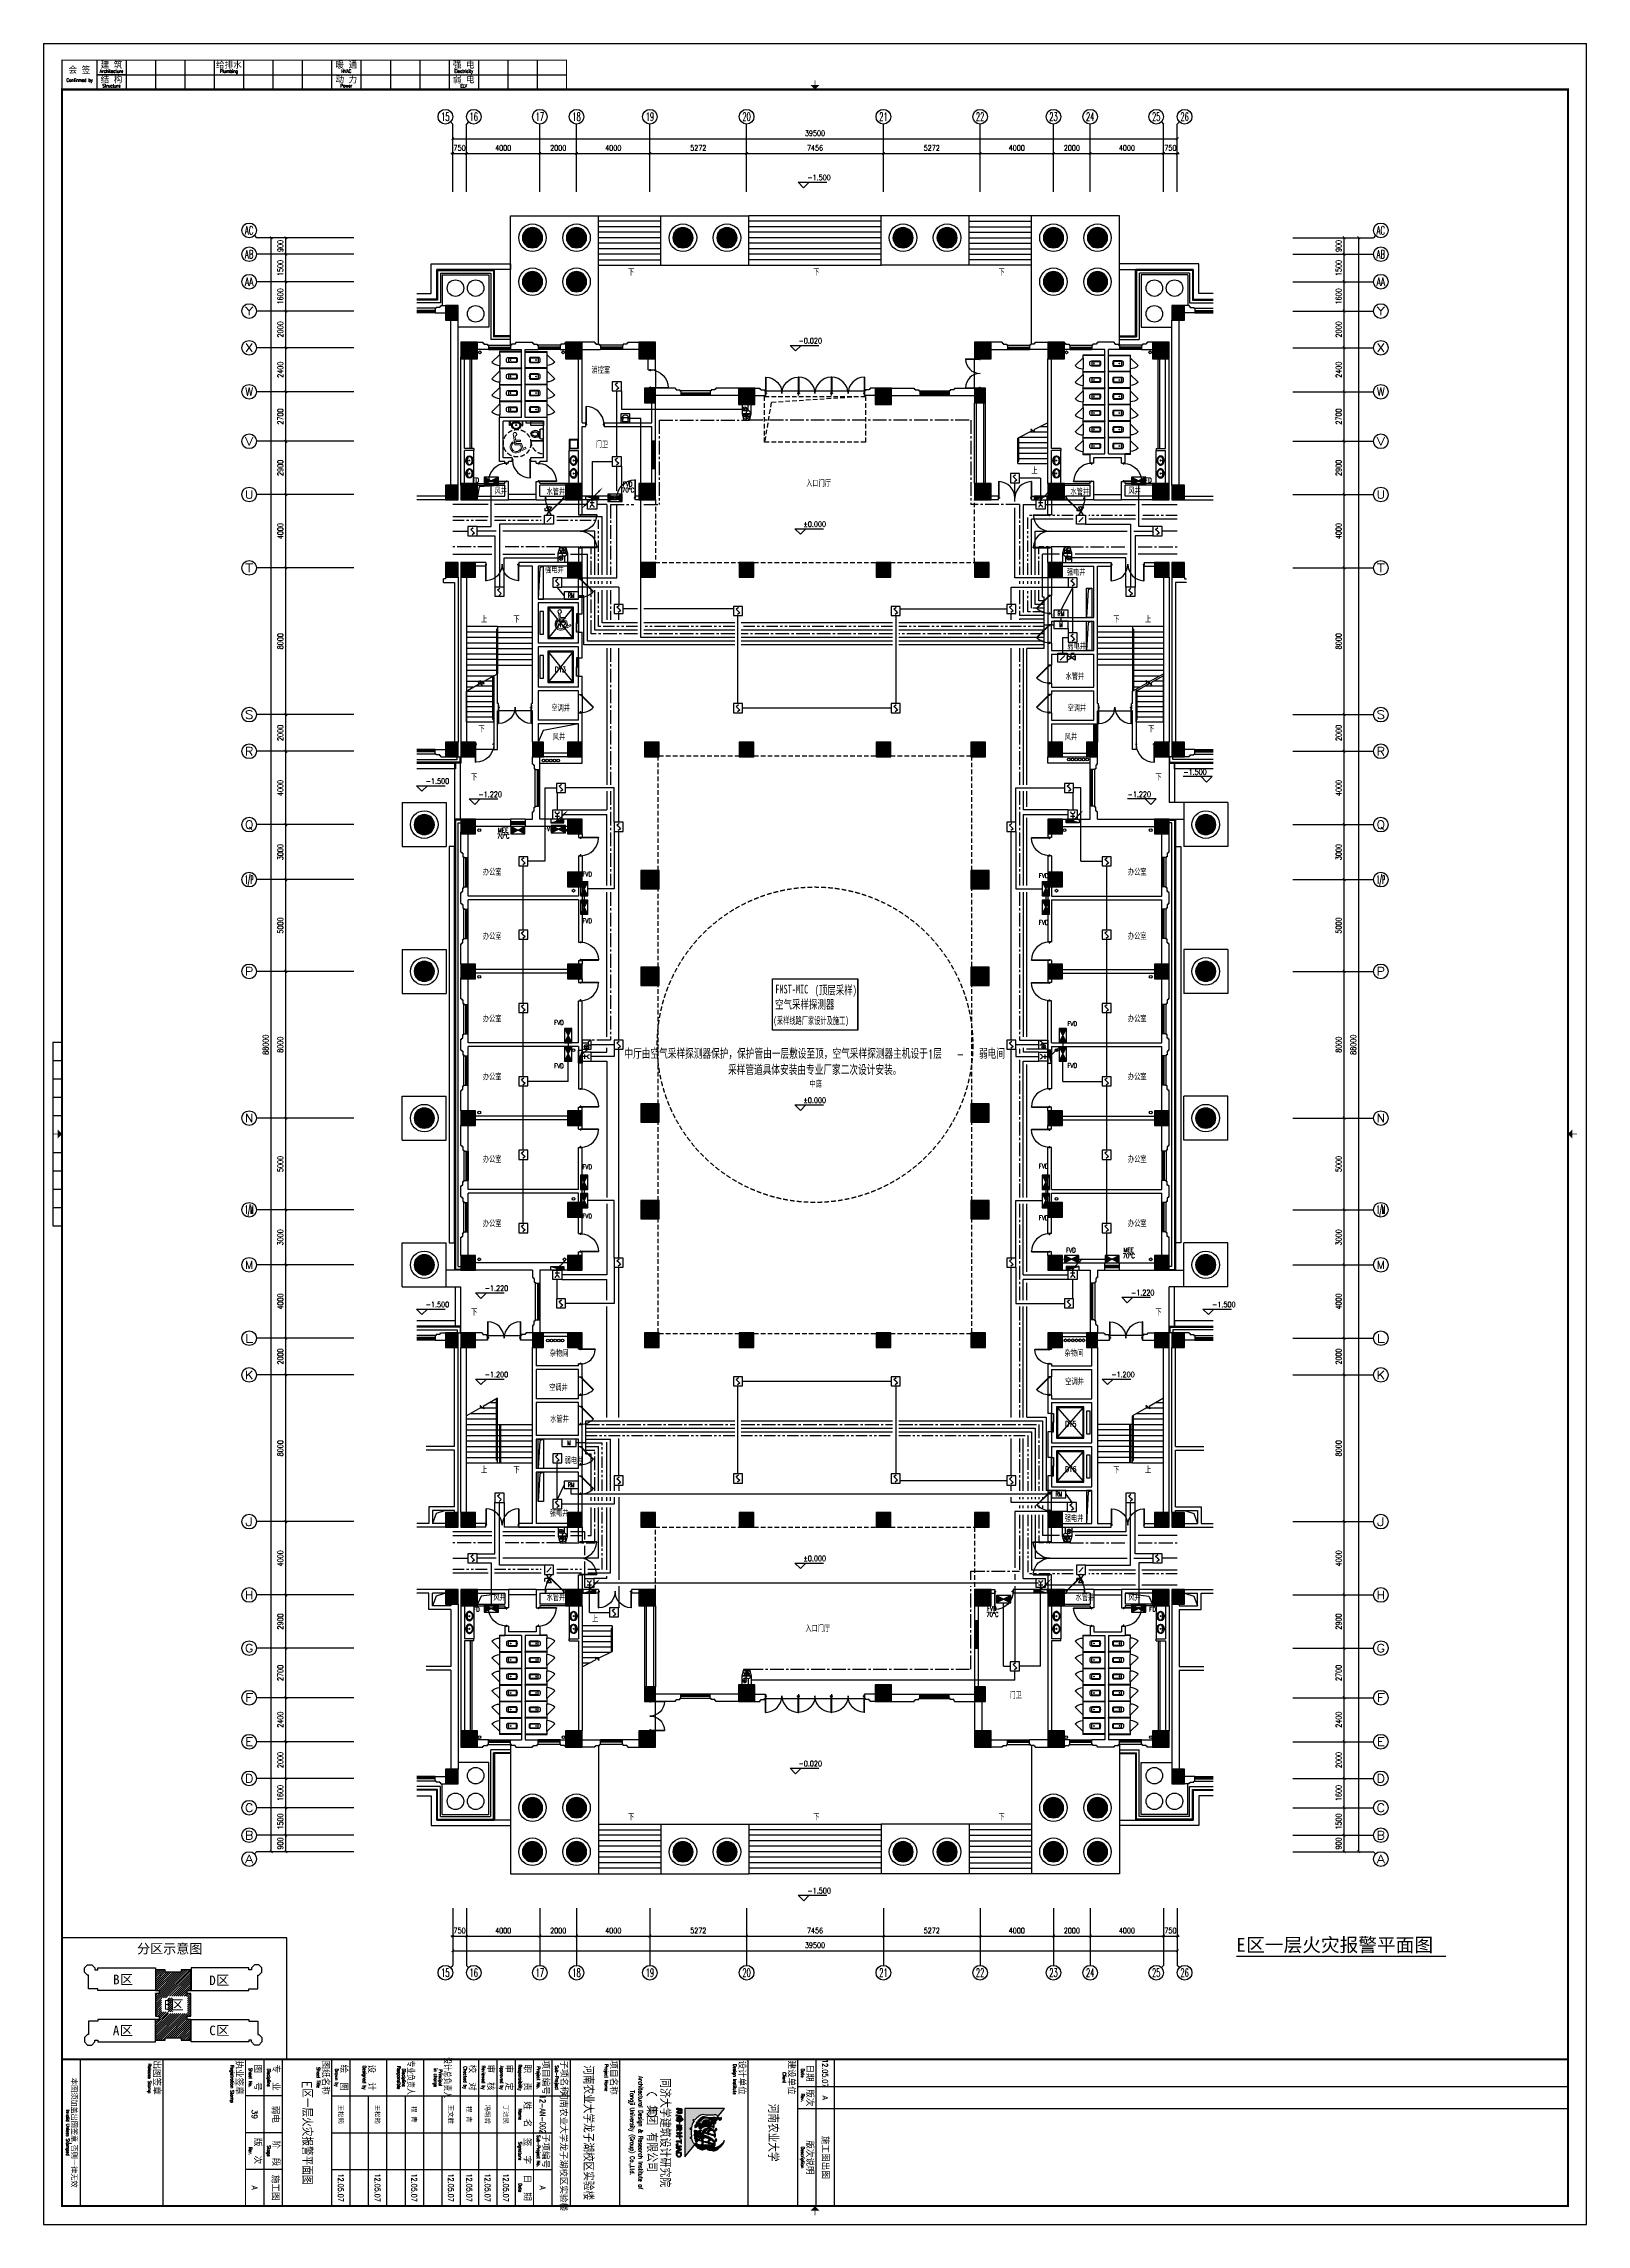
# Model space of a CAD drawing. Extents: x 190999 to 918899, y -200814 to 215286.
# Drawn here: x 666599 to 750699, y 36986 to 155886 of the extents above; entities that cross this region are included whole.
import ezdxf
from ezdxf.enums import TextEntityAlignment as Align

# ---------------------------------------------------------------- set-up
doc = ezdxf.new("R2010")
doc.units = 0
doc.header["$LTSCALE"] = 1000
doc.header["$MEASUREMENT"] = 0
for name, pattern in [('CENTER2', [1.125, 0.75, -0.125, 0.125, -0.125]), ('CONTINOUS', [0]), ('HIDDEN', [0.375, 0.25, -0.125]), ('PHANTOM2', [1.25, 0.625, -0.125, 0.125, -0.125, 0.125, -0.125])]:
    doc.linetypes.add(name, pattern=pattern)
doc.layers.get('Defpoints').update_dxf_attribs({"color": 1})
for name, color, linetype in [('00-EQUIP', 3, 'Continuous'), ('00-LWIRE', 4, 'Continuous'), ('00-WIRE-4', 6, 'Continuous'), ('A-Lvtry', 250, 'Continuous'), ('A-卫生间', 250, 'Continuous'), ('A-墙线', 2, 'Continuous'), ('A-外包装修', 250, 'Continuous'), ('A-外窗', 145, 'Continuous'), ('A-门', 167, 'Continuous'), ('AXIS', 3, 'Continuous'), ('AXIS_TEXT', 7, 'Continuous'), ('COLUMN', 2, 'Continuous'), ('DIM_ELEV', 3, 'Continuous'), ('DIM_SYMB', 3, 'Continuous'), ('EQUIP', 3, 'Continuous'), ('EQUIP_消火栓', 1, 'Continuous'), ('PUB_HATCH', 250, 'Continuous'), ('PUB_TEXT', 7, 'Continuous'), ('STAIR', 5, 'Continuous'), ('WALL', 2, 'Continuous'), ('WINDOW', 177, 'Continuous'), ('X', 1, 'Continuous'), ('图框', 189, 'Continuous'), ('屋面排水', 4, 'Continuous'), ('房间名称', 7, 'Continuous'), ('暖通-风-说明', 3, 'Continuous'), ('洞口线', 165, 'Continuous'), ('电井开洞', 97, 'Continuous'), ('雨水管', 151, 'Continuous')]:
    doc.layers.add(name, color=color, linetype=linetype)
doc.layers.add('1-3残疾人坐席', color=10, linetype='Continuous', lineweight=9)
doc.styles.add('-宋体', font='', dxfattribs={"width": 0.8})
doc.styles.add('_COMPLEX', font='COMPLEX.shx', dxfattribs={"width": 0.5})
doc.styles.add('_TCH_AXIS', font='COMPLEX', dxfattribs={"bigfont": 'GBCBIG'})
doc.styles.add('_TCH_DIM', font='SIMPLEX', dxfattribs={"bigfont": 'GBCBIG'})
doc.styles.add('ATT', font='txt')
doc.styles.add('COMPLEX', font='COMPLEX')
doc.styles.add('DIM_FONT', font='SIMPLEX', dxfattribs={"width": 0.7, "bigfont": 'GBCBIG'})
doc.styles.add('HT', font='simhei.ttf')
doc.styles.add('HZ-ZGBZ', font='romanc.shx', dxfattribs={"width": 0.65})
doc.styles.add('HZTXT', font='tj-romans1.shx', dxfattribs={"width": 0.6, "bigfont": 'hztxt.shx'})
doc.styles.get("Standard").update_dxf_attribs({"font": 'simhei.ttf'})
doc.styles.add('TKZ1_tjhts.shx', font='tjromant.shx', dxfattribs={"bigfont": 'tjhts.shx'})
doc.styles.add('TKZ2_tjkts.shx', font='tjromant.shx', dxfattribs={"bigfont": 'tjkts.shx'})
doc.styles.add('XXK', font='romans.shx', dxfattribs={"width": 0.75, "bigfont": 'hzf.shx'})
doc.styles.add('车', font='simhei.ttf')
doc.styles.get('-宋体').set_extended_font_data('SimSun')
doc.linetypes.add('4INE', pattern='A,1,-0.15,["4",XXK,S=0.3,R=0,X=-0.1,Y=-0.1],-0.25', length=1.4)
doc.linetypes.add('BIG-DLINE', pattern='A,1,-0.15,["D",XXK,S=0.2,R=0,X=-0.1,Y=-0.09],-0.2', length=1.35)
doc.linetypes.add('XLINE', pattern='A,1,-0.2,["X",XXK,S=0.2,R=0,X=-0.1,Y=-0.09],-0.15', length=1.35)
doc.linetypes.add('ZDYXLX1', pattern='A,2,-0.18,["X",Standard,S=0.3,R=0,X=-0.08,Y=-0.15],-0.18', length=2.36)
doc.dimstyles.new('DIMN', dxfattribs={"dimtxt": 300, "dimasz": 100, "dimexe": 250, "dimexo": 300, "dimgap": 150, "dimtad": 1, "dimdec": 0, "dimzin": 0, "dimdsep": 46, "dimtxsty": 'DIM_FONT', "dimblk": 'ARCHTICK', "dimcen": 0.09, "dimclrt": 7, "dimazin": 2, "dimtfac": 1, "dimtdec": 0, "dimtix": 1, "dimtmove": 2, "dimatfit": 3, "dimfxl": 0, "dimtolj": 1, "dimtzin": 0, "dimarcsym": 0})

msp = doc.modelspace()

# ---------------------------------------------------------------- texts
at = {"layer": 'EQUIP', "style": 'HZTXT', "width": 0.7}
for s, p in [('中厅由空气采样探测器保护，保护管由一层敷设至顶，空气采样探测器主机设于1层   -   弱电间', (708632.7, 100837.8)), ('采样管道具体安装由专业厂家二次设计安装。', (708632.7, 99965.2))]:
    msp.add_text(s, height=500, dxfattribs=at).set_placement(p, align=Align.MIDDLE)
at = {"layer": 'PUB_TEXT', "style": '_TCH_DIM', "width": 0.705882}
for s, p in [('-1.500', (708231.1, 148436.6)), ('-0.020', (707750.8, 139537.8)), ('%%P0.000', (708014.6, 129538.5)), ('-1.500', (687429.6, 115529.4)), ('-1.500', (728726, 116026.9)), ('-1.220', (690305.1, 114806.4)), ('-1.220', (725686.6, 114806.4)), ('%%P0.000', (708014.6, 98128.8)), ('-1.220', (690646, 87877)), ('-1.500', (687429.6, 86991.4)), ('-1.220', (725875.6, 87638.2)), ('-1.500', (730298.9, 86991.4)), ('-1.200', (690646, 83176.7)), ('-1.200', (724799.1, 83176.7)), ('%%P0.000', (708014.6, 73145.2)), ('-0.020', (707750.8, 61962.7)), ('-1.500', (708240.8, 55032.7))]:
    msp.add_text(s, height=297.5, dxfattribs=at).set_placement(p)
at = {"layer": 'PUB_TEXT'}
for s, height, style, p in [('下', 337.6, '_TCH_DIM', (698453.6, 143243.7)), ('下', 337.6, '_TCH_DIM', (708553.6, 143243.7)), ('下', 337.6, '_TCH_DIM', (718653.6, 143243.7)), ('上', 337.6, '_TCH_DIM', (720449.3, 132423.7)), ('上', 337.6, '_TCH_DIM', (690444.3, 124313.7)), ('下', 337.6, '_TCH_DIM', (692203.6, 124313.7)), ('下', 337.6, '_TCH_DIM', (724903.6, 124313.7)), ('上', 337.6, '_TCH_DIM', (726644.3, 124313.7)), ('下', 337.6, '_TCH_DIM', (690303.6, 118343.7)), ('下', 337.6, '_TCH_DIM', (726803.6, 118343.7)), ('下', 337.6, '_TCH_DIM', (689899.4, 115713.7)), ('下', 337.6, '_TCH_DIM', (727207.7, 115713.7)), ('下', 337.6, '_TCH_DIM', (689899.4, 86543.7)), ('下', 337.6, '_TCH_DIM', (727207.7, 86543.7)), ('上', 337.6, '_TCH_DIM', (690444.3, 77943.7)), ('下', 337.6, '_TCH_DIM', (692203.6, 77943.7)), ('下', 337.6, '_TCH_DIM', (724903.6, 77943.7)), ('上', 337.6, '_TCH_DIM', (726644.3, 77943.7)), ('上', 337.6, '_TCH_DIM', (696492.5, 69833.7)), ('下', 337.6, '_TCH_DIM', (698453.6, 59013.7)), ('下', 337.6, '_TCH_DIM', (708553.6, 59013.7)), ('下', 337.6, '_TCH_DIM', (718653.6, 59013.7)), ('E', 746.8, 'HT', (731613.7, 51855.3)), ('区一层火灾报警平面图', 746.84, 'HT', (732153.8, 51855.3))]:
    msp.add_text(s, height=height, dxfattribs=dict(at, style=style)).set_placement(p)
at = {"layer": 'X', "style": '-宋体'}
for s, height, width, p in [('空气采样探测器', 470.98, 0.7, (706473.8, 103269.3)), ('FMST-MIC', 470.98, 0.7, (706485.9, 104098.9)), ('(顶层采样)', 470.98, 0.7, (708635, 104045.9)), ('(采样线路厂家设计及施工)', 403.701, 0.6, (706373.6, 102418.9))]:
    msp.add_text(s, height=height, dxfattribs=dict(at, width=width)).set_placement(p)
at = {"layer": '图框', "color": 3, "style": 'TKZ1_tjhts.shx'}
for s, height, p in [('E区一层火灾报警平面图', 500, (680948.5, 41986.5)), ('39', 300, (678098.5, 42986.5))]:
    msp.add_text(s, height=height, rotation=270, dxfattribs=at).set_placement(p, align=Align.MIDDLE_CENTER)
at = {"layer": '房间名称'}
for s, height, style, p in [('消控室', 337.59, '_TCH_DIM', (696464.1, 137903.6)), ('门卫', 337.59, '_TCH_DIM', (696696.5, 133845.6)), ('入口门厅', 337.59, '_TCH_DIM', (708166.5, 131723.2)), ('风井', 337.59, '_TCH_DIM', (691182.9, 131316)), ('水管井', 337.59, '_TCH_DIM', (694014.5, 131268.9)), ('水管井', 337.59, '_TCH_DIM', (722575.1, 131268.9)), ('风井', 337.59, '_TCH_DIM', (725729.6, 131316)), ('强电井', 337.59, '_TCH_DIM', (693939.9, 127013.9)), ('强电井', 337.59, '_TCH_DIM', (722377.7, 126885.9)), ('弱电井', 337.59, '_TCH_DIM', (722405.2, 122852.9)), ('水管井', 337.59, '_TCH_DIM', (722304.2, 121196.3)), ('空调井', 337.59, '_TCH_DIM', (694277.5, 119480.6)), ('空调井', 337.59, '_TCH_DIM', (722413.3, 119480.6)), ('风井', 337.59, '_TCH_DIM', (694357.5, 117900.8)), ('风井', 337.59, '_TCH_DIM', (722265.4, 117900.8)), ('办公室', 337.59, '_TCH_DIM', (690543.4, 110535.3)), ('办公室', 337.59, '_TCH_DIM', (725708.1, 110535.3)), ('办公室', 337.59, '_TCH_DIM', (690543.4, 107035.3)), ('办公室', 337.59, '_TCH_DIM', (725708.1, 107035.3)), ('办公室', 337.59, '_TCH_DIM', (690543.4, 102535.3)), ('办公室', 337.59, '_TCH_DIM', (725708.1, 102535.3)), ('办公室', 337.59, '_TCH_DIM', (690543.4, 99372.1)), ('中庭', 337.59, '_TCH_DIM', (708346.8, 98980)), ('办公室', 337.59, '_TCH_DIM', (725708.1, 99372.1)), ('办公室', 337.59, '_TCH_DIM', (690543.4, 94872.1)), ('办公室', 337.59, '_TCH_DIM', (725708.1, 94872.1)), ('办公室', 337.59, '_TCH_DIM', (690543.4, 91372.1)), ('办公室', 337.59, '_TCH_DIM', (725708.1, 91372.1)), ('杂物间', 337.59, '_TCH_DIM', (694195.2, 84296.4)), ('杂物间', 337.59, '_TCH_DIM', (722255.6, 84308.5)), ('空调井', 337.59, '_TCH_DIM', (694156.1, 82426.8)), ('空调井', 337.59, '_TCH_DIM', (722293.3, 82749.3)), ('水管井', 337.59, '_TCH_DIM', (694219.9, 80711.1)), ('弱电井', 337.59, '_TCH_DIM', (695001.5, 78445.8)), ('强电井', 337.59, '_TCH_DIM', (694192.4, 75582.2)), ('强电井', 337.59, '_TCH_DIM', (722264.2, 75294.7)), ('风井', 337.59, '_TCH_DIM', (691117.8, 70988.5)), ('水管井', 337.59, '_TCH_DIM', (694014.5, 70988.5)), ('水管井', 337.59, '_TCH_DIM', (722847.2, 70988.5)), ('风井', 337.59, '_TCH_DIM', (725735.3, 70988.5)), ('入口门厅', 337.59, '_TCH_DIM', (708121.7, 69287.2)), ('门卫', 337.59, '_TCH_DIM', (719249, 65648.4)), ('分区示意图', 522.78, 'HT', (671689.8, 51756.3)), ('B', 522.8, 'HT', (670384, 50077.5)), ('区', 522.8, 'HT', (670762.1, 50077.5)), ('D', 522.8, 'HT', (675626, 50032.3)), ('区', 522.8, 'HT', (676004.1, 50032.3)), ('E', 522.8, 'HT', (673146, 48698.5)), ('区', 522.8, 'HT', (673524.1, 48698.5)), ('A', 522.8, 'HT', (670372.2, 47301.2)), ('区', 522.8, 'HT', (670750.3, 47301.2)), ('C', 522.8, 'HT', (675626, 47303.1)), ('区', 522.8, 'HT', (676004.1, 47303.1))]:
    msp.add_text(s, height=height, dxfattribs=dict(at, style=style)).set_placement(p)
at = {"layer": '房间名称', "style": '_TCH_DIM', "width": 0.705882}
for s, p in [('DT2', (694450.2, 124073.3)), ('DT3', (694450.2, 121610.1)), ('DT5', (722273.2, 80473.3)), ('DT6', (722278.2, 78010.1))]:
    msp.add_text(s, height=297.5, dxfattribs=at).set_placement(p)
at = {"layer": '暖通-风-说明', "style": 'HZ-ZGBZ', "width": 0.7}
for s, p in [('FD', (689978, 131961.1)), ('FVD', (698172.6, 131742.2)), ('FD', (726646.7, 131961.1)), ('70%%dC', (698127.6, 131421.7)), ('MEE', (691364.4, 112873.2)), ('FVD', (693876.8, 112943.7)), ('70%%dC', (691319.4, 112552.7)), ('FVD', (695968.1, 110482.1)), ('FVD', (720854, 110394.6)), ('FVD', (695968.1, 107932.6)), ('FVD', (720854, 107849.1)), ('FVD', (694428.1, 102392.1)), ('FVD', (722410.5, 102327.1)), ('FVD', (694428.1, 100023.6)), ('FVD', (722410.5, 100045.1)), ('FVD', (695968.1, 94522.1)), ('FVD', (720854, 94552.6)), ('FVD', (695968.1, 91838.6)), ('FVD', (720854, 91747.1)), ('FVD', (722337.9, 89977.2)), ('70%%dC', (725414.8, 89665.6)), ('MEE', (725459.8, 89986.1)), ('FD', (690018, 70396.3)), ('70%%dC', (717984.2, 70120.4)), ('FVD', (718029.2, 70440.9)), ('FD', (726872.3, 70396.3))]:
    msp.add_text(s, height=250, dxfattribs=at).set_placement(p)

# ---------------------------------------------------------------- blocks, each defined once
blk = doc.blocks.new('TJAD_TK_LOGO')
at = {"layer": '图框'}
for points in [[(0.309, 0.239, -0.055111), (0.298, 0.218, -0.399817), (0.289, 0.213, -0.15154), (0.281, 0.216, -0.301448), (0.281, 0.226, 0.010306), (0.289, 0.248, -0.01851), (0.216, 0.33, -0.103184), (0.157, 0.423, -0.120959), (0.156, 0.5, 0.063512), (0.168, 0.638, 0.024265), (0.163, 0.716, -0.039016), (0.159, 0.759, -0.148803), (0.167, 0.795, -0.063522), (0.19, 0.819, -0.021561), (0.199, 0.827), (0, 0.989), (0, 0.014), (1.2, 0.014), (0.901, 0.256, -0.02734), (0.87, 0.232, -0.056811), (0.802, 0.195, -0.043653), (0.743, 0.178, 0.070224), (0.74, 0.168, -0.155586), (0.734, 0.146, -0.268078), (0.715, 0.144, 0.046034), (0.714, 0.151, -0.10837), (0.716, 0.158, 0.067272), (0.719, 0.172, 0.007869), (0.606, 0.171, -0.018474), (0.519, 0.174, 0.089356), (0.513, 0.16, -0.084297), (0.509, 0.144, -0.378712), (0.498, 0.137, -0.129516), (0.487, 0.142, 0.010082), (0.489, 0.148, -0.06366), (0.493, 0.159, -0.047427), (0.496, 0.17, 0.412458), (0.493, 0.175, 0.04646), (0.459, 0.179, -0.083304), (0.398, 0.192, -0.056916)], [(0.278, 0.851, 0.150805), (0.286, 0.87, 0.118181), (0.284, 0.888, 0.061251), (0.278, 0.901, 0.110829), (0.266, 0.912, 0.065976), (0.248, 0.919, 0.129921), (0.229, 0.92, 0.40681), (0.226, 0.916, 0.07663), (0.23, 0.907, -0.019502), (0.237, 0.896, -0.085799), (0.241, 0.884, -0.150999), (0.235, 0.858, -0.086307), (0.225, 0.846, -0.019332), (0.206, 0.833, 0.015742), (0.199, 0.827), (0.264, 0.775, -0.014783), (0.267, 0.774, -0.092021), (0.285, 0.767, -0.021612), (0.299, 0.758, 0.020501), (0.302, 0.757, -0.138406), (0.302, 0.756, -0.004327), (0.304, 0.756, 0.041521), (0.307, 0.755, 0.017006), (0.309, 0.756, 0.175362), (0.313, 0.76, 0.115175), (0.313, 0.77, 0.133458), (0.302, 0.795, 0.090138), (0.282, 0.811, 0.068529), (0.267, 0.817, -0.013934), (0.257, 0.819, -0.201719), (0.25, 0.824, -0.378426), (0.25, 0.831, -0.084166), (0.26, 0.837, 0.070184)], [(0.264, 0.775, 0.064867), (0.248, 0.774, 0.116531), (0.226, 0.765, 0.208218), (0.216, 0.75, 0.02194), (0.216, 0.741, -0.003556), (0.223, 0.64, -0.008585), (0.225, 0.606, -0.036626), (0.224, 0.587, -0.030322), (0.219, 0.565, 0.008639), (0.208, 0.528, 0.029199), (0.201, 0.493, 0.047639), (0.199, 0.469, 0.083135), (0.203, 0.45, 0.077424), (0.222, 0.419, 0.095524), (0.251, 0.392, 0.133345), (0.255, 0.391, 0.037671), (0.266, 0.395, -0.074764), (0.289, 0.401, -0.017227), (0.311, 0.402, 0.103318), (0.324, 0.403, 0.529251), (0.324, 0.406, 0.058891), (0.31, 0.414, -0.106556), (0.272, 0.441, -0.157893), (0.244, 0.5, -0.090292), (0.241, 0.541, -0.061166), (0.257, 0.612, -0.11155), (0.27, 0.637, -0.016825), (0.293, 0.661, -0.002917), (0.333, 0.697, 0.013927), (0.345, 0.708)], [(0.474, 0.731, 0.018572), (0.473, 0.731), (0.473, 0.732, 0.06936), (0.47, 0.733, 0.047212), (0.46, 0.735, 0.024282), (0.443, 0.735, -0.000753), (0.412, 0.735, -0.013374), (0.392, 0.736, -0.164458), (0.382, 0.74, -0.15617), (0.376, 0.751, 0.064833), (0.371, 0.765, 0.17195), (0.36, 0.774, 0.077232), (0.348, 0.779, 0.099365), (0.341, 0.778, 0.128164), (0.335, 0.776, 0.199677), (0.331, 0.766, 0.156287), (0.335, 0.754, 0.086381), (0.343, 0.746, 0.029794), (0.351, 0.742, -0.218512), (0.359, 0.734, -0.050196), (0.36, 0.726, -0.223734), (0.356, 0.72, -0.013892), (0.345, 0.708), (0.359, 0.697, -0.00619), (0.387, 0.712, -0.093205), (0.434, 0.721, -0.103421), (0.439, 0.72, -0.384925), (0.441, 0.717, -0.045853), (0.438, 0.703, -0.014561), (0.423, 0.658, 0.006316), (0.419, 0.648), (0.432, 0.637, -0.003465), (0.435, 0.644, -0.002724), (0.456, 0.704, -0.338072), (0.461, 0.707, 0.005218), (0.473, 0.707, 0.309415), (0.476, 0.708, 0.132077), (0.479, 0.71, 0.147744), (0.481, 0.715, 0.135646), (0.481, 0.723, 0.18433)], [(0.756, 0.375, 0.010654), (0.758, 0.371, 0.091005), (0.765, 0.363, 0.311976), (0.77, 0.363)]]:
    blk.add_hatch(color=256, dxfattribs=at).paths.add_polyline_path(points)
h = blk.add_hatch(color=256, dxfattribs=at)
h.paths.add_polyline_path([(0.393, 0.563, -0.011586), (0.397, 0.579, 0.253288), (0.396, 0.579, 0.095247), (0.388, 0.58, -0.0106), (0.376, 0.58, -0.133876), (0.361, 0.583, -0.082431), (0.345, 0.596, -0.01622), (0.332, 0.612, 0.042319), (0.324, 0.621, 0.140851), (0.317, 0.624, 0.145933), (0.308, 0.622, 0.038492), (0.302, 0.618), (0.302, 0.618, 0.000616), (0.3, 0.616, 0.032553), (0.298, 0.615, 0.095329), (0.294, 0.61, 0.096767), (0.291, 0.597, -0.001525), (0.288, 0.574, 0.034244), (0.285, 0.552, 0.085899), (0.292, 0.504, 0.097395), (0.314, 0.467, 0.083463), (0.339, 0.445, 0.098864), (0.352, 0.441, 0.30663), (0.356, 0.443, 0.075685), (0.361, 0.453, 0.009946), (0.371, 0.491, -0.023424), (0.378, 0.51, 0.034776)])
h.paths.add_polyline_path([(0.333, 0.372, 0.321528), (0.33, 0.377, 0.021484), (0.291, 0.382, 0.022843), (0.282, 0.382, 0.102534), (0.276, 0.381, 0.130045), (0.272, 0.378, 0.267367), (0.271, 0.374, -0.005872), (0.276, 0.364, 0.058515), (0.28, 0.355, 0.081344), (0.295, 0.338, 0.099387), (0.309, 0.33, 0.035917), (0.315, 0.328, 0.245908), (0.318, 0.33, 0.105203), (0.327, 0.349, -0.034055), (0.332, 0.365, 0.056891)])
h.paths.add_polyline_path([(0.431, 0.34, 0.245812), (0.436, 0.359, 0.065072), (0.425, 0.393, 0.134826), (0.425, 0.393, -0.114996), (0.425, 0.394, 0.061748), (0.418, 0.405, 0.16919), (0.41, 0.409, 0.009694), (0.393, 0.411, 0.017654), (0.382, 0.412, 0.044621), (0.374, 0.411, 0.15913), (0.368, 0.408, 0.263058), (0.367, 0.404, 0.037983), (0.375, 0.384, -0.091013), (0.378, 0.375, -0.183458), (0.376, 0.37, -0.186991), (0.37, 0.367, -0.076588), (0.364, 0.367, 0.012233), (0.357, 0.368, 0.175338), (0.353, 0.367, 0.023216), (0.34, 0.33, 0.04069), (0.336, 0.312, 0.28537), (0.339, 0.306, 0.048651), (0.347, 0.302, -0.083296), (0.359, 0.295, 0.044689), (0.367, 0.289, 0.196761), (0.378, 0.288, 0.127879), (0.395, 0.298, 0.050671)])
h.paths.add_polyline_path([(0.463, 0.285, 0.013244), (0.461, 0.293, 0.042352), (0.454, 0.311, 0.086452), (0.451, 0.314, 0.181931), (0.447, 0.314, 0.105167), (0.437, 0.307, 0.063777), (0.422, 0.289, 0.079039), (0.415, 0.273, 0.295118), (0.417, 0.263, 0.12746), (0.426, 0.259, 0.051219), (0.438, 0.258, -0.006938), (0.459, 0.255, 0.101871), (0.472, 0.256, 0.282022), (0.475, 0.26, 0.127329), (0.473, 0.266), (0.473, 0.266, -0.004335)])
h.paths.add_polyline_path([(0.658, 0.308, -0.058552), (0.645, 0.335, -0.043685), (0.641, 0.359, 0.088622), (0.637, 0.372, 0.151789), (0.622, 0.385, -0.046532), (0.606, 0.394, 0.04555), (0.599, 0.398, 0.043142), (0.597, 0.399), (0.597, 0.399, 0.251715), (0.586, 0.396, 0.137334), (0.576, 0.371, -0.022108), (0.571, 0.349, 0.025269), (0.557, 0.305, -0.028381), (0.55, 0.284, 0.095667), (0.544, 0.258, 0.266705), (0.554, 0.241, 0.133638), (0.581, 0.24, 0.117773), (0.634, 0.259, 0.081266), (0.66, 0.285, 0.080524), (0.663, 0.292), (0.663, 0.292), (0.664, 0.292), (0.664, 0.295), (0.663, 0.295, 0.059624)])
h.paths.add_polyline_path([(0.568, 0.406, 0.121011), (0.564, 0.41, 0.051248), (0.55, 0.42, 0.077555), (0.545, 0.422, 0.238499), (0.542, 0.421, 0.167798), (0.541, 0.418, 0.09655), (0.541, 0.4, -0.014406), (0.543, 0.392, -0.00033), (0.545, 0.375, 0.1059), (0.551, 0.357, 0.313865), (0.556, 0.357, 0.231713), (0.56, 0.364, 0.026659), (0.564, 0.385, -0.007425), (0.568, 0.4, 0.16995)])
h.paths.add_polyline_path([(0.679, 0.25, 0.082015), (0.68, 0.258, 0.360369), (0.675, 0.264, 0.094324), (0.668, 0.263, 0.109868), (0.666, 0.263, -0.017853), (0.664, 0.262), (0.663, 0.262, 0.095638), (0.652, 0.251, 0.069381), (0.647, 0.242, 0.391778), (0.649, 0.238, 0.16265), (0.658, 0.237, 0.029698), (0.663, 0.239), (0.664, 0.239, 0.027865), (0.674, 0.243, 0.232972)])
h.paths.add_polyline_path([(0.765, 0.309, -0.00792), (0.766, 0.312, -0.04061), (0.767, 0.316, 0.057732), (0.769, 0.323, 0.231089), (0.766, 0.331, 0.223752), (0.755, 0.33, 0.032861), (0.734, 0.315, -0.012035), (0.716, 0.303, 0.160241), (0.7, 0.287, 0.160304), (0.7, 0.267, 0.221951), (0.709, 0.256, 0.080228), (0.726, 0.248, 0.124433), (0.741, 0.247, 0.177577), (0.748, 0.255, 0.06059), (0.758, 0.283, -0.013372)])
h = blk.add_hatch(color=256, dxfattribs=at)
h.paths.add_polyline_path([(0.419, 0.648), (0.359, 0.697, 0.122439), (0.344, 0.679, 0.077208), (0.338, 0.662, 0.221374), (0.343, 0.64, -0.044103), (0.353, 0.625, 0.092474), (0.367, 0.606, 0.149827), (0.383, 0.599, 0.078107), (0.401, 0.6, 0.300992), (0.408, 0.607, 0.003448), (0.412, 0.624, -0.014936)])
h.paths.add_polyline_path([(0.448, 0.531, -0.118411), (0.466, 0.61), (0.432, 0.637, 0.013731), (0.424, 0.609, 0.354128), (0.426, 0.607, 0.149403), (0.425, 0.606, -0.033756), (0.429, 0.605, -0.301225), (0.432, 0.602, -0.067966), (0.431, 0.585, -0.155357), (0.425, 0.583, -0.0383), (0.418, 0.581, 0.394404), (0.414, 0.577, -0.002997), (0.393, 0.506, 0.027314), (0.376, 0.437, 0.262389), (0.377, 0.431, 0.054171), (0.409, 0.43, -0.120269), (0.432, 0.428, -0.238212), (0.445, 0.415, -0.030328), (0.452, 0.384, 0.177342), (0.459, 0.369, 0.189169), (0.473, 0.367, 0.024901), (0.494, 0.37, 0.43233), (0.503, 0.381, 0.054023), (0.499, 0.406, 0.072563), (0.493, 0.423, -0.024272), (0.473, 0.455, -0.09052)])
h.paths.add_polyline_path([(0.591, 0.509), (0.494, 0.587, 0.02545), (0.492, 0.572, 0.128799), (0.501, 0.52, 0.044216), (0.522, 0.484, 0.076323), (0.548, 0.46, 0.034366), (0.562, 0.452, 0.076032), (0.572, 0.449, 0.341488), (0.575, 0.451, 0.069217), (0.584, 0.479, 0.009229)])
h.paths.add_polyline_path([(0.606, 0.496, 0.003269), (0.602, 0.481, 0.051211), (0.597, 0.445, 0.204101), (0.599, 0.435, -0.011598), (0.623, 0.42, -0.044991), (0.66, 0.394, -0.200983), (0.669, 0.38, -0.006426), (0.679, 0.338, 0.079721), (0.687, 0.311, 0.326464), (0.691, 0.309, 0.087838), (0.695, 0.311, 0.087656), (0.715, 0.332, 0.286319), (0.72, 0.36, 0.076349), (0.701, 0.389, -0.160397), (0.676, 0.44), (0.676, 0.44)])
h.paths.add_polyline_path([(0.852, 0.297), (0.79, 0.347, 0.007087), (0.777, 0.301, 0.070922), (0.774, 0.275, 0.248353), (0.779, 0.265, 0.199635), (0.795, 0.268, -0.006886), (0.813, 0.275, 0.05678), (0.847, 0.293, 0.006803)])
h = blk.add_hatch(color=256, dxfattribs=at)
h.paths.add_polyline_path([(0.712, 0.755, 0.083086), (0.708, 0.761, 0.127732), (0.701, 0.764, 0.060999), (0.673, 0.768, 0.050289), (0.649, 0.769, 0.061315), (0.626, 0.765, -0.058239), (0.605, 0.759, -0.023274), (0.577, 0.756, -0.318074), (0.565, 0.762, -0.012807), (0.546, 0.787, 0.176594), (0.527, 0.801, 0.141446), (0.512, 0.802, 0.254042), (0.501, 0.793, 0.094349), (0.5, 0.777, 0.272202), (0.507, 0.767, 0.06938), (0.523, 0.763, -0.099001), (0.54, 0.758, -0.173209), (0.549, 0.747, -0.244282), (0.547, 0.738, -0.042049), (0.531, 0.716, 0.019533), (0.504, 0.683, 0.074328), (0.489, 0.659, -0.003717), (0.466, 0.61), (0.494, 0.587, -0.03259), (0.498, 0.607, -0.114709), (0.504, 0.617), (0.507, 0.619), (0.509, 0.62), (0.512, 0.62), (0.514, 0.619), (0.523, 0.614), (0.529, 0.609), (0.548, 0.592), (0.554, 0.586), (0.555, 0.586, 0.137325), (0.563, 0.582, 0.052206), (0.581, 0.58, -0.039081), (0.596, 0.578, -0.061234), (0.6, 0.577, -0.389955), (0.602, 0.574, -0.015439), (0.601, 0.566, -0.009793), (0.592, 0.514, -0.001555), (0.591, 0.509), (0.606, 0.496, -0.005675), (0.613, 0.522, 0.021764), (0.624, 0.57, -0.037231), (0.627, 0.579, -0.166808), (0.63, 0.581, 0.014415), (0.637, 0.584, 0.232872), (0.642, 0.591, 0.087887), (0.641, 0.601, 0.002273), (0.638, 0.615, -0.178357), (0.638, 0.619, -0.001216), (0.651, 0.66, -0.011476), (0.664, 0.699, -0.017032), (0.676, 0.729, -0.192629), (0.689, 0.74, -0.05264), (0.702, 0.745, 0.121865), (0.712, 0.748, 0.384919)])
h.paths.add_polyline_path([(0.597, 0.737, -0.021509), (0.628, 0.747, -0.053885), (0.638, 0.749, -0.363115), (0.652, 0.741, -0.093078), (0.646, 0.705, 0.023125), (0.622, 0.626, -0.067346), (0.613, 0.603, -0.278742), (0.606, 0.6, -0.067064), (0.586, 0.602, -0.223721), (0.563, 0.619, -0.070697), (0.543, 0.661, -0.171192), (0.544, 0.69, -0.090372), (0.564, 0.717, -0.097027)], flags=16)
h = blk.add_hatch(color=256, dxfattribs=at)
h.paths.add_polyline_path([(0.982, 0.688, -0.266995), (0.988, 0.691, -0.078548), (0.994, 0.689, -0.061401), (1.001, 0.685, -0.140506), (1.007, 0.676, -0.075077), (1.01, 0.653, -0.023792), (1.008, 0.62, 0.028581), (1.007, 0.585, 0.083513), (1.009, 0.572, 0.556873), (1.014, 0.571, 0.099876), (1.028, 0.596, 0.058859), (1.035, 0.633, 0.00868), (1.036, 0.66, -0.055868), (1.045, 0.71, 0.012909), (1.049, 0.719, 0.07627), (1.048, 0.734, 0.168287), (0.983, 0.856, 0.045812), (0.89, 0.946, 0.082299), (0.824, 0.983, 0.045024), (0.802, 0.988, 0.184323), (0.796, 0.987, 0.401214), (0.797, 0.985, 0.073894), (0.803, 0.98, 0.009968), (0.828, 0.967, -0.045085), (0.849, 0.953, -0.042435), (0.89, 0.913, -0.014659), (0.933, 0.859, -0.075958), (0.979, 0.767, 0.183281), (0.919, 0.704, 0.093166), (0.905, 0.577, 0.002645), (0.905, 0.539), (0.95, 0.539, -0.021718), (0.951, 0.561, -0.060902), (0.951, 0.563, -0.750169), (0.953, 0.563, -0.062141), (0.956, 0.558, -0.02804), (0.962, 0.541, -0.001207), (0.963, 0.539), (0.999, 0.539), (0.998, 0.542), (0.986, 0.581, -0.042759), (0.971, 0.648, -0.166183), (0.976, 0.68, -0.02967)])
h.paths.add_polyline_path([(0.921, 0.747, 0.337691), (0.922, 0.75, 0.234051), (0.918, 0.756, 0.085029), (0.898, 0.762, 0.109404), (0.867, 0.76, 0.027051), (0.842, 0.75, 0.096966), (0.82, 0.779, 0.147389), (0.788, 0.798, 0.110178), (0.765, 0.798, 0.193659), (0.754, 0.789, 0.105864), (0.751, 0.781, 0.322715), (0.756, 0.77, 0.090222), (0.775, 0.763, 0.021428), (0.79, 0.76, -0.062248), (0.802, 0.756, -0.0489), (0.814, 0.75, 0.061445), (0.828, 0.743, 0.045204), (0.773, 0.709, 0.105153), (0.746, 0.68, 0.017534), (0.699, 0.593, 0.04727), (0.677, 0.539), (0.731, 0.539, -0.016538), (0.733, 0.546, -0.06987), (0.755, 0.615, -0.55525), (0.762, 0.616, 0.087068), (0.773, 0.608, 0.000587), (0.779, 0.605, 0.051645), (0.781, 0.604, 0.002312), (0.798, 0.592, 0.1078), (0.815, 0.585, 0.06971), (0.83, 0.588, -0.002349), (0.824, 0.554, -0.014725), (0.822, 0.539), (0.839, 0.539, -0.003665), (0.842, 0.55, -0.003176), (0.85, 0.584, -0.214328), (0.855, 0.589, 0.079005), (0.864, 0.594, 0.136284), (0.869, 0.604, 0.042038), (0.87, 0.61, 0.121208), (0.869, 0.615, 0.033156), (0.864, 0.622, -0.089896), (0.861, 0.627, -0.153361), (0.862, 0.632, -0.00558), (0.876, 0.678, -0.02004), (0.892, 0.724, -0.10938), (0.9, 0.737, 0.024126), (0.911, 0.741, 0.094696)])
h.paths.add_polyline_path([(0.871, 0.737, -0.143663), (0.867, 0.714, 0.018808), (0.849, 0.654, -0.117601), (0.837, 0.612, -0.229986), (0.819, 0.61, -0.2857), (0.79, 0.639, -0.267121), (0.803, 0.697, -0.053371), (0.832, 0.724, -0.07094), (0.861, 0.743, -0.49062)], flags=16)
h = blk.add_hatch(color=256, dxfattribs=at)
h.paths.add_polyline_path([(0.952, 0.5, -0.00262), (0.951, 0.526, -0.01182), (0.95, 0.539), (0.905, 0.539, 0.006126), (0.905, 0.449, 0.002492), (0.906, 0.412, 0.048247), (0.887, 0.46, 0.065909), (0.883, 0.465, 0.224936), (0.877, 0.467, 0.038284), (0.864, 0.466, -0.06616), (0.83, 0.465, -0.485088), (0.827, 0.467, -0.101913), (0.828, 0.487, -0.016956), (0.839, 0.539), (0.822, 0.539, -0.017973), (0.817, 0.52, -0.010562), (0.81, 0.476, -0.208845), (0.803, 0.461, -0.11949), (0.791, 0.457, -0.131776), (0.748, 0.465, -0.127624), (0.732, 0.488, -0.118385), (0.731, 0.539), (0.677, 0.539, 0.005191), (0.675, 0.533, 0.105733), (0.676, 0.44), (0.718, 0.405), (0.745, 0.405, -0.078177), (0.747, 0.414, -0.129583), (0.758, 0.426, -0.224047), (0.779, 0.429, -0.071036), (0.78, 0.429, 0.101063), (0.781, 0.428, -0.019588), (0.783, 0.428, -0.023828), (0.784, 0.427, -0.322257), (0.79, 0.416, -0.013384), (0.788, 0.405), (0.804, 0.405, -0.014271), (0.808, 0.414, -0.194353), (0.821, 0.43, -0.094044), (0.855, 0.439, -0.035175), (0.871, 0.44, -0.177154), (0.88, 0.432, -0.054292), (0.893, 0.405), (0.948, 0.405, 0.016129), (0.951, 0.417, 0.043741), (0.953, 0.46, 0.012835)])
h.paths.add_polyline_path([(1.021, 0.458), (1.011, 0.5), (0.999, 0.539), (0.963, 0.539, -0.013434), (0.968, 0.518, -0.01242), (0.972, 0.498, -0.017255), (0.974, 0.479, -0.024091), (0.974, 0.433, -0.03797), (0.971, 0.405), (1.012, 0.405, 0.01383), (1.019, 0.427, 0.116879)])
h.paths.add_polyline_path([(0.967, 0.319, 0.068823), (0.992, 0.356, 0.031999), (1.012, 0.405), (0.971, 0.405, -0.002893), (0.971, 0.403, -0.072675), (0.96, 0.375, -0.038888), (0.948, 0.355, -0.02059), (0.929, 0.332, -0.114728), (0.923, 0.326, -0.052839), (0.914, 0.32), (0.911, 0.319), (0.909, 0.319), (0.909, 0.322), (0.914, 0.334), (0.918, 0.341), (0.933, 0.363), (0.941, 0.383), (0.941, 0.384, 0.030329), (0.948, 0.405), (0.893, 0.405, -0.019139), (0.897, 0.395, -0.131139), (0.901, 0.371, -0.068706), (0.888, 0.337, -0.106182), (0.87, 0.312, -0.027075), (0.852, 0.297), (0.901, 0.256, 0.015633), (0.918, 0.272, -0.009266)])
h = blk.add_hatch(color=256, dxfattribs=at)
h.paths.add_polyline_path([(0.798, 0.379, -0.041396), (0.804, 0.405), (0.788, 0.405, -0.011453), (0.786, 0.396, -0.01007), (0.783, 0.379, -0.034546), (0.778, 0.371, -0.087737), (0.77, 0.363), (0.79, 0.347), (0.79, 0.347, 0.020125)])
h.paths.add_polyline_path([(0.745, 0.405), (0.718, 0.405), (0.756, 0.375, -0.051476), (0.747, 0.393, -0.099669)])
h = blk.add_hatch(color=256, dxfattribs=at)
h.paths.add_polyline_path([(0.109, -0.055, 0.215782), (0.096, -0.053, 0.067417), (0.088, -0.057, -0.168397), (0.072, -0.061, -0.018722), (0.056, -0.059, 0.069135), (0.037, -0.058, -0.211583), (0.032, -0.057, 0.012327), (0.027, -0.054, 0.18165), (0.023, -0.055, 0.234564), (0.014, -0.061, 0.06939), (0.009, -0.077, 0.040114), (0.004, -0.126, 0.00862), (0.004, -0.151, 0.034302), (0.003, -0.186, 0.240525), (0.011, -0.199, 0.151405), (0.014, -0.2, 0.254247), (0.016, -0.192, 0.038225), (0.017, -0.166, -0.061608), (0.019, -0.146, 0.026815), (0.022, -0.113, -0.054652), (0.026, -0.093, -0.028262), (0.029, -0.084, -0.253686), (0.038, -0.079, 0.007206), (0.049, -0.078, -0.006599), (0.073, -0.075, 0.009999), (0.084, -0.072, -0.062381), (0.093, -0.073, -0.15567), (0.099, -0.077, -0.051163), (0.105, -0.085, -0.102101), (0.107, -0.091, -0.03095), (0.107, -0.129, 0.010088), (0.107, -0.15, -0.131285), (0.104, -0.163, -0.019629), (0.101, -0.168, -0.485137), (0.096, -0.17, 0.001583), (0.093, -0.168, 0.165296), (0.088, -0.17, 0.24859), (0.085, -0.178, 0.066176), (0.088, -0.189, 0.038595), (0.091, -0.194, 0.378365), (0.095, -0.196, 0.077759), (0.104, -0.183, 0.016012), (0.112, -0.17, 0.054651), (0.118, -0.155, 0.087206), (0.123, -0.112, 0.064902), (0.117, -0.068, 0.144064)])
h.paths.add_polyline_path([(0.063, -0.093), (0.056, -0.093), (0.053, -0.094), (0.049, -0.096), (0.047, -0.097), (0.046, -0.1, 0.333571), (0.046, -0.104, 0.045952), (0.052, -0.107, 0.064784), (0.062, -0.109, 0.210865), (0.068, -0.107, 0.127927), (0.071, -0.102, 0.211886), (0.07, -0.096, 0.12013), (0.067, -0.094)], flags=17)
h.paths.add_polyline_path([(0.058, -0.146, -0.039434), (0.061, -0.152, 0.054133), (0.064, -0.158, 0.123184), (0.08, -0.15, 0.140353), (0.084, -0.143, 0.284617), (0.083, -0.139, -0.012464), (0.076, -0.135, 0.016141), (0.064, -0.126, -0.029736), (0.041, -0.127, -0.149024), (0.037, -0.13, 0.190304), (0.034, -0.134, 0.089845), (0.033, -0.143, 0.171078), (0.041, -0.157, 0.249801), (0.05, -0.159, 0.378768), (0.055, -0.153, 0.031236), (0.054, -0.146), (0.056, -0.144)], flags=17)
h.paths.add_polyline_path([(0.194, -0.081, -0.130766), (0.193, -0.083, -0.049), (0.189, -0.09, 0.175351), (0.187, -0.096, 0.389375), (0.189, -0.097, 0.146359), (0.197, -0.094, 0.079034), (0.202, -0.089, 0.101244), (0.205, -0.084, 0.132531), (0.205, -0.077, 0.067751), (0.203, -0.072, 0.050259), (0.2, -0.068, 0.454265), (0.198, -0.068, 0.06765), (0.196, -0.073, 0.007561)])
h.paths.add_polyline_path([(0.189, -0.104, 0.313541), (0.186, -0.1, 0.335576), (0.183, -0.102, 0.015792), (0.178, -0.135, -0.057755), (0.171, -0.161, 0.000363), (0.163, -0.186, 0.094511), (0.167, -0.207, 0.230423), (0.17, -0.211, 0.369117), (0.176, -0.206, 0.039319), (0.18, -0.185, -0.109188), (0.189, -0.149, 0.00425), (0.191, -0.143, 0.032369), (0.189, -0.118, -0.025515)])
h.paths.add_polyline_path([(0.251, -0.045, 0.093827), (0.236, -0.063, 0.302072), (0.237, -0.068, 0.296548), (0.244, -0.068, 0.04254), (0.259, -0.06, -0.129019), (0.275, -0.057, -0.117204), (0.279, -0.058, -0.328405), (0.279, -0.061, -0.051459), (0.27, -0.072, 0.085646), (0.26, -0.09, 0.031903), (0.26, -0.093, -0.315533), (0.256, -0.098, -0.134544), (0.251, -0.099, -0.408117), (0.248, -0.096, 0.035639), (0.244, -0.085, 0.084333), (0.242, -0.081, 0.358627), (0.239, -0.08, 0.227473), (0.233, -0.092, 0.148882), (0.235, -0.099, -0.254787), (0.236, -0.106, -0.110418), (0.229, -0.113, -0.032156), (0.217, -0.121, 0.122106), (0.21, -0.128, 0.074479), (0.204, -0.144, 0.233421), (0.206, -0.152, 0.316166), (0.217, -0.152, 0.122903), (0.231, -0.14, 0.056501), (0.241, -0.125, -0.025506), (0.247, -0.11, -0.174643), (0.26, -0.101, 0.004602), (0.266, -0.098, -0.251477), (0.264, -0.107, -0.130218), (0.259, -0.112, 0.16089), (0.254, -0.116, 0.172735), (0.253, -0.123, 0.448793), (0.261, -0.125, 0.141971), (0.272, -0.109, 0.057248), (0.276, -0.094, -0.334885), (0.284, -0.087, -0.076773), (0.288, -0.087, -0.545841), (0.289, -0.089, -0.008092), (0.289, -0.104, 0.139136), (0.295, -0.124, 0.144746), (0.301, -0.128, 0.355116), (0.304, -0.126, 0.046986), (0.306, -0.118, 0.052614), (0.307, -0.115, 0.237681), (0.306, -0.113, 0.025436), (0.302, -0.111, -0.354836), (0.298, -0.107, -0.049448), (0.297, -0.093, -0.035628), (0.297, -0.088, -0.387964), (0.3, -0.084, -0.009611), (0.307, -0.081, 0.187317), (0.311, -0.078, 0.232403), (0.311, -0.072, 0.143525), (0.31, -0.072, 0.022411), (0.288, -0.082, -0.00319), (0.28, -0.086, -0.206179), (0.276, -0.086, -0.165764), (0.274, -0.084, -0.217969), (0.274, -0.08, -0.110096), (0.284, -0.068, -0.031862), (0.296, -0.059, 0.078929), (0.299, -0.057, 0.264707), (0.3, -0.055, 0.034215), (0.298, -0.052, 0.174735), (0.296, -0.052, 0.001752), (0.292, -0.052, -0.177458), (0.287, -0.05, -0.140307), (0.283, -0.047, -0.275752), (0.284, -0.041, 0.167681), (0.285, -0.035, 0.301407), (0.279, -0.03, 0.08311), (0.273, -0.03, 0.130737)])
h.paths.add_polyline_path([(0.327, -0.118, 0.027579), (0.343, -0.127, 0.154526), (0.354, -0.127, 0.082415), (0.363, -0.125, 0.312986), (0.363, -0.119, 0.221824), (0.36, -0.116, 0.031656), (0.355, -0.116, -0.00721), (0.342, -0.112, -0.071904), (0.327, -0.106, -0.267193), (0.324, -0.1, -0.023267), (0.328, -0.092, 0.395574), (0.325, -0.085, 0.188464), (0.317, -0.087, 0.051998), (0.311, -0.09, 0.108508), (0.306, -0.097, 0.200123), (0.304, -0.104, 0.191616), (0.308, -0.109, -0.01282)])
h.paths.add_polyline_path([(0.306, -0.135, 0.188222), (0.299, -0.134, 0.20573), (0.291, -0.139, 0.018376), (0.285, -0.149, -0.117409), (0.277, -0.159, -0.060927), (0.277, -0.146, 0.215117), (0.274, -0.142, 0.470033), (0.27, -0.143, -0.045545), (0.262, -0.149, -0.074224), (0.255, -0.151, -0.568137), (0.252, -0.149, -0.07678), (0.253, -0.144, 0.100197), (0.253, -0.135, 0.387299), (0.25, -0.133, 0.118665), (0.248, -0.134, 0.185429), (0.241, -0.147, -0.018374), (0.239, -0.158, 0.026924), (0.236, -0.169, -0.013447), (0.235, -0.18, 0.097057), (0.236, -0.192, 0.277047), (0.24, -0.195, 0.192921), (0.243, -0.193, 0.125735), (0.246, -0.18, -0.084178), (0.249, -0.165, -0.292454), (0.257, -0.16, -0.427415), (0.263, -0.166, -0.039723), (0.262, -0.177, 0.744354), (0.267, -0.179, 0.173973), (0.275, -0.172, -0.079593), (0.283, -0.162, 0.037997), (0.292, -0.152, -0.536451), (0.3, -0.152, -0.220641), (0.303, -0.166, -0.033334), (0.3, -0.178, -0.02197), (0.292, -0.196, -0.036413), (0.288, -0.204, 0.059035), (0.288, -0.205, 0.221247), (0.289, -0.208, 0.229092), (0.291, -0.208, 0.104052), (0.294, -0.206, 0.039622), (0.303, -0.189, 0.031663), (0.312, -0.173, 0.083922), (0.315, -0.156, 0.095464), (0.311, -0.142, 0.118136)])
h.paths.add_polyline_path([(0.429, -0.094), (0.441, -0.085, 0.028783), (0.422, -0.063), (0.41, -0.071, -0.06685)])
h.paths.add_polyline_path([(0.421, -0.105), (0.402, -0.104), (0.397, -0.104), (0.395, -0.104), (0.395, -0.118), (0.401, -0.118), (0.409, -0.117), (0.416, -0.117), (0.416, -0.171, -0.223037), (0.41, -0.183, -0.003297), (0.409, -0.184), (0.42, -0.194, 0.201777), (0.422, -0.192, -0.033526), (0.454, -0.166, -0.02738), (0.447, -0.153, -0.067274), (0.43, -0.17, -0.004515), (0.43, -0.112, -0.051491), (0.431, -0.104)])
h.paths.add_polyline_path([(0.468, -0.078), (0.468, -0.091, -0.202539), (0.461, -0.102, -0.066868), (0.447, -0.111, -0.101276), (0.461, -0.119, 0.145344), (0.479, -0.102, 0.140249), (0.482, -0.075, -0.003162), (0.512, -0.075, -0.016144), (0.511, -0.091, 0.052901), (0.512, -0.109, 0.214665), (0.515, -0.112, 0.093296), (0.515, -0.112, 0.137117), (0.524, -0.113, 0.000424), (0.537, -0.112, 0.022294), (0.552, -0.111), (0.554, -0.095), (0.55, -0.096), (0.546, -0.097), (0.542, -0.098), (0.536, -0.099), (0.532, -0.1), (0.527, -0.099), (0.526, -0.096), (0.527, -0.081), (0.528, -0.063), (0.521, -0.063), (0.511, -0.063), (0.498, -0.063), (0.486, -0.063), (0.477, -0.063), (0.467, -0.063)])
h.paths.add_polyline_path([(0.506, -0.122, -0.002263), (0.465, -0.122, -0.028919), (0.449, -0.121), (0.449, -0.135), (0.457, -0.134), (0.467, -0.133, -0.001197), (0.501, -0.133, 0.000411), (0.519, -0.133, -0.117897), (0.498, -0.165, -0.081518), (0.473, -0.138), (0.459, -0.142, 0.067412), (0.487, -0.172, -0.099344), (0.437, -0.187, -0.117302), (0.449, -0.199, 0.051291), (0.498, -0.18, 0.052048), (0.547, -0.197, -0.102524), (0.557, -0.182, -0.086164), (0.51, -0.172, 0.112398), (0.541, -0.121, -0.018709)])
h.paths.add_polyline_path([(0.604, -0.118), (0.604, -0.175, -0.094232), (0.598, -0.183), (0.608, -0.197), (0.647, -0.161), (0.64, -0.147), (0.619, -0.169), (0.619, -0.124, -0.058001), (0.621, -0.106, 0.319569), (0.62, -0.105, 0.045142), (0.606, -0.106, 0.020451), (0.594, -0.106, -0.034776), (0.578, -0.105), (0.578, -0.119, -0.030546)])
h.paths.add_polyline_path([(0.61, -0.06), (0.595, -0.066, -0.049542), (0.614, -0.094), (0.63, -0.087, 0.030356)])
h.paths.add_polyline_path([(0.66, -0.105, -0.019379), (0.635, -0.104), (0.635, -0.119, -0.02608), (0.66, -0.118), (0.682, -0.118), (0.682, -0.173, -0.021278), (0.681, -0.201), (0.697, -0.201, -0.017067), (0.697, -0.172), (0.697, -0.118), (0.715, -0.118, -0.024313), (0.741, -0.119), (0.741, -0.104, -0.018656), (0.71, -0.105), (0.697, -0.105), (0.697, -0.077, -0.143011), (0.702, -0.059, 0.162811), (0.697, -0.057, 0.035376), (0.685, -0.056, 0.004148), (0.681, -0.056, -0.046173), (0.682, -0.068, -0.00345), (0.682, -0.105, -0.001359)])
h.paths.add_polyline_path([(0.767, -0.069), (0.767, -0.085), (0.808, -0.085), (0.808, -0.2), (0.826, -0.2), (0.826, -0.085), (0.867, -0.085), (0.867, -0.069)])
h.paths.add_polyline_path([(0.93, -0.157, -0.040499), (0.929, -0.174, -0.3078), (0.915, -0.188, -0.189438), (0.897, -0.184, -0.186489), (0.89, -0.172, -0.07743), (0.889, -0.158), (0.872, -0.158, 0.198241), (0.882, -0.194, 0.214326), (0.91, -0.204, 0.249549), (0.941, -0.191, 0.135294), (0.948, -0.164), (0.948, -0.069), (0.93, -0.069)])
h.paths.add_polyline_path([(1.028, -0.069), (1.009, -0.069), (0.96, -0.2), (0.979, -0.2), (0.993, -0.161), (1.044, -0.161), (1.058, -0.2), (1.077, -0.2)])
h.paths.add_polyline_path([(1.019, -0.088), (1.039, -0.146), (0.998, -0.146)], flags=16)
h.paths.add_polyline_path([(1.091, -0.069), (1.091, -0.2), (1.14, -0.2, 0.229129), (1.182, -0.183, 0.179316), (1.197, -0.134, 0.181564), (1.183, -0.086, 0.220204), (1.141, -0.069)])
h.paths.add_polyline_path([(1.109, -0.085), (1.139, -0.085, -0.337188), (1.175, -0.108, -0.124189), (1.177, -0.152, -0.40123), (1.139, -0.184), (1.109, -0.184)], flags=16)
for points in [[(0, 0.989), (0, 0.014), (1.2, 0.014)], [(0.867, -0.069), (0.767, -0.069), (0.767, -0.085), (0.808, -0.085), (0.808, -0.2), (0.826, -0.2), (0.826, -0.085), (0.867, -0.085)], [(1.009, -0.069), (0.96, -0.2), (0.979, -0.2), (0.993, -0.161), (1.044, -0.161), (1.058, -0.2), (1.077, -0.2), (1.028, -0.069)], [(1.019, -0.088), (0.998, -0.146), (1.039, -0.146)]]:
    blk.add_lwpolyline(points, close=True, dxfattribs=at)
for points in [[(1.048, 0.734, 0.168287), (0.983, 0.856, 0.045812), (0.89, 0.946, 0.082299), (0.824, 0.983, 0.045024), (0.802, 0.988, 0.184323), (0.796, 0.987, 0.401214), (0.797, 0.985, 0.073894), (0.803, 0.98, 0.009968), (0.828, 0.967, -0.045085), (0.849, 0.953, -0.042435), (0.89, 0.913, -0.014659), (0.933, 0.859, -0.075958), (0.979, 0.767, 0.183281), (0.919, 0.704, 0.093166), (0.905, 0.577, 0.00877), (0.905, 0.449, 0.002492), (0.906, 0.412, 0.048247), (0.887, 0.46, 0.065909), (0.883, 0.465, 0.224936), (0.877, 0.467, 0.038284), (0.864, 0.466, -0.06616), (0.83, 0.465, -0.485088), (0.827, 0.467, -0.101913), (0.828, 0.487, -0.020622), (0.842, 0.55, -0.003176), (0.85, 0.584, -0.214328), (0.855, 0.589, 0.079005), (0.864, 0.594, 0.136284), (0.869, 0.604, 0.042038), (0.87, 0.61, 0.13569), (0.868, 0.615, 0.030912), (0.864, 0.622, -0.089896), (0.861, 0.627, -0.153361), (0.862, 0.632, -0.00558), (0.876, 0.678, -0.02004), (0.892, 0.724, -0.10938), (0.9, 0.737, 0.024126), (0.911, 0.741, 0.094696), (0.921, 0.747, 0.397569), (0.922, 0.751, 0.211166), (0.918, 0.756, 0.085029), (0.898, 0.762, 0.109404), (0.867, 0.76, 0.027051), (0.842, 0.75, 0.096966), (0.82, 0.779, 0.147389), (0.788, 0.798, 0.110178), (0.765, 0.798, 0.193659), (0.754, 0.789, 0.105864), (0.751, 0.781, 0.322715), (0.756, 0.77, 0.090222), (0.775, 0.763, 0.021428), (0.79, 0.76, -0.062248), (0.802, 0.756, -0.0489), (0.814, 0.75, 0.061445), (0.828, 0.743, 0.045204), (0.773, 0.709, 0.105153), (0.746, 0.68, 0.017534), (0.699, 0.593, 0.052474), (0.675, 0.533, 0.105733), (0.676, 0.44, 0.160397), (0.701, 0.389, -0.076349), (0.72, 0.36, -0.286319), (0.715, 0.332, -0.087656), (0.695, 0.311, -0.08033), (0.691, 0.31, -0.368951), (0.687, 0.311, -0.079318), (0.679, 0.338, 0.006426), (0.669, 0.38, 0.200983), (0.66, 0.394, 0.044991), (0.623, 0.42, 0.011598), (0.599, 0.435, -0.204101), (0.597, 0.445, -0.051211), (0.602, 0.481, -0.008944), (0.613, 0.522, 0.021764), (0.624, 0.57, -0.037231), (0.627, 0.579, -0.166808), (0.63, 0.581, 0.014415), (0.637, 0.584, 0.232872), (0.642, 0.591, 0.087887), (0.641, 0.601, 0.002324), (0.638, 0.615, -0.163549), (0.638, 0.619, -0.001216), (0.651, 0.66, -0.011476), (0.664, 0.699, -0.017032), (0.676, 0.729, -0.192629), (0.689, 0.74, -0.05264), (0.702, 0.745, 0.121865), (0.712, 0.748, 0.384919), (0.712, 0.755, 0.083086), (0.708, 0.761, 0.127732), (0.701, 0.764, 0.060999), (0.673, 0.768, 0.050289), (0.649, 0.769, 0.061315), (0.626, 0.765, -0.058239), (0.605, 0.759, -0.023274), (0.577, 0.756, -0.318074), (0.565, 0.762, -0.012807), (0.546, 0.787, 0.176594), (0.527, 0.801, 0.141446), (0.512, 0.802, 0.254042), (0.501, 0.793, 0.094349), (0.5, 0.777, 0.272202), (0.507, 0.767, 0.06938), (0.523, 0.763, -0.099001), (0.54, 0.758, -0.176084), (0.549, 0.747, -0.238335), (0.547, 0.738, -0.042049), (0.531, 0.716, 0.019533), (0.504, 0.683, 0.074328), (0.489, 0.659, -0.003717), (0.466, 0.61, 0.118412), (0.448, 0.531, 0.09052), (0.473, 0.455, 0.024272), (0.493, 0.423, -0.072563), (0.499, 0.406, -0.054023), (0.503, 0.381, -0.43233), (0.494, 0.37, -0.024901), (0.473, 0.367, -0.189169), (0.459, 0.369, -0.177342), (0.452, 0.384, 0.030328), (0.445, 0.415, 0.238212), (0.432, 0.428, 0.120269), (0.409, 0.43, -0.054171), (0.377, 0.431, -0.262389), (0.376, 0.437, -0.027314), (0.393, 0.506, 0.002997), (0.414, 0.577, -0.42145), (0.418, 0.581, 0.036527), (0.425, 0.583, 0.155357), (0.431, 0.585, 0.067966), (0.432, 0.602, 0.301225), (0.429, 0.605, 0.033756), (0.425, 0.606, -0.149403), (0.426, 0.607, -0.354128), (0.424, 0.609, -0.017197), (0.435, 0.644, -0.010154), (0.435, 0.644, -0.002724), (0.456, 0.704, -0.338072), (0.461, 0.707, 0.005218), (0.473, 0.707, 0.309415), (0.476, 0.708, 0.132077), (0.479, 0.71, 0.147744), (0.481, 0.715, 0.135646), (0.481, 0.723, 0.18433), (0.474, 0.731, 0.018572), (0.473, 0.731), (0.473, 0.732, 0.071117), (0.47, 0.733, 0.046841), (0.46, 0.735, 0.024282), (0.443, 0.735, -0.000753), (0.412, 0.735, -0.013374), (0.392, 0.736, -0.164458), (0.382, 0.74, -0.15617), (0.376, 0.751, 0.064833), (0.371, 0.765, 0.17195), (0.36, 0.774, 0.077232), (0.348, 0.779, 0.099365), (0.341, 0.778, 0.128164), (0.335, 0.776, 0.199677), (0.331, 0.766, 0.156287), (0.335, 0.754, 0.086381), (0.343, 0.746, 0.029794), (0.351, 0.742, -0.218512), (0.359, 0.734, -0.050196), (0.36, 0.726, -0.223734), (0.356, 0.72, -0.027824), (0.333, 0.697, 0.002917), (0.293, 0.661, 0.016825), (0.27, 0.637, 0.11155), (0.257, 0.612, 0.061166), (0.241, 0.541, 0.090292), (0.244, 0.5, 0.157893), (0.272, 0.441, 0.106556), (0.31, 0.414, -0.057352), (0.324, 0.406, -0.620281), (0.324, 0.403, -0.103318), (0.311, 0.402, 0.017227), (0.289, 0.401, 0.074764), (0.266, 0.395, -0.037671), (0.255, 0.391, -0.146442), (0.251, 0.392, -0.094541), (0.222, 0.419, -0.075684), (0.203, 0.449, -0.086697), (0.199, 0.469, -0.047639), (0.201, 0.493, -0.029199), (0.208, 0.528, -0.008639), (0.219, 0.565, 0.030322), (0.224, 0.587, 0.036626), (0.225, 0.606, 0.008585), (0.223, 0.64, 0.003541), (0.216, 0.741, -0.022961), (0.216, 0.75, -0.208218), (0.226, 0.765, -0.116531), (0.248, 0.774, -0.079727), (0.267, 0.774, -0.092021), (0.285, 0.767, -0.021612), (0.299, 0.758, 0.020501), (0.302, 0.757, -0.138406), (0.302, 0.756, -0.004327), (0.304, 0.756, 0.041521), (0.307, 0.755, 0.017006), (0.309, 0.756, 0.218913), (0.313, 0.761, 0.100805), (0.313, 0.77, 0.133458), (0.302, 0.795, 0.090138), (0.282, 0.811, 0.068529), (0.267, 0.817, -0.013934), (0.257, 0.819, -0.201719), (0.25, 0.824, -0.33618), (0.25, 0.83, -0.089843), (0.26, 0.837, 0.067656), (0.277, 0.851, 0.15691), (0.286, 0.87, 0.118181), (0.284, 0.888, 0.061251), (0.278, 0.901, 0.110829), (0.266, 0.912, 0.065976), (0.248, 0.919, 0.126476), (0.229, 0.92, 0.453262), (0.226, 0.916, 0.07663), (0.23, 0.907, -0.019502), (0.237, 0.896, -0.085799), (0.241, 0.884, -0.150999), (0.235, 0.858, -0.086307), (0.225, 0.846, -0.019332), (0.206, 0.833, 0.037315), (0.19, 0.819, 0.063522), (0.167, 0.795, 0.148803), (0.159, 0.759, 0.039016), (0.163, 0.716, -0.024265), (0.168, 0.638, -0.063512), (0.156, 0.5, 0.120959), (0.157, 0.423, 0.103184), (0.216, 0.33, 0.01851), (0.289, 0.248, -0.010306), (0.281, 0.226, 0.301448), (0.281, 0.216, 0.15154), (0.289, 0.213, 0.399817), (0.298, 0.218, 0.055111), (0.309, 0.239, 0.056916), (0.398, 0.192, 0.083304), (0.459, 0.179, -0.046418), (0.493, 0.175, -0.509372), (0.496, 0.169, 0.042269), (0.493, 0.159, 0.06366), (0.489, 0.148, -0.010082), (0.487, 0.142, 0.129516), (0.498, 0.137, 0.378712), (0.509, 0.144, 0.084297), (0.513, 0.16, -0.089356), (0.519, 0.174, 0.018474), (0.606, 0.171, -0.007869), (0.719, 0.172, -0.067272), (0.716, 0.158, 0.10837), (0.714, 0.151, -0.046034), (0.715, 0.144, 0.268078), (0.734, 0.146, 0.155586), (0.74, 0.168, -0.070224), (0.743, 0.178, 0.043653), (0.802, 0.195, 0.056811), (0.87, 0.232, 0.042991), (0.918, 0.272, -0.009266), (0.967, 0.319, 0.068823), (0.992, 0.356, 0.045849), (1.019, 0.427, 0.116879), (1.021, 0.458), (1.011, 0.5), (0.998, 0.542), (0.986, 0.581, -0.042759), (0.971, 0.648, -0.166183), (0.976, 0.68, -0.02967), (0.982, 0.688, -0.266995), (0.988, 0.691, -0.078548), (0.994, 0.689, -0.061401), (1.001, 0.685, -0.140506), (1.007, 0.676, -0.075077), (1.01, 0.653, -0.023792), (1.008, 0.62, 0.028581), (1.007, 0.585, 0.083513), (1.009, 0.572, 0.561681), (1.014, 0.571, 0.099708), (1.028, 0.596, 0.059415), (1.035, 0.634, 0.008566), (1.036, 0.66, -0.055868), (1.045, 0.71, 0.012909), (1.049, 0.719, 0.07627)], [(0.084, -0.072, -0.064608), (0.094, -0.074, -0.148081), (0.099, -0.077, -0.051163), (0.105, -0.085, -0.102101), (0.107, -0.091, -0.03095), (0.107, -0.129, 0.010316), (0.107, -0.151, -0.114991), (0.104, -0.162, -0.026322), (0.1, -0.169, -0.36855), (0.096, -0.17, 0.001583), (0.093, -0.168, 0.165296), (0.088, -0.17, 0.284311), (0.085, -0.18, 0.058684), (0.088, -0.189, 0.035482), (0.091, -0.194, 0.42388), (0.095, -0.196, 0.077759), (0.104, -0.183, 0.016012), (0.112, -0.17, 0.060529), (0.119, -0.154, 0.083781), (0.123, -0.112, 0.063229), (0.118, -0.07, 0.154163), (0.109, -0.055, 0.215782), (0.096, -0.053, 0.067417), (0.088, -0.057, -0.15511), (0.074, -0.061, -0.020128), (0.056, -0.059, 0.069135), (0.037, -0.058, -0.152007), (0.033, -0.058, 0.015393), (0.027, -0.054, 0.18165), (0.023, -0.055, 0.24442), (0.014, -0.061, 0.067673), (0.009, -0.077, 0.040114), (0.004, -0.126, 0.00862), (0.004, -0.151, 0.034302), (0.003, -0.186, 0.219688), (0.01, -0.198, 0.224662), (0.014, -0.2, 0.254247), (0.016, -0.192, 0.038225), (0.017, -0.166, -0.061608), (0.019, -0.146, 0.026815), (0.022, -0.113, -0.054652), (0.026, -0.093, -0.028262), (0.029, -0.084, -0.253686), (0.038, -0.079, 0.007206), (0.049, -0.078, -0.006599), (0.073, -0.075, 0.009999)], [(0.273, -0.03, 0.130737), (0.251, -0.045, 0.088699), (0.237, -0.062, 0.387064), (0.237, -0.068, 0.296548), (0.244, -0.068, 0.04254), (0.259, -0.06, -0.129019), (0.275, -0.057, -0.117204), (0.279, -0.058, -0.328405), (0.279, -0.061, -0.051459), (0.27, -0.072, 0.085646), (0.26, -0.09, 0.042347), (0.26, -0.094, -0.257362), (0.256, -0.098, -0.134544), (0.251, -0.099, -0.408117), (0.248, -0.096, 0.033303), (0.245, -0.086, 0.096312), (0.242, -0.081, 0.428215), (0.239, -0.081, 0.197066), (0.233, -0.091, 0.173607), (0.235, -0.099, -0.254787), (0.236, -0.106, -0.110418), (0.229, -0.113, -0.032156), (0.217, -0.121, 0.123756), (0.21, -0.128, 0.067355), (0.204, -0.143, 0.278531), (0.206, -0.152, 0.316166), (0.217, -0.152, 0.122903), (0.231, -0.14, 0.056501), (0.241, -0.125, -0.025506), (0.247, -0.11, -0.174643), (0.26, -0.101, 0.004602), (0.266, -0.098, -0.251477), (0.264, -0.107, -0.130218), (0.259, -0.112, 0.16089), (0.254, -0.116, 0.172735), (0.253, -0.123, 0.448793), (0.261, -0.125, 0.141971), (0.272, -0.109, 0.060529), (0.277, -0.094, -0.306995), (0.284, -0.087, -0.076773), (0.288, -0.087, -0.332365), (0.289, -0.088, -0.00874), (0.289, -0.104, 0.139136), (0.295, -0.124, 0.144746), (0.301, -0.128, 0.411443), (0.304, -0.126, 0.044065), (0.306, -0.118, 0.052614), (0.307, -0.115, 0.288852), (0.305, -0.113, 0.027434), (0.301, -0.111, -0.22073), (0.298, -0.109, -0.053716), (0.297, -0.093, -0.048058), (0.297, -0.087, -0.264203), (0.3, -0.084, -0.009366), (0.307, -0.081, 0.189138), (0.311, -0.078, 0.23794), (0.311, -0.072, 0.298753), (0.309, -0.072, 0.021447), (0.288, -0.082, -0.00319), (0.28, -0.086, -0.206179), (0.276, -0.086, -0.165764), (0.274, -0.084, -0.217969), (0.274, -0.08, -0.110096), (0.284, -0.068, -0.031862), (0.296, -0.059, 0.078929), (0.299, -0.057, 0.347861), (0.299, -0.054, 0.026782), (0.298, -0.052, 0.206765), (0.295, -0.052, 0.001894), (0.291, -0.052, -0.151169), (0.287, -0.05, -0.140307), (0.283, -0.047, -0.275752), (0.284, -0.041, 0.167681), (0.285, -0.035, 0.301407), (0.279, -0.03, 0.08311)], [(0.552, -0.111), (0.554, -0.095), (0.55, -0.096), (0.546, -0.097), (0.542, -0.098), (0.536, -0.099), (0.532, -0.1), (0.528, -0.099), (0.526, -0.098), (0.526, -0.097), (0.526, -0.095), (0.527, -0.081), (0.528, -0.063), (0.521, -0.063), (0.511, -0.063), (0.498, -0.063), (0.486, -0.063), (0.477, -0.063), (0.467, -0.063), (0.468, -0.078), (0.468, -0.091, -0.202539), (0.461, -0.102, -0.066868), (0.447, -0.111, -0.101276), (0.461, -0.119, 0.145344), (0.479, -0.102, 0.140249), (0.482, -0.075, -0.003162), (0.512, -0.075), (0.512, -0.075, -0.016144), (0.511, -0.091, 0.050777), (0.512, -0.108, 0.255064), (0.515, -0.112, 0.093296), (0.515, -0.112, 0.137117), (0.524, -0.113, 0.000424), (0.537, -0.112, 0.022294)], [(0.578, -0.105), (0.578, -0.119, -0.030546), (0.604, -0.118), (0.604, -0.175, -0.094232), (0.598, -0.183), (0.608, -0.197), (0.647, -0.161), (0.64, -0.147), (0.619, -0.169), (0.619, -0.124, -0.055814), (0.621, -0.106, 0.652499), (0.62, -0.105, 0.044194), (0.606, -0.106, 0.020451), (0.594, -0.106, -0.034776)], [(0.93, -0.069), (0.93, -0.157, -0.040499), (0.929, -0.174, -0.3078), (0.915, -0.188, -0.189438), (0.897, -0.184, -0.186489), (0.89, -0.172, -0.07743), (0.889, -0.158), (0.872, -0.158, 0.198241), (0.882, -0.194, 0.214326), (0.91, -0.204, 0.249549), (0.941, -0.191, 0.135294), (0.948, -0.164), (0.948, -0.069)], [(1.091, -0.069), (1.091, -0.2), (1.14, -0.2, 0.229129), (1.182, -0.183, 0.179316), (1.197, -0.134, 0.181564), (1.183, -0.086, 0.220204), (1.141, -0.069)], [(1.109, -0.085), (1.109, -0.184), (1.139, -0.184, 0.40123), (1.177, -0.152, 0.124189), (1.175, -0.108, 0.337188), (1.139, -0.085)]]:
    blk.add_lwpolyline(points, format="xyb", close=True, dxfattribs=at)
for points in [[(0.396, 0.579, 0.094892), (0.388, 0.58, -0.0106), (0.376, 0.58, -0.133876), (0.361, 0.583, -0.082431), (0.345, 0.596, -0.01622), (0.332, 0.612, 0.042319), (0.324, 0.621, 0.140851), (0.317, 0.624, 0.145933), (0.308, 0.622, 0.038492), (0.302, 0.618), (0.302, 0.618, 0.000616), (0.3, 0.616, 0.031804), (0.298, 0.615, 0.096292), (0.294, 0.61, 0.096767), (0.291, 0.597, -0.001525), (0.288, 0.574, 0.034244), (0.285, 0.552, 0.085899), (0.292, 0.504, 0.097395), (0.314, 0.467, 0.083463), (0.339, 0.445, 0.098864), (0.352, 0.441, 0.30663), (0.356, 0.443, 0.075685), (0.361, 0.453, 0.009946), (0.371, 0.491, -0.023424), (0.378, 0.51, 0.034776), (0.393, 0.563, -0.011586), (0.397, 0.579, 0.266953), (0.396, 0.579, -9.367818)], [(0.434, 0.721, 0.093231), (0.387, 0.712, 0.00619), (0.359, 0.697, 0.122439), (0.344, 0.679, 0.077208), (0.338, 0.662, 0.223971), (0.343, 0.64, -0.043458), (0.353, 0.625, 0.092474), (0.367, 0.606, 0.149827), (0.383, 0.599, 0.078107), (0.401, 0.6, 0.300992), (0.408, 0.607, 0.003448), (0.412, 0.624, -0.021253), (0.423, 0.658, 0.014561), (0.438, 0.703, 0.045853), (0.441, 0.717, 0.360509), (0.44, 0.72, 0.107188), (0.434, 0.721, -16745.559379)], [(0.596, 0.578, 0.039081), (0.581, 0.58, -0.052206), (0.563, 0.582, -0.137325), (0.555, 0.586), (0.554, 0.586), (0.548, 0.592), (0.529, 0.609), (0.523, 0.614), (0.514, 0.619), (0.512, 0.62), (0.509, 0.62), (0.507, 0.619), (0.504, 0.617, 0.11368), (0.499, 0.607, 0.058255), (0.492, 0.572, 0.128799), (0.501, 0.52, 0.044216), (0.522, 0.484, 0.076323), (0.548, 0.46, 0.034366), (0.562, 0.452, 0.072238), (0.572, 0.449, 0.392565), (0.575, 0.451, 0.069217), (0.584, 0.479, 0.010784), (0.592, 0.514, 0.009793), (0.601, 0.566, 0.015439), (0.602, 0.574, 0.389955), (0.6, 0.577, 0.061234), (0.596, 0.578, -16.613237)], [(0.628, 0.747, 0.021509), (0.597, 0.737, 0.097027), (0.564, 0.717, 0.090372), (0.544, 0.69, 0.169889), (0.543, 0.661, 0.071038), (0.563, 0.619, 0.223721), (0.586, 0.602, 0.067064), (0.606, 0.6, 0.278742), (0.613, 0.603, 0.067346), (0.622, 0.626, -0.023125), (0.646, 0.705, 0.093078), (0.652, 0.741, 0.363115), (0.638, 0.749, 0.053885), (0.628, 0.747, 6.810958)], [(0.83, 0.588, -0.06971), (0.815, 0.585, -0.1078), (0.798, 0.592, -0.002312), (0.781, 0.604, -0.051645), (0.779, 0.605, -0.000587), (0.773, 0.608, -0.087068), (0.762, 0.616, 0.55525), (0.755, 0.615, 0.06987), (0.733, 0.546, 0.135187), (0.732, 0.488, 0.127624), (0.748, 0.465, 0.131776), (0.791, 0.457, 0.11949), (0.803, 0.461, 0.208845), (0.81, 0.476, 0.010562), (0.817, 0.52, 0.032706), (0.824, 0.554, 0.002349), (0.83, 0.588, 0.084937)], [(0.861, 0.743, 0.07094), (0.832, 0.724, 0.053371), (0.803, 0.697, 0.267121), (0.79, 0.639, 0.2857), (0.819, 0.61, 0.229986), (0.837, 0.612, 0.117601), (0.849, 0.654, -0.018808), (0.867, 0.714, 0.14456), (0.871, 0.737, 0.484806), (0.861, 0.743, 5.237074)], [(0.951, 0.561, 0.033546), (0.951, 0.526, 0.00262), (0.952, 0.5, -0.012835), (0.953, 0.46, -0.043741), (0.951, 0.417, -0.046481), (0.941, 0.384), (0.941, 0.383), (0.933, 0.363), (0.918, 0.341), (0.914, 0.334), (0.909, 0.322), (0.909, 0.32), (0.909, 0.319), (0.911, 0.319), (0.914, 0.32, 0.052839), (0.923, 0.326, 0.114728), (0.929, 0.332, 0.02059), (0.948, 0.355, 0.038888), (0.96, 0.375, 0.072675), (0.971, 0.403, 0.040867), (0.974, 0.433, 0.024091), (0.974, 0.479, 0.017255), (0.972, 0.498, 0.01242), (0.968, 0.518, 0.014641), (0.962, 0.541, 0.02804), (0.956, 0.558, 0.062141), (0.953, 0.563, 0.750169), (0.951, 0.563, 0.060902), (0.951, 0.561, -13.357546)], [(0.33, 0.377, 0.021484), (0.291, 0.382, 0.022843), (0.282, 0.382, 0.102534), (0.276, 0.381, 0.130045), (0.272, 0.378, 0.297474), (0.271, 0.373, -0.00558), (0.276, 0.364, 0.058515), (0.28, 0.355, 0.081344), (0.295, 0.338, 0.099387), (0.309, 0.33, 0.035917), (0.315, 0.328, 0.291616), (0.319, 0.33, 0.101893), (0.327, 0.349, -0.0334), (0.331, 0.365, 0.055709), (0.333, 0.372, 0.351699), (0.33, 0.377, 0.192035)], [(0.374, 0.411, 0.15913), (0.368, 0.408, 0.288408), (0.367, 0.403, 0.037176), (0.375, 0.384, -0.091013), (0.378, 0.375, -0.183458), (0.376, 0.37, -0.186991), (0.37, 0.367, -0.073503), (0.364, 0.367, 0.012051), (0.357, 0.368, 0.191959), (0.353, 0.367, 0.023216), (0.34, 0.33, 0.04069), (0.336, 0.312, 0.28537), (0.339, 0.306, 0.048651), (0.347, 0.302, -0.083296), (0.359, 0.295, 0.044689), (0.367, 0.289, 0.196761), (0.378, 0.288, 0.127879), (0.395, 0.298, 0.050671), (0.431, 0.34, 0.245812), (0.436, 0.359, 0.065072), (0.425, 0.393, 0.14855), (0.425, 0.393, -0.105311), (0.425, 0.394, 0.061748), (0.418, 0.405, 0.172152), (0.41, 0.409, 0.009599), (0.393, 0.411, 0.017654), (0.382, 0.412, 0.044621), (0.374, 0.411, 14.039162)], [(0.447, 0.314, 0.105167), (0.437, 0.307, 0.063777), (0.422, 0.289, 0.079039), (0.415, 0.273, 0.295118), (0.417, 0.263, 0.12746), (0.426, 0.259, 0.051219), (0.438, 0.258, -0.006938), (0.459, 0.255, 0.096731), (0.471, 0.256, 0.313514), (0.475, 0.26, 0.118262), (0.474, 0.266), (0.474, 0.266), (0.473, 0.266, -0.004335), (0.463, 0.285, 0.013244), (0.461, 0.293, 0.040921), (0.454, 0.31, 0.09847), (0.451, 0.314, 0.181931), (0.447, 0.314, 6.785247)], [(0.564, 0.41, 0.051248), (0.55, 0.42, 0.074352), (0.545, 0.422, 0.258738), (0.542, 0.421, 0.167798), (0.541, 0.418, 0.09655), (0.541, 0.4, -0.014406), (0.543, 0.392, -0.00033), (0.545, 0.375, 0.1059), (0.551, 0.357, 0.313865), (0.556, 0.357, 0.231713), (0.56, 0.364, 0.026659), (0.564, 0.385, -0.007268), (0.568, 0.399, 0.17843), (0.568, 0.406, 0.121011), (0.564, 0.41, -4.005973)], [(0.599, 0.398, 0.043142), (0.597, 0.399), (0.597, 0.399, 0.251715), (0.586, 0.396, 0.137334), (0.576, 0.371, -0.022108), (0.571, 0.349, 0.025269), (0.557, 0.305, -0.028381), (0.55, 0.284, 0.095667), (0.544, 0.258, 0.266705), (0.554, 0.241, 0.133638), (0.581, 0.24, 0.117773), (0.634, 0.259, 0.081266), (0.66, 0.285, 0.080524), (0.663, 0.292), (0.663, 0.292), (0.664, 0.292), (0.664, 0.295), (0.663, 0.295, 0.059624), (0.658, 0.308, -0.058552), (0.645, 0.335, -0.043685), (0.641, 0.359, 0.088622), (0.637, 0.372, 0.151789), (0.622, 0.385, -0.046532), (0.606, 0.394, 0.04555), (0.599, 0.398, -0.637022)], [(0.663, 0.262, 0.095638), (0.652, 0.251, 0.069381), (0.647, 0.242, 0.391778), (0.649, 0.238, 0.16265), (0.658, 0.237, 0.029698), (0.663, 0.239), (0.664, 0.239, 0.027865), (0.674, 0.243, 0.232972), (0.679, 0.25, 0.082015), (0.68, 0.258, 0.360369), (0.675, 0.264, 0.094324), (0.668, 0.263, 0.122116), (0.665, 0.263, -0.015671), (0.664, 0.262), (0.663, 0.262)], [(0.755, 0.33, 0.032861), (0.734, 0.315, -0.012035), (0.716, 0.303, 0.160241), (0.7, 0.287, 0.160304), (0.7, 0.267, 0.221951), (0.709, 0.256, 0.080228), (0.726, 0.248, 0.124433), (0.741, 0.247, 0.177577), (0.748, 0.255, 0.06059), (0.758, 0.283, -0.013372), (0.765, 0.309, -0.00792), (0.766, 0.312, -0.04061), (0.767, 0.316, 0.057732), (0.769, 0.323, 0.231089), (0.766, 0.331, 0.223752), (0.755, 0.33, 2.735032)], [(0.779, 0.429, 0.224008), (0.758, 0.426, 0.129583), (0.747, 0.414, 0.179243), (0.747, 0.393, 0.062164), (0.758, 0.371, 0.091005), (0.765, 0.363, 0.312007), (0.77, 0.363, 0.087732), (0.778, 0.371, 0.034546), (0.783, 0.379, 0.01007), (0.786, 0.396, 0.02484), (0.79, 0.416, 0.322257), (0.784, 0.427, 0.023828), (0.783, 0.428, 0.019588), (0.781, 0.428, -0.101063), (0.78, 0.429, 0.071042), (0.779, 0.429, 42.184609)], [(0.808, 0.414, 0.0557), (0.798, 0.379, -0.020125), (0.79, 0.347, 0.007087), (0.777, 0.301, 0.070922), (0.774, 0.275, 0.248353), (0.779, 0.265, 0.199635), (0.795, 0.268, -0.006886), (0.813, 0.275, 0.05678), (0.847, 0.293, 0.033884), (0.87, 0.312, 0.106182), (0.888, 0.337, 0.068706), (0.901, 0.371, 0.131139), (0.897, 0.395, 0.073508), (0.88, 0.432, 0.177154), (0.871, 0.44, 0.035175), (0.855, 0.439, 0.094044), (0.821, 0.43, 0.194353), (0.808, 0.414, 1.395504)], [(0.041, -0.127), (0.041, -0.127, -0.149024), (0.037, -0.13, 0.190304), (0.034, -0.134, 0.089845), (0.033, -0.143, 0.171078), (0.041, -0.157, 0.249801), (0.05, -0.159, 0.403637), (0.055, -0.152, 0.029133), (0.054, -0.146), (0.056, -0.144), (0.058, -0.146, -0.039434), (0.061, -0.152, 0.054133), (0.064, -0.158, 0.123184), (0.08, -0.15, 0.129726), (0.084, -0.144, 0.403849), (0.082, -0.139, -0.010847), (0.076, -0.135, 0.016141), (0.064, -0.126, -0.029736), (0.041, -0.127, 49.864195)], [(0.067, -0.094), (0.063, -0.093), (0.056, -0.093), (0.053, -0.094), (0.049, -0.096), (0.047, -0.097), (0.046, -0.1), (0.046, -0.1, 0.333571), (0.046, -0.104, 0.045952), (0.052, -0.107, 0.064784), (0.062, -0.109, 0.210865), (0.068, -0.107, 0.127927), (0.071, -0.102, 0.211886), (0.07, -0.096, 0.12013), (0.067, -0.094, 0.205248)], [(0.183, -0.102, 0.015792), (0.178, -0.135, -0.057755), (0.171, -0.161, 0.000363), (0.163, -0.186, 0.094511), (0.167, -0.207, 0.230423), (0.17, -0.211, 0.369117), (0.176, -0.206, 0.039319), (0.18, -0.185, -0.109188), (0.189, -0.149, 0.00425), (0.191, -0.143, 0.032369), (0.189, -0.118, -0.024093), (0.189, -0.105, 0.365167), (0.186, -0.1, 0.335576), (0.183, -0.102, -4.82272)], [(0.198, -0.068, 0.064778), (0.196, -0.073, 0.007561), (0.194, -0.081, -0.130766), (0.193, -0.083, -0.049), (0.189, -0.09, 0.145283), (0.187, -0.095, 0.551757), (0.189, -0.097, 0.146359), (0.197, -0.094, 0.079034), (0.202, -0.089, 0.101244), (0.205, -0.084, 0.132531), (0.205, -0.077, 0.09128), (0.202, -0.071, 0.033188), (0.2, -0.068, 0.58845), (0.198, -0.068, 1.283189)], [(0.248, -0.134, 0.185682), (0.241, -0.147, -0.018341), (0.239, -0.158, 0.026924), (0.236, -0.169, -0.013447), (0.235, -0.18, 0.093363), (0.236, -0.192, 0.304335), (0.24, -0.195, 0.291554), (0.244, -0.192, 0.117574), (0.246, -0.179, -0.079063), (0.249, -0.165, -0.300592), (0.257, -0.16, -0.368552), (0.263, -0.165, -0.043209), (0.262, -0.177, 0.744354), (0.267, -0.179, 0.177438), (0.275, -0.172, -0.078291), (0.283, -0.162, 0.039946), (0.293, -0.151, -0.451499), (0.3, -0.151, -0.230308), (0.303, -0.166, -0.033334), (0.3, -0.178, -0.02197), (0.292, -0.196, -0.034481), (0.288, -0.204, 0.327695), (0.288, -0.206, 0.128468), (0.289, -0.208, 0.229092), (0.291, -0.208, 0.151567), (0.295, -0.204, 0.035943), (0.303, -0.189, 0.031663), (0.312, -0.173, 0.083922), (0.315, -0.156, 0.095464), (0.311, -0.142, 0.118136), (0.306, -0.135, 0.188222), (0.299, -0.134, 0.20573), (0.291, -0.139, 0.021251), (0.284, -0.151, -0.101043), (0.277, -0.159, -0.060927), (0.277, -0.146, 0.215117), (0.274, -0.142, 0.470033), (0.27, -0.143, -0.045545), (0.262, -0.149, -0.074224), (0.255, -0.151, -0.417651), (0.252, -0.15, -0.097649), (0.253, -0.144, 0.097114), (0.253, -0.135, 0.421439), (0.25, -0.133, 0.118665), (0.248, -0.134, 0.480434)], [(0.324, -0.1, -0.023267), (0.328, -0.092, 0.395574), (0.325, -0.085, 0.188464), (0.317, -0.087, 0.051998), (0.311, -0.09, 0.108508), (0.306, -0.097, 0.200123), (0.304, -0.104, 0.239968), (0.309, -0.109, -0.011966), (0.327, -0.118, 0.026796), (0.343, -0.126, 0.16248), (0.354, -0.127, 0.082415), (0.363, -0.125, 0.312986), (0.363, -0.119, 0.221824), (0.36, -0.116, 0.031656), (0.355, -0.116, -0.00721), (0.342, -0.112, -0.071904), (0.327, -0.106, -0.267193), (0.324, -0.1, -1.034673)], [(0.431, -0.104), (0.421, -0.105), (0.402, -0.104), (0.397, -0.104), (0.395, -0.104), (0.395, -0.104), (0.395, -0.118), (0.401, -0.118), (0.409, -0.117), (0.416, -0.117), (0.416, -0.171, -0.221898), (0.41, -0.183, -0.003297), (0.409, -0.184), (0.42, -0.194, 0.201777), (0.422, -0.192, -0.033526), (0.454, -0.166, -0.02738), (0.447, -0.153, -0.067274), (0.43, -0.17, -0.004515), (0.43, -0.112, -0.051491), (0.431, -0.104, 1.276431)], [(0.441, -0.085, 0.028783), (0.422, -0.063), (0.41, -0.071, -0.06685), (0.429, -0.094), (0.441, -0.085)], [(0.449, -0.121), (0.449, -0.135), (0.457, -0.134), (0.467, -0.133, -0.001197), (0.501, -0.133, 0.000411), (0.519, -0.133, -0.117897), (0.498, -0.165, -0.081518), (0.473, -0.138), (0.459, -0.142, 0.067412), (0.487, -0.172, -0.099344), (0.437, -0.187, -0.117302), (0.449, -0.199, 0.051291), (0.498, -0.18, 0.052048), (0.547, -0.197, -0.102524), (0.557, -0.182, -0.086164), (0.51, -0.172, 0.112398), (0.541, -0.121, -0.018709), (0.506, -0.122, -0.002263), (0.465, -0.122, -0.029288), (0.449, -0.121, -12.247816)], [(0.61, -0.06), (0.595, -0.066, -0.049542), (0.614, -0.094), (0.63, -0.087, 0.030356), (0.61, -0.06, -0.367543)], [(0.702, -0.059, 0.162811), (0.697, -0.057, 0.035376), (0.685, -0.056, 0.004148), (0.681, -0.056, -0.046173), (0.682, -0.068, -0.00345), (0.682, -0.105, -0.001359), (0.66, -0.105, -0.019379), (0.635, -0.104), (0.635, -0.119, -0.02608), (0.66, -0.118), (0.682, -0.118), (0.682, -0.173, -0.021278), (0.681, -0.201), (0.697, -0.201, -0.017067), (0.697, -0.172), (0.697, -0.118), (0.715, -0.118, -0.024106), (0.741, -0.119), (0.741, -0.104, -0.018656), (0.71, -0.105), (0.697, -0.105), (0.697, -0.077, -0.143011), (0.702, -0.059, -0.556347)]]:
    blk.add_lwpolyline(points, format="xyb", dxfattribs=at)
at = {"layer": '图框', "style": 'TKZ1_tjhts.shx'}
for s, height, p in [('同济大学建筑设计研究院', 0.25884, (0.6, -0.475)), (' 集团 有限公司', 0.2588, (0.659, -0.803))]:
    blk.add_text(s, height=height, dxfattribs=at).set_placement(p, align=Align.MIDDLE_CENTER)
at = {"layer": '图框', "style": 'TKZ1_tjhts.shx', "width": 0.7}
for s, p in [('Architectural Design & Research Institute of', (0.6, -1.081)), ('Tongji University (Group) Co.,Ltd.', (0.6, -1.289))]:
    blk.add_text(s, height=0.10898, dxfattribs=at).set_placement(p, align=Align.MIDDLE_CENTER)
at = {"layer": '图框', "style": 'TKZ1_tjhts.shx', "width": 1.7}
blk.add_text('(  )', height=0.1589, dxfattribs=at).set_placement((-0.44, -0.875))
blk = doc.blocks.new('TJAD_TK_A0')
at = {"layer": '图框'}
for p, q in [((2162, 399.3), (973, 399.3)), ((973, -441.7), (973, 399.3)), ((2162, -441.7), (2162, 399.3)), ((2087, 389.3), (2087, -30.7)), ((2099, 389.3), (2099, -30.7)), ((2072, -10.7), (2152, -10.7)), ((2072, -20.7), (2152, -20.7)), ((2072, -30.7), (2152, -30.7)), ((990, -412.7), (990, -156.7)), ((2072, -154.7), (2152, -154.7)), ((2072, -164.7), (2152, -164.7)), ((2092, -284.7), (2092, -154.7)), ((2112, -284.7), (2112, -164.7)), ((2132, -284.7), (2132, -164.7)), ((982, -172.7), (998, -172.7)), ((982, -188.7), (998, -188.7)), ((2072, -184.7), (2152, -184.7)), ((2072, -194.7), (2152, -194.7)), ((982, -204.7), (998, -204.7)), ((2072, -204.7), (2152, -204.7)), ((982, -220.7), (998, -220.7)), ((2072, -214.7), (2152, -214.7)), ((2092, -224.7), (2152, -224.7)), ((982, -236.7), (998, -236.7)), ((2072, -234.7), (2152, -234.7)), ((2092, -244.7), (2152, -244.7)), ((982, -252.7), (998, -252.7)), ((2072, -254.7), (2152, -254.7)), ((982, -268.7), (998, -268.7)), ((2092, -264.7), (2152, -264.7)), ((982, -284.7), (998, -284.7)), ((2072, -274.7), (2152, -274.7)), ((982, -300.7), (998, -300.7)), ((982, -316.7), (998, -316.7)), ((2072, -311.7), (2152, -311.7)), ((2092, -311.7), (2092, -331.7)), ((2112, -311.7), (2112, -331.7)), ((2132, -311.7), (2132, -331.7)), ((982, -332.7), (998, -332.7)), ((2072, -321.7), (2152, -321.7)), ((982, -348.7), (998, -348.7)), ((982, -364.7), (998, -364.7)), ((2072, -376.7), (2152, -376.7)), ((982, -380.7), (998, -380.7)), ((982, -396.7), (998, -396.7)), ((990, -396.7), (990, -412.7)), ((982, -412.7), (998, -412.7)), ((2072, -421.7), (2152, -421.7)), ((1517.5, -436.6), (1517.5, -431.6)), ((1517.5, -436.6), (1617.5, -436.6)), ((1527.5, -436.6), (1527.5, -431.6)), ((1537.5, -436.6), (1537.5, -431.6)), ((1547.5, -436.6), (1547.5, -431.6)), ((1557.5, -436.6), (1557.5, -431.6)), ((1577.5, -436.6), (1577.5, -431.6)), ((1587.5, -436.6), (1587.5, -431.6)), ((1597.5, -436.6), (1597.5, -431.6)), ((1607.5, -436.6), (1607.5, -431.6)), ((1617.5, -436.6), (1617.5, -431.6)), ((973, -441.7), (2162, -441.7))]:
    blk.add_line(p, q, dxfattribs=at)
for points, const_width in [([(1567.5, 391.7), (1567.5, 394.2)], 0.3), ([(2072, 389.3), (2072, -431.7)], 1), ([(995.5, -21.2), (993, -21.2)], 0.3), ([(2154.6, -21.2), (2157.1, -21.2)], 0.3), ([(2072, -30.7), (2152, -30.7)], 0.6), ([(2072, -57.7), (2152, -57.7)], 0.6), ([(2072, -127.7), (2152, -127.7)], 0.6), ([(998, -431.7), (982, -431.7), (982, -156.7), (998, -156.7)], 0.6), ([(2072, -174.7), (2152, -174.7)], 0.6), ([(2072, -284.7), (2152, -284.7)], 0.6), ([(2072, -331.7), (2152, -331.7)], 0.6), ([(1567.5, -434.1), (1567.5, -436.6)], 0.3)]:
    blk.add_lwpolyline(points, dxfattribs=dict(at, const_width=const_width))
at = {"layer": '图框', "const_width": 1.2}
blk.add_lwpolyline([(2152, -431.7), (2152, 389.3), (998, 389.3), (998, -431.7)], close=True, dxfattribs=at)
at = {"layer": '图框'}
for points in [[(1565, 391.7), (1570, 391.7), (1567.5, 389.2)], [(995.5, -23.7), (995.5, -18.7), (998, -21.2)], [(2154.6, -23.7), (2154.6, -18.7), (2152.1, -21.2)], [(1570, -434.1), (1565, -434.1), (1567.5, -431.6)]]:
    blk.add_solid(points, dxfattribs=at)
at = {"color": 1, "xscale": 22.02171320475958, "yscale": 22.02171320475958, "zscale": 22.02171320475958}
blk.add_blockref('TJAD_TK_LOGO', (2098.8, -92.4), dxfattribs=at)
at = {"layer": '图框', "color": 3, "style": 'TKZ1_tjhts.shx', "width": 0.7}
for s, p in [('12.05.07', (2079.6, -15.7)), ('12-AN-002', (2102, -169.7))]:
    blk.add_text(s, height=3, dxfattribs=at).set_placement(p, align=Align.MIDDLE_CENTER)
at = {"layer": '图框', "style": 'TKZ2_tjkts.shx'}
for s, height, p in [('日期', 3.6, (2079.5, -24.2)), ('版次', 3.6, (2093, -24.2)), ('版次说明', 3.6, (2125.5, -24.2)), ('建设单位', 3.6, (2082, -34.2)), ('设计单位', 3.6, (2082, -61.2)), ('项目名称', 3.6, (2082, -131.2)), ('子项名称', 3.6, (2082, -158.2)), ('项目编号', 3.6, (2082, -168.2)), ('子项编号', 3.6, (2122, -168.2)), ('职  责', 3.6, (2082, -178.2)), ('姓  名', 3.6, (2102, -178.2)), ('签  字', 3.6, (2122, -178.2)), ('日  期', 3.6, (2142, -178.2)), ('审  定', 3.6, (2082, -188.2)), ('审  核', 3.6, (2082, -198.2)), ('校  对', 3.6, (2082, -208.2)), ('设  计', 3.6, (2082, -263.1)), ('绘  图', 3.6, (2082, -278.2)), ('图纸名称', 3.6, (2082, -288.2)), ('专  业', 3.6, (2082, -315.2)), (' 阶  段', 3.6, (2122, -315.2)), ('图  号', 3.6, (2082, -325.2)), ('版  次', 3.6, (2122, -325.2)), ('执业签章', 3.6, (2082, -335.2)), ('出图签章', 3.6, (2082, -380.2)), ('本图须加盖出图签章,否则一律无效', 3, (2112, -425.3))]:
    blk.add_text(s, height=height, dxfattribs=at).set_placement(p, align=Align.MIDDLE_CENTER)
at = {"layer": '图框', "color": 3, "style": 'TKZ1_tjhts.shx'}
for s, height, p in [('A', 3, (2093, -15.7)), ('施工图出图', 3.6, (2125.5, -15.8)), ('河南农业大学', 5, (2112, -44.2)), ('河南农业大学龙子湖校区实验楼', 5, (2112, -144.9)), ('河南农业大学龙子湖校区实验楼', 3.6, (2122, -158.5)), ('A', 3, (2142, -169.7)), ('弱电', 3.6, (2102, -315.5)), ('施工图', 3.6, (2142, -315.5)), ('A', 3, (2142, -326.7))]:
    blk.add_text(s, height=height, dxfattribs=at).set_placement(p, align=Align.MIDDLE_CENTER)
at = {"layer": '图框', "style": 'TKZ2_tjkts.shx'}
for s, height, width, p in [('Date', 1.8, 0.8, (2079.5, -27.9)), ('Rev.', 1.8, 0.8, (2093, -27.9)), ('Description', 1.8, 0.8, (2125.5, -27.9)), ('Client', 1.8, 0.8, (2082, -37.9)), ('Design Institute', 1.8, 0.8, (2082.9, -64.9)), ('Project Name', 1.8, 0.8, (2082, -134.9)), ('Sub-Project', 1.8, 0.8, (2082, -161.9)), ('Project No.', 1.8, 0.8, (2082, -171.9)), ('Sub-Project No.', 1.8, 0.7, (2122, -171.9)), ('Responsibility', 1.8, 0.8, (2082, -181.9)), ('Name', 1.8, 0.8, (2102, -181.9)), ('Signature', 1.8, 0.8, (2122, -181.9)), ('Date', 1.8, 0.8, (2142, -181.9)), ('Approved by', 1.8, 0.8, (2082, -191.9)), ('Reviewed by', 1.8, 0.8, (2082, -201.9)), ('Checked by', 1.8, 0.8, (2082, -211.9)), ('设计总负责人', 3.6, 0.8, (2082, -221.8)), ('Principal', 1.8, 0.8, (2082, -225.3)), ('in charge', 1.8, 0.8, (2082, -228)), ('专业负责人', 3.6, 0.8, (2082, -241.8)), ('Responsible', 1.8, 0.8, (2082, -248)), ('Discipline', 1.8, 0.8, (2082, -245.3)), ('Designed by', 1.8, 0.8, (2082, -266.8)), ('Drawn by', 1.8, 0.8, (2082, -281.9)), ('Sheet Title', 1.8, 0.8, (2082, -291.9)), ('Discipline', 1.8, 0.8, (2082, -318.9)), ('Stage', 1.8, 0.8, (2122, -318.9)), ('Sheet No.', 1.8, 0.8, (2082, -328.9)), ('Rev.', 1.8, 0.8, (2122, -328.9)), ('Registration Stamp', 1.8, 0.8, (2085.4, -338.9)), ('Release Stamp', 1.8, 0.8, (2082.5, -383.9)), ('Invalid Unless Stamped', 1.8, 0.8, (2112, -428.5))]:
    blk.add_text(s, height=height, dxfattribs=dict(at, width=width)).set_placement(p, align=Align.MIDDLE_CENTER)
at = {"layer": '图框', "color": 0, "style": '车'}
for s, p in [('丁洁民', (2102, -189.7)), ('冯明哲', (2102, -199.7)), ('程 青', (2102, -209.7)), ('王文胜', (2102, -219.7)), ('程 青', (2102, -239.7)), ('王松筠', (2102, -259.7)), ('王松筠', (2102, -279.7))]:
    blk.add_text(s, height=2.5, dxfattribs=at).set_placement(p, align=Align.MIDDLE_CENTER)
at = {"layer": '图框', "color": 0, "style": 'TKZ1_tjhts.shx', "width": 0.7}
for p in [(2142, -189.7), (2142, -199.7), (2142, -209.7), (2142, -219.7), (2142, -239.7), (2142, -259.7), (2142, -279.7)]:
    blk.add_text('12.05.07', height=3, dxfattribs=at).set_placement(p, align=Align.MIDDLE_CENTER)
at = {"layer": '图框', "style": 'TKZ2_tjkts.shx'}
for s, p in [('强 电', (984.8, -212.7)), ('弱 电', (992.8, -212.7)), ('暖 通', (984.8, -276.7)), ('动 力', (992.8, -276.7)), ('给排水', (984.8, -340.7)), ('建 筑', (984.8, -404.7)), ('结 构', (992.8, -404.7)), ('会 签', (987.6, -422.2))]:
    blk.add_text(s, height=3.6, rotation=90, dxfattribs=at).set_placement(p, align=Align.MIDDLE_CENTER)
at = {"layer": '图框', "style": 'TKZ2_tjkts.shx', "width": 0.8}
for s, p in [('Electricity', (988, -212.7)), ('ELV', (996, -212.7)), ('HVAC', (988, -276.7)), ('Power', (996, -276.7)), ('Plumbing', (988, -340.7)), ('Architecture', (988, -404.7)), ('Structure', (996, -404.7)), ('Confirmed by', (992.9, -422.1))]:
    blk.add_text(s, height=1.8, rotation=90, dxfattribs=at).set_placement(p, align=Align.MIDDLE_CENTER)
blk = doc.blocks.new('lt1f')
at = {"layer": 'STAIR'}
for p, q in [((1690, 1950), (1825, 1950)), ((1690, 1950), (1690, 300)), ((1825, 1950), (3076, 1950)), ((1825, 1950), (3076, 1950)), ((1825, 1950), (1825, 1890)), ((1825, 1890), (3107, 1890)), ((1970, 1890), (1970, 300)), ((2260, 1890), (2260, 300)), ((2550, 1890), (2550, 300)), ((2840, 1890), (2840, 300)), ((3454, 1205), (3076, 1950)), ((3130, 1844), (3130, 300)), ((3394, 1035), (3578, 1231)), ((3420, 1273), (3420, 1062)), ((3578, 1231), (3454, 1205)), ((1690, 300), (3914, 300)), ((3527, 1063), (3394, 1035)), ((3420, 1040), (3420, 300)), ((3914, 300), (3527, 1063)), ((3710, 701), (3710, 300))]:
    blk.add_line(p, q, dxfattribs=at)
blk = doc.blocks.new('m1000')
at = {"layer": 'A-墙线'}
for p, q in [((0, 0), (0, 200)), ((1000, 0), (1000, 200))]:
    blk.add_line(p, q, dxfattribs=at)
at = {"layer": 'A-门'}
for p, q in [((0, 1100), (0, 100)), ((0, 1100), (20, 1100)), ((0, 150), (30, 150)), ((0, 100), (50, 100)), ((20, 1100), (20, 150)), ((30, 150), (30, 130)), ((30, 130), (50, 130)), ((50, 130), (50, 100)), ((950, 130), (950, 100)), ((970, 130), (950, 130)), ((1000, 100), (950, 100)), ((970, 150), (970, 130)), ((1000, 150), (970, 150)), ((1000, 150), (1000, 100))]:
    blk.add_line(p, q, dxfattribs=at)
blk.add_arc((0, 100), 1000, 2.86598, 88.85401, dxfattribs=at)
blk = doc.blocks.new('m1800')
at = {"layer": 'A-墙线'}
for p, q in [((-900, -100), (-900, 100)), ((900, -100), (900, 100))]:
    blk.add_line(p, q, dxfattribs=at)
at = {"layer": 'A-门'}
for p, q in [((-900, 900), (-900, 0)), ((-900, 900), (-880, 900)), ((-900, 50), (-870, 50)), ((-900, 0), (-850, 0)), ((-880, 900), (-880, 50)), ((-870, 50), (-870, 30)), ((-870, 30), (-850, 30)), ((-850, 30), (-850, 0)), ((850, 30), (850, 0)), ((870, 30), (850, 30)), ((900, 0), (850, 0)), ((870, 50), (870, 30)), ((900, 50), (870, 50)), ((880, 900), (880, 50)), ((900, 900), (880, 900)), ((900, 900), (900, 0))]:
    blk.add_line(p, q, dxfattribs=at)
for centre, start, end in [((-900, 0), 0, 88.72666), ((900, 0), 91.27334, 180)]:
    blk.add_arc(centre, 900, start, end, dxfattribs=at)
blk = doc.blocks.new('15PTOI06')
at = {"color": 0, "linetype": 'ByBlock'}
for p, q in [((0, -8.5), (0, 8.5)), ((2, 10.5), (6, 10.5)), ((8, 8.5), (8, -8.5)), ((11.5, 5), (8, 5)), ((9, 2), (9.765178, 2)), ((9, -2), (9, 2)), ((23.431562, 2.5), (24.727861, 2.5)), ((24.931034, 1.327586), (24.062054, 2.5)), ((6, -10.5), (2, -10.5)), ((11.5, -5), (8, -5)), ((8.5, -8), (8, -8)), ((8, -8.5), (9, -8.5)), ((9, -6.5), (8.5, -6.5)), ((8.5, -6.5), (8.5, -8)), ((9.765178, -2), (9, -2)), ((9, -8.5), (9, -6.5)), ((23.431562, -2.5), (24.690476, -2.5)), ((24.931034, -1.327586), (24.062054, -2.5))]:
    blk.add_line(p, q, dxfattribs=at)
for centre, radius, start, end in [((2, 8.5), 2, 90, 180), ((6, 8.5), 2, 0, 90), ((9.765178, 2.5), 0.5, 270, 346.116636), ((17.25, 0.65), 7.210062, 71.816347, 166.116636), ((19.118098, 0), 6.118098, 147.797266, 212.202734), ((17.25, 0.65), 4.210062, 71.816347, 142.891702), ((12, -13.75), 19.534695, 57.937508, 70.559965), ((12, -13.75), 22.534695, 51.265418, 70.559965), ((23.431562, 4.5), 2, 237.937508, 270), ((24.727861, 4.5), 2, 270, 314.939898), ((23.666667, 0), 1.833333, 313.602819, 46.397181), ((23.166667, 0), 3.833333, 313.602819, 46.397181), ((25.787408, 3.438228), 0.5, 314.939898, 51.265418), ((2, -8.5), 2, 180, 270), ((6, -8.5), 2, 270, 0), ((9.765178, -2.5), 0.5, 13.883364, 90), ((17.25, -0.65), 7.210062, 193.883364, 288.183653), ((17.25, -0.65), 4.210062, 217.108298, 288.183653), ((12, 13.75), 19.534695, 289.440035, 302.062492), ((12, 13.75), 22.534695, 289.440035, 308.665009), ((23.431562, -4.5), 2, 90, 122.062492), ((24.690476, -4.5), 2, 44.162471, 90), ((25.766527, -3.454957), 0.5, 308.665009, 44.162471)]:
    blk.add_arc(centre, radius, start, end, dxfattribs=at)
at = {"color": 0, "linetype": 'ByBlock', "style": 'ATT'}
for tag, p, flags in [('ITEM', (0, -19.5), 3), ('ROOM_NUMBER', (0, -28.5), 1)]:
    blk.add_attdef(tag, p, '', height=6, dxfattribs=dict(at, flags=flags))
blk = doc.blocks.new('$lvtry$00000173')
for p, q in [((-37, -220, 0), (38, -220, 0)), ((-12, -126, 0), (-17, -51, 0)), ((0, -178, 0), (0, -261, 0)), ((10, -126, 0), (14, -51, 0))]:
    blk.add_line(p, q)
for centre, radius in [((-71, -63, 0), 20.6), ((-71, -63, 0), 15.6), ((0, -220, 0), 23.4), ((-1, -51, 0), 15.8), ((71, -63, 0), 20.6), ((71, -63, 0), 15.6)]:
    blk.add_circle(centre, radius)
blk.add_arc((-1, -118, 0), 13.9, 215.48604, 324.51396)
blk.add_ellipse((0, -220, 0), major_axis=(-259, 0), ratio=0.8486631)
for start_param, end_param in [(4.7645851, 5.9314573), (3.4933175, 4.6717332)]:
    blk.add_ellipse((0, -216, 0), major_axis=(-259, 0), ratio=0.4591249, start_param=start_param, end_param=end_param)
for points, knots in [([(-249, -220, 0), (-249, -227, 0), (-249, -234, 0), (-246, -254, 0), (-243, -266, 0), (-236, -289, 0), (-231, -300, 0), (-218, -322, 0), (-211, -332, 0), (-194, -352, 0), (-185, -361, 0), (-164, -378, 0), (-153, -386, 0), (-129, -400, 0), (-116, -406, 0), (-90, -416, 0), (-76, -420, 0), (-48, -426, 0), (-34, -428, 0), (-5, -430, 0), (9, -430, 0), (38, -427, 0), (52, -425, 0), (80, -419, 0), (94, -414, 0), (120, -404, 0), (133, -398, 0), (156, -384, 0), (167, -376, 0), (187, -359, 0), (197, -349, 0), (213, -329, 0), (220, -319, 0), (232, -297, 0), (237, -285, 0), (244, -262, 0), (247, -250, 0), (249, -226, 0), (249, -214, 0), (247, -190, 0), (245, -178, 0), (237, -155, 0), (232, -144, 0), (221, -122, 0), (213, -111, 0), (197, -91, 0), (188, -82, 0), (168, -64, 0), (157, -56, 0), (133, -42, 0), (121, -36, 0), (95, -25, 0), (81, -21, 0), (53, -15, 0), (39, -12, 0), (10, -10, 0), (-4, -10, 0), (-33, -11, 0), (-47, -13, 0), (-75, -19, 0), (-89, -24, 0), (-115, -34, 0), (-128, -40, 0), (-152, -53, 0), (-163, -61, 0), (-184, -78, 0), (-193, -87, 0), (-210, -107, 0), (-218, -117, 0), (-230, -139, 0), (-235, -150, 0), (-243, -173, 0), (-246, -185, 0), (-249, -205, 0), (-249, -212, 0), (-249, -220, 0)], [0, 0, 0, 0, 0.1053688, 0.1053688, 0.2787471, 0.2787471, 0.4521254, 0.4521254, 0.6255037, 0.6255037, 0.7988821, 0.7988821, 0.9722604, 0.9722604, 1.1456387, 1.1456387, 1.319017, 1.319017, 1.4923953, 1.4923953, 1.6657736, 1.6657736, 1.839152, 1.839152, 2.0125303, 2.0125303, 2.1859086, 2.1859086, 2.3592869, 2.3592869, 2.5326652, 2.5326652, 2.7060436, 2.7060436, 2.8794219, 2.8794219, 3.0528002, 3.0528002, 3.2261785, 3.2261785, 3.3995568, 3.3995568, 3.5729351, 3.5729351, 3.7463135, 3.7463135, 3.9196918, 3.9196918, 4.0930701, 4.0930701, 4.2664484, 4.2664484, 4.4398267, 4.4398267, 4.6132051, 4.6132051, 4.7865834, 4.7865834, 4.9599617, 4.9599617, 5.13334, 5.13334, 5.3067183, 5.3067183, 5.4800966, 5.4800966, 5.653475, 5.653475, 5.8268533, 5.8268533, 6.0002316, 6.0002316, 6.1736099, 6.1736099, 6.2831853, 6.2831853, 6.2831853, 6.2831853]), ([(-185, -132, 0), (-187, -134, 0), (-188, -136, 0), (-193, -144, 0), (-196, -150, 0), (-202, -163, 0), (-205, -169, 0), (-209, -181, 0), (-210, -188, 0), (-213, -200, 0), (-214, -206, 0), (-214, -215, 0), (-214, -217, 0), (-214, -220, 0), (-214, -226, 0), (-214, -233, 0), (-212, -247, 0), (-210, -255, 0), (-206, -268, 0), (-204, -273, 0), (-200, -282, 0), (-197, -287, 0), (-191, -299, 0), (-187, -305, 0), (-178, -317, 0), (-173, -323, 0), (-162, -333, 0), (-158, -338, 0), (-145, -348, 0), (-137, -354, 0), (-123, -363, 0), (-118, -366, 0), (-107, -371, 0), (-101, -374, 0), (-89, -379, 0), (-83, -381, 0), (-71, -385, 0), (-64, -387, 0), (-49, -390, 0), (-40, -392, 0), (-22, -394, 0), (-13, -394, 0), (5, -395, 0), (14, -394, 0), (32, -393, 0), (41, -392, 0), (58, -388, 0), (66, -386, 0), (81, -382, 0), (89, -379, 0), (104, -373, 0), (111, -369, 0), (125, -362, 0), (132, -358, 0), (144, -349, 0), (150, -344, 0), (162, -334, 0), (167, -329, 0), (177, -318, 0), (181, -313, 0), (189, -302, 0), (192, -297, 0), (199, -285, 0), (202, -278, 0), (207, -265, 0), (209, -259, 0), (211, -247, 0), (212, -242, 0), (214, -228, 0), (214, -220, 0), (213, -207, 0), (213, -201, 0), (211, -190, 0), (210, -184, 0), (205, -168, 0), (200, -157, 0), (191, -142, 0), (188, -137, 0), (185, -132, 0)], [5.7408973, 5.7408973, 5.7408973, 5.7408973, 5.780874, 5.780874, 5.896829, 5.896829, 6.0127839, 6.0127839, 6.1287389, 6.1287389, 6.2406974, 6.2406974, 6.2831853, 6.2831853, 6.2831853, 6.3998264, 6.3998264, 6.5408998, 6.5408998, 6.6339999, 6.6339999, 6.7271, 6.7271, 6.852188, 6.852188, 6.977276, 6.977276, 7.0773774, 7.0773774, 7.2299767, 7.2299767, 7.3173891, 7.3173891, 7.4048014, 7.4048014, 7.4970939, 7.4970939, 7.5893863, 7.5893863, 7.7123336, 7.7123336, 7.8352808, 7.8352808, 7.958228, 7.958228, 8.0811753, 8.0811753, 8.1949828, 8.1949828, 8.3087903, 8.3087903, 8.4225977, 8.4225977, 8.537599, 8.537599, 8.6526003, 8.6526003, 8.7676016, 8.7676016, 8.8844317, 8.8844317, 8.9824355, 8.9824355, 9.1194674, 9.1194674, 9.2241909, 9.2241909, 9.3289143, 9.3289143, 9.4700865, 9.4700865, 9.5711871, 9.5711871, 9.6722876, 9.6722876, 9.8744887, 9.8744887, 9.9670594, 9.9670594, 9.9670594, 9.9670594])]:
    blk.add_open_spline(points, degree=3, knots=knots)
blk.add_point((-1, -51, 0))
blk = doc.blocks.new('wza')
at = {"layer": '1-3残疾人坐席', "linetype": 'CONTINOUS'}
for p, q in [((-83, 80), (-94, 160)), ((0, 0), (-66, 501)), ((0, 0), (318, 0)), ((40, 245), (10, 473)), ((40, 245), (302, 245)), ((63, 72), (50, 173)), ((50, 173), (302, 173)), ((63, 72), (372, 72)), ((302, 173), (302, 245)), ((372, 72), (452, -206)), ((307, -220), (334, -315)), ((318, 0), (407, -309)), ((407, -309), (615, -205)), ((452, -206), (583, -140)), ((583, -140), (615, -205))]:
    blk.add_line(p, q, dxfattribs=at)
for centre, radius, start, end in [((72, -121), 326, 120.58258, 323.38893), ((72, -121), 254, 127.7051, 337.06375), ((4, 570), 98.4, 273.74271, 224.62366)]:
    blk.add_arc(centre, radius, start, end, dxfattribs=at)
blk = doc.blocks.new('手盆')
at = {"layer": 'A-卫生间'}
for p, q in [((113, 12), (46, 16)), ((160, 0), (235, 0)), ((198, -37), (198, 38)), ((113, -11), (46, -16))]:
    blk.add_line(p, q, dxfattribs=at)
for centre, major_axis, ratio, start_param, end_param in [((198, 0), (0, 259), 0.7637968, 3.1415927, 9.424778), ((194, 0), (0, 259), 0.4132124, 0.3517248, 1.5190214), ((106, 0), (0, 13.9), 0.9, 3.7609409, 5.6638371), ((194, 0), (0, 259), 0.4132124, 1.6202166, 2.7898646)]:
    blk.add_ellipse(centre, major_axis=major_axis, ratio=ratio, start_param=start_param, end_param=end_param, dxfattribs=at)
for centre, major_axis in [((46, 0), (0, 15.8)), ((56, 71), (0, 20.6)), ((56, 71), (0, 15.6)), ((198, 0), (0, 23.4)), ((56, -71), (0, 20.6)), ((56, -71), (0, 15.6))]:
    blk.add_ellipse(centre, major_axis=major_axis, ratio=0.9, dxfattribs=at)
for points, knots in [([(198, -249), (204, -249), (211, -249), (228, -246), (239, -243), (260, -236), (270, -231), (290, -218), (299, -211), (317, -194), (325, -185), (340, -164), (347, -153), (360, -129), (365, -116), (374, -90), (378, -76), (383, -48), (385, -34), (387, -5), (387, 9), (385, 38), (383, 52), (377, 80), (373, 94), (364, 120), (358, 133), (345, 156), (338, 167), (323, 187), (314, 197), (296, 213), (287, 220), (267, 232), (257, 237), (236, 244), (225, 247), (204, 249), (193, 249), (171, 247), (161, 245), (140, 237), (129, 232), (110, 221), (100, 213), (82, 197), (74, 188), (58, 168), (51, 157), (38, 133), (32, 121), (23, 95), (19, 81), (13, 53), (11, 39), (9, 10), (9, -4), (10, -33), (12, -47), (18, -75), (21, -89), (30, -115), (36, -128), (48, -152), (55, -163), (70, -184), (78, -193), (96, -210), (105, -218), (125, -230), (135, -235), (156, -243), (167, -246), (184, -249), (191, -249), (198, -249)], [0, 0, 0, 0, 0.1053688, 0.1053688, 0.2787471, 0.2787471, 0.4521254, 0.4521254, 0.6255037, 0.6255037, 0.7988821, 0.7988821, 0.9722604, 0.9722604, 1.1456387, 1.1456387, 1.319017, 1.319017, 1.4923953, 1.4923953, 1.6657736, 1.6657736, 1.839152, 1.839152, 2.0125303, 2.0125303, 2.1859086, 2.1859086, 2.3592869, 2.3592869, 2.5326652, 2.5326652, 2.7060436, 2.7060436, 2.8794219, 2.8794219, 3.0528002, 3.0528002, 3.2261785, 3.2261785, 3.3995568, 3.3995568, 3.5729351, 3.5729351, 3.7463135, 3.7463135, 3.9196918, 3.9196918, 4.0930701, 4.0930701, 4.2664484, 4.2664484, 4.4398267, 4.4398267, 4.6132051, 4.6132051, 4.7865834, 4.7865834, 4.9599617, 4.9599617, 5.13334, 5.13334, 5.3067183, 5.3067183, 5.4800966, 5.4800966, 5.653475, 5.653475, 5.8268533, 5.8268533, 6.0002316, 6.0002316, 6.1736099, 6.1736099, 6.2831853, 6.2831853, 6.2831853, 6.2831853]), ([(119, -185), (121, -187), (123, -188), (130, -193), (135, -196), (146, -202), (152, -205), (163, -209), (169, -210), (180, -213), (186, -214), (194, -214), (196, -214), (198, -214), (204, -214), (209, -214), (222, -212), (229, -210), (241, -206), (245, -204), (254, -200), (259, -197), (269, -191), (275, -187), (286, -178), (291, -173), (300, -162), (304, -158), (314, -145), (319, -137), (327, -123), (329, -118), (334, -107), (336, -101), (341, -89), (343, -83), (346, -71), (348, -64), (351, -49), (352, -40), (354, -22), (355, -13), (355, 5), (355, 14), (354, 32), (352, 41), (349, 58), (348, 66), (343, 81), (341, 89), (335, 104), (332, 111), (326, 125), (322, 132), (314, 144), (310, 150), (301, 162), (296, 167), (287, 177), (281, 181), (272, 189), (267, 192), (256, 199), (250, 202), (238, 207), (233, 209), (223, 211), (217, 212), (205, 214), (198, 214), (186, 213), (181, 213), (171, 211), (166, 210), (151, 205), (141, 200), (128, 191), (123, 188), (119, 185)], [5.7408973, 5.7408973, 5.7408973, 5.7408973, 5.780874, 5.780874, 5.896829, 5.896829, 6.0127839, 6.0127839, 6.1287389, 6.1287389, 6.2406974, 6.2406974, 6.2831853, 6.2831853, 6.2831853, 6.3998264, 6.3998264, 6.5408998, 6.5408998, 6.6339999, 6.6339999, 6.7271, 6.7271, 6.852188, 6.852188, 6.977276, 6.977276, 7.0773774, 7.0773774, 7.2299767, 7.2299767, 7.3173891, 7.3173891, 7.4048014, 7.4048014, 7.4970939, 7.4970939, 7.5893863, 7.5893863, 7.7123336, 7.7123336, 7.8352808, 7.8352808, 7.958228, 7.958228, 8.0811753, 8.0811753, 8.1949828, 8.1949828, 8.3087903, 8.3087903, 8.4225977, 8.4225977, 8.537599, 8.537599, 8.6526003, 8.6526003, 8.7676016, 8.7676016, 8.8844317, 8.8844317, 8.9824355, 8.9824355, 9.1194674, 9.1194674, 9.2241909, 9.2241909, 9.3289143, 9.3289143, 9.4700865, 9.4700865, 9.5711871, 9.5711871, 9.6722876, 9.6722876, 9.8744887, 9.8744887, 9.9670594, 9.9670594, 9.9670594, 9.9670594])]:
    blk.add_open_spline(points, degree=3, knots=knots, dxfattribs=at)
blk.add_point((46, 0), dxfattribs=at)
blk = doc.blocks.new('bfm01')
at = {"layer": 'A-墙线'}
for p, q in [((-200, 0), (0, 0)), ((-200, -1000), (0, -1000))]:
    blk.add_line(p, q, dxfattribs=at)
at = {"layer": 'A-门'}
for p, q in [((-200, -1000), (-200, 0)), ((-100, 0), (-100, -50)), ((-70, -50), (-100, -50)), ((-70, -950), (-100, -950)), ((-100, -1000), (-100, -950)), ((-50, -1000), (-100, -1000)), ((-50, -30), (-70, -30)), ((-70, -30), (-70, -50)), ((-70, -970), (-70, -950)), ((-50, -970), (-70, -970)), ((-64, -44), (-50, -30)), ((-64, -44), (603, -711)), ((-50, 0), (-50, -30)), ((-50, -30), (617, -697)), ((-50, -1000), (-50, -970)), ((0, 0), (0, -1000))]:
    blk.add_line(p, q, dxfattribs=at)
blk.add_arc((-100, 0), 1000, 272.86598, 315.81031, dxfattribs=at)
blk = doc.blocks.new('$TwtSys$00000434')
for p, q in [((-0.5, 0.5), (-0.5, -0.5)), ((-0.5, -0.5), (0.5, 0.5)), ((0.5, 0.5), (-0.5, 0.5)), ((0.5, -0.5), (0.5, 0.5)), ((-0.5, -0.5), (0.5, -0.5))]:
    blk.add_line(p, q)
blk.add_solid([(0.5, -0.5), (0.5, 0.5), (-0.5, -0.5)])
blk = doc.blocks.new('$WINLIB2D$00000039')
at = {"color": 0}
for p, q in [((0.5, 0.5), (-0.5, 0.5)), ((-0.5, 0.17), (0.5, 0.17)), ((-0.45, -0.17), (-0.5, 0.08)), ((-0.38, -0.17), (-0.45, 0.17)), ((-0.32, -0.17), (-0.38, 0.17)), ((-0.25, -0.17), (-0.31, 0.17)), ((-0.18, -0.17), (-0.24, 0.17)), ((-0.11, -0.17), (-0.18, 0.17)), ((-0.04, -0.17), (-0.11, 0.17)), ((0.02, -0.17), (-0.04, 0.17)), ((0.09, -0.17), (0.03, 0.17)), ((0.16, -0.17), (0.1, 0.17)), ((0.23, -0.17), (0.16, 0.17)), ((0.3, -0.17), (0.23, 0.17)), ((0.36, -0.17), (0.3, 0.17)), ((0.43, -0.17), (0.37, 0.17)), ((0.5, -0.17), (0.44, 0.17)), ((-0.5, -0.17), (0.5, -0.17)), ((0.5, -0.5), (-0.5, -0.5))]:
    blk.add_line(p, q, dxfattribs=at)
blk = doc.blocks.new('BC08')
at = {"layer": 'WALL'}
for p, q in [((-500, 200), (-500, 0)), ((500, 200), (500, 0))]:
    blk.add_line(p, q, dxfattribs=at)
at = {"layer": 'WINDOW', "xscale": 1000, "yscale": -200, "zscale": 1000}
blk.add_blockref('$WINLIB2D$00000039', (0, 100), dxfattribs=at)
blk = doc.blocks.new('_ArchTick')
at = {"const_width": 0.5}
blk.add_lwpolyline([(-0.7, -0.7), (0.7, 0.7)], dxfattribs=at)
blk = doc.blocks.new('*D339')
at = {"layer": 'AXIS', "color": 0, "lineweight": -2}
for p, q in [((688899, 149900), (688799, 149900)), ((688899, 148675), (688899, 150150)), ((688899, 149900), (689649, 149900)), ((689649, 148675), (689649, 150150)), ((689649, 149900), (689749, 149900))]:
    blk.add_line(p, q, dxfattribs=at)
at = {"layer": 'Defpoints', "color": 0}
for p in [(689649, 149900), (688899, 148375), (689649, 148375)]:
    blk.add_point(p, dxfattribs=at)
at = {"layer": 'AXIS', "color": 0, "lineweight": -2, "xscale": 100, "yscale": 100, "zscale": 100}
blk.add_blockref('_ArchTick', (688899, 149900), dxfattribs=at)
at = {"layer": 'AXIS', "color": 0, "lineweight": -2, "xscale": 100, "yscale": 100, "zscale": 100, "rotation": 180}
blk.add_blockref('_ArchTick', (689649, 149900), dxfattribs=at)
at = {"layer": 'AXIS', "color": 7, "insert": (689274, 150200), "char_height": 300, "attachment_point": 5, "style": 'DIM_FONT'}
blk.add_mtext('\\A1;750', dxfattribs=at)
blk = doc.blocks.new('*D340')
at = {"layer": 'AXIS', "color": 0, "lineweight": -2}
for p, q in [((689649, 148675), (689649, 150150)), ((689649, 149900), (693649, 149900)), ((693649, 148675), (693649, 150150))]:
    blk.add_line(p, q, dxfattribs=at)
at = {"layer": 'Defpoints', "color": 0}
for p in [(693649, 149900), (689649, 148375), (693649, 148375)]:
    blk.add_point(p, dxfattribs=at)
at = {"layer": 'AXIS', "color": 0, "lineweight": -2, "xscale": 100, "yscale": 100, "zscale": 100, "rotation": 180}
blk.add_blockref('_ArchTick', (689649, 149900), dxfattribs=at)
at = {"layer": 'AXIS', "color": 0, "lineweight": -2, "xscale": 100, "yscale": 100, "zscale": 100}
blk.add_blockref('_ArchTick', (693649, 149900), dxfattribs=at)
at = {"layer": 'AXIS', "color": 7, "insert": (691649, 150200), "char_height": 300, "attachment_point": 5, "style": 'DIM_FONT'}
blk.add_mtext('\\A1;4000', dxfattribs=at)
blk = doc.blocks.new('*D341')
at = {"layer": 'AXIS', "color": 0, "lineweight": -2}
for p, q in [((693649, 148675), (693649, 150150)), ((693649, 149900), (695649, 149900)), ((695649, 148675), (695649, 150150))]:
    blk.add_line(p, q, dxfattribs=at)
at = {"layer": 'Defpoints', "color": 0}
for p in [(695649, 149900), (693649, 148375), (695649, 148375)]:
    blk.add_point(p, dxfattribs=at)
at = {"layer": 'AXIS', "color": 0, "lineweight": -2, "xscale": 100, "yscale": 100, "zscale": 100, "rotation": 180}
blk.add_blockref('_ArchTick', (693649, 149900), dxfattribs=at)
at = {"layer": 'AXIS', "color": 0, "lineweight": -2, "xscale": 100, "yscale": 100, "zscale": 100}
blk.add_blockref('_ArchTick', (695649, 149900), dxfattribs=at)
at = {"layer": 'AXIS', "color": 7, "insert": (694649, 150200), "char_height": 300, "attachment_point": 5, "style": 'DIM_FONT'}
blk.add_mtext('\\A1;2000', dxfattribs=at)
blk = doc.blocks.new('*D342')
at = {"layer": 'AXIS', "color": 0, "lineweight": -2}
for p, q in [((695649, 148675), (695649, 150150)), ((695649, 149900), (699649, 149900)), ((699649, 148675), (699649, 150150))]:
    blk.add_line(p, q, dxfattribs=at)
at = {"layer": 'Defpoints', "color": 0}
for p in [(699649, 149900), (695649, 148375), (699649, 148375)]:
    blk.add_point(p, dxfattribs=at)
at = {"layer": 'AXIS', "color": 0, "lineweight": -2, "xscale": 100, "yscale": 100, "zscale": 100, "rotation": 180}
blk.add_blockref('_ArchTick', (695649, 149900), dxfattribs=at)
at = {"layer": 'AXIS', "color": 0, "lineweight": -2, "xscale": 100, "yscale": 100, "zscale": 100}
blk.add_blockref('_ArchTick', (699649, 149900), dxfattribs=at)
at = {"layer": 'AXIS', "color": 7, "insert": (697649, 150200), "char_height": 300, "attachment_point": 5, "style": 'DIM_FONT'}
blk.add_mtext('\\A1;4000', dxfattribs=at)
blk = doc.blocks.new('*D343')
at = {"layer": 'AXIS', "color": 0, "lineweight": -2}
for p, q in [((699649, 148675), (699649, 150150)), ((699649, 149900), (704921, 149900)), ((704921, 148675), (704921, 150150))]:
    blk.add_line(p, q, dxfattribs=at)
at = {"layer": 'Defpoints', "color": 0}
for p in [(704921, 149900), (699649, 148375), (704921, 148375)]:
    blk.add_point(p, dxfattribs=at)
at = {"layer": 'AXIS', "color": 0, "lineweight": -2, "xscale": 100, "yscale": 100, "zscale": 100, "rotation": 180}
blk.add_blockref('_ArchTick', (699649, 149900), dxfattribs=at)
at = {"layer": 'AXIS', "color": 0, "lineweight": -2, "xscale": 100, "yscale": 100, "zscale": 100}
blk.add_blockref('_ArchTick', (704921, 149900), dxfattribs=at)
at = {"layer": 'AXIS', "color": 7, "insert": (702285, 150200), "char_height": 300, "attachment_point": 5, "style": 'DIM_FONT'}
blk.add_mtext('\\A1;5272', dxfattribs=at)
blk = doc.blocks.new('*D344')
at = {"layer": 'AXIS', "color": 0, "lineweight": -2}
for p, q in [((704921, 148675), (704921, 150150)), ((704921, 149900), (712376, 149900)), ((712376, 148675), (712376, 150150))]:
    blk.add_line(p, q, dxfattribs=at)
at = {"layer": 'Defpoints', "color": 0}
for p in [(712376, 149900), (704921, 148375), (712376, 148375)]:
    blk.add_point(p, dxfattribs=at)
at = {"layer": 'AXIS', "color": 0, "lineweight": -2, "xscale": 100, "yscale": 100, "zscale": 100, "rotation": 180}
blk.add_blockref('_ArchTick', (704921, 149900), dxfattribs=at)
at = {"layer": 'AXIS', "color": 0, "lineweight": -2, "xscale": 100, "yscale": 100, "zscale": 100}
blk.add_blockref('_ArchTick', (712376, 149900), dxfattribs=at)
at = {"layer": 'AXIS', "color": 7, "insert": (708649, 150200), "char_height": 300, "attachment_point": 5, "style": 'DIM_FONT'}
blk.add_mtext('\\A1;7456', dxfattribs=at)
blk = doc.blocks.new('*D345')
at = {"layer": 'AXIS', "color": 0, "lineweight": -2}
for p, q in [((712376, 148675), (712376, 150150)), ((712376, 149900), (717649, 149900)), ((717649, 148675), (717649, 150150))]:
    blk.add_line(p, q, dxfattribs=at)
at = {"layer": 'Defpoints', "color": 0}
for p in [(717649, 149900), (712376, 148375), (717649, 148375)]:
    blk.add_point(p, dxfattribs=at)
at = {"layer": 'AXIS', "color": 0, "lineweight": -2, "xscale": 100, "yscale": 100, "zscale": 100, "rotation": 180}
blk.add_blockref('_ArchTick', (712376, 149900), dxfattribs=at)
at = {"layer": 'AXIS', "color": 0, "lineweight": -2, "xscale": 100, "yscale": 100, "zscale": 100}
blk.add_blockref('_ArchTick', (717649, 149900), dxfattribs=at)
at = {"layer": 'AXIS', "color": 7, "insert": (715012, 150200), "char_height": 300, "attachment_point": 5, "style": 'DIM_FONT'}
blk.add_mtext('\\A1;5272', dxfattribs=at)
blk = doc.blocks.new('*D346')
at = {"layer": 'AXIS', "color": 0, "lineweight": -2}
for p, q in [((717649, 148675), (717649, 150150)), ((717649, 149900), (721649, 149900)), ((721649, 148675), (721649, 150150))]:
    blk.add_line(p, q, dxfattribs=at)
at = {"layer": 'Defpoints', "color": 0}
for p in [(721649, 149900), (717649, 148375), (721649, 148375)]:
    blk.add_point(p, dxfattribs=at)
at = {"layer": 'AXIS', "color": 0, "lineweight": -2, "xscale": 100, "yscale": 100, "zscale": 100, "rotation": 180}
blk.add_blockref('_ArchTick', (717649, 149900), dxfattribs=at)
at = {"layer": 'AXIS', "color": 0, "lineweight": -2, "xscale": 100, "yscale": 100, "zscale": 100}
blk.add_blockref('_ArchTick', (721649, 149900), dxfattribs=at)
at = {"layer": 'AXIS', "color": 7, "insert": (719649, 150200), "char_height": 300, "attachment_point": 5, "style": 'DIM_FONT'}
blk.add_mtext('\\A1;4000', dxfattribs=at)
blk = doc.blocks.new('*D347')
at = {"layer": 'AXIS', "color": 0, "lineweight": -2}
for p, q in [((721649, 148675), (721649, 150150)), ((721649, 149900), (723649, 149900)), ((723649, 148675), (723649, 150150))]:
    blk.add_line(p, q, dxfattribs=at)
at = {"layer": 'Defpoints', "color": 0}
for p in [(723649, 149900), (721649, 148375), (723649, 148375)]:
    blk.add_point(p, dxfattribs=at)
at = {"layer": 'AXIS', "color": 0, "lineweight": -2, "xscale": 100, "yscale": 100, "zscale": 100, "rotation": 180}
blk.add_blockref('_ArchTick', (721649, 149900), dxfattribs=at)
at = {"layer": 'AXIS', "color": 0, "lineweight": -2, "xscale": 100, "yscale": 100, "zscale": 100}
blk.add_blockref('_ArchTick', (723649, 149900), dxfattribs=at)
at = {"layer": 'AXIS', "color": 7, "insert": (722649, 150200), "char_height": 300, "attachment_point": 5, "style": 'DIM_FONT'}
blk.add_mtext('\\A1;2000', dxfattribs=at)
blk = doc.blocks.new('*D348')
at = {"layer": 'AXIS', "color": 0, "lineweight": -2}
for p, q in [((723649, 148675), (723649, 150150)), ((723649, 149900), (727649, 149900)), ((727649, 148675), (727649, 150150))]:
    blk.add_line(p, q, dxfattribs=at)
at = {"layer": 'Defpoints', "color": 0}
for p in [(727649, 149900), (723649, 148375), (727649, 148375)]:
    blk.add_point(p, dxfattribs=at)
at = {"layer": 'AXIS', "color": 0, "lineweight": -2, "xscale": 100, "yscale": 100, "zscale": 100, "rotation": 180}
blk.add_blockref('_ArchTick', (723649, 149900), dxfattribs=at)
at = {"layer": 'AXIS', "color": 0, "lineweight": -2, "xscale": 100, "yscale": 100, "zscale": 100}
blk.add_blockref('_ArchTick', (727649, 149900), dxfattribs=at)
at = {"layer": 'AXIS', "color": 7, "insert": (725649, 150200), "char_height": 300, "attachment_point": 5, "style": 'DIM_FONT'}
blk.add_mtext('\\A1;4000', dxfattribs=at)
blk = doc.blocks.new('*D349')
at = {"layer": 'AXIS', "color": 0, "lineweight": -2}
for p, q in [((727649, 149900), (727549, 149900)), ((727649, 148675), (727649, 150150)), ((727649, 149900), (728399, 149900)), ((728399, 148675), (728399, 150150)), ((728399, 149900), (728499, 149900))]:
    blk.add_line(p, q, dxfattribs=at)
at = {"layer": 'Defpoints', "color": 0}
for p in [(728399, 149900), (727649, 148375), (728399, 148375)]:
    blk.add_point(p, dxfattribs=at)
at = {"layer": 'AXIS', "color": 0, "lineweight": -2, "xscale": 100, "yscale": 100, "zscale": 100}
blk.add_blockref('_ArchTick', (727649, 149900), dxfattribs=at)
at = {"layer": 'AXIS', "color": 0, "lineweight": -2, "xscale": 100, "yscale": 100, "zscale": 100, "rotation": 180}
blk.add_blockref('_ArchTick', (728399, 149900), dxfattribs=at)
at = {"layer": 'AXIS', "color": 7, "insert": (728024, 150200), "char_height": 300, "attachment_point": 5, "style": 'DIM_FONT'}
blk.add_mtext('\\A1;750', dxfattribs=at)
blk = doc.blocks.new('*D350')
at = {"layer": 'AXIS', "color": 0, "lineweight": -2}
for p, q in [((688899, 148675), (688899, 150950)), ((688899, 150700), (728399, 150700)), ((728399, 148675), (728399, 150950))]:
    blk.add_line(p, q, dxfattribs=at)
at = {"layer": 'Defpoints', "color": 0}
for p in [(728399, 150700), (688899, 148375), (728399, 148375)]:
    blk.add_point(p, dxfattribs=at)
at = {"layer": 'AXIS', "color": 0, "lineweight": -2, "xscale": 100, "yscale": 100, "zscale": 100, "rotation": 180}
blk.add_blockref('_ArchTick', (688899, 150700), dxfattribs=at)
at = {"layer": 'AXIS', "color": 0, "lineweight": -2, "xscale": 100, "yscale": 100, "zscale": 100}
blk.add_blockref('_ArchTick', (728399, 150700), dxfattribs=at)
at = {"layer": 'AXIS', "color": 7, "insert": (708649, 151000), "char_height": 300, "attachment_point": 5, "style": 'DIM_FONT'}
blk.add_mtext('\\A1;39500', dxfattribs=at)
blk = doc.blocks.new('*D351')
at = {"layer": 'AXIS', "color": 0, "lineweight": -2}
for p, q in [((736699, 58204), (737743, 58204)), ((736699, 57304), (737743, 57304)), ((737493, 57304), (737493, 58204))]:
    blk.add_line(p, q, dxfattribs=at)
at = {"layer": 'Defpoints', "color": 0}
for p in [(736399, 58204), (736399, 57304), (737493, 58204)]:
    blk.add_point(p, dxfattribs=at)
at = {"layer": 'AXIS', "color": 0, "lineweight": -2, "xscale": 100, "yscale": 100, "zscale": 100}
for p, rotation in [((737493, 58204), 90), ((737493, 57304), 270)]:
    blk.add_blockref('_ArchTick', p, dxfattribs=dict(at, rotation=rotation))
at = {"layer": 'AXIS', "color": 7, "insert": (737193, 57754), "char_height": 300, "attachment_point": 5, "rotation": 90, "style": 'DIM_FONT'}
blk.add_mtext('\\A1;900', dxfattribs=at)
blk = doc.blocks.new('*D352')
at = {"layer": 'AXIS', "color": 0, "lineweight": -2}
for p, q in [((736699, 59704), (737743, 59704)), ((737493, 58204), (737493, 59704)), ((736699, 58204), (737743, 58204))]:
    blk.add_line(p, q, dxfattribs=at)
at = {"layer": 'Defpoints', "color": 0}
for p in [(736399, 59704), (737493, 59704), (736399, 58204)]:
    blk.add_point(p, dxfattribs=at)
at = {"layer": 'AXIS', "color": 0, "lineweight": -2, "xscale": 100, "yscale": 100, "zscale": 100}
for p, rotation in [((737493, 59704), 90), ((737493, 58204), 270)]:
    blk.add_blockref('_ArchTick', p, dxfattribs=dict(at, rotation=rotation))
at = {"layer": 'AXIS', "color": 7, "insert": (737193, 58954), "char_height": 300, "attachment_point": 5, "rotation": 90, "style": 'DIM_FONT'}
blk.add_mtext('\\A1;1500', dxfattribs=at)
blk = doc.blocks.new('*D353')
at = {"layer": 'AXIS', "color": 0, "lineweight": -2}
for p, q in [((736699, 61304), (737743, 61304)), ((737493, 59704), (737493, 61304)), ((736699, 59704), (737743, 59704))]:
    blk.add_line(p, q, dxfattribs=at)
at = {"layer": 'Defpoints', "color": 0}
for p in [(736399, 61304), (737493, 61304), (736399, 59704)]:
    blk.add_point(p, dxfattribs=at)
at = {"layer": 'AXIS', "color": 0, "lineweight": -2, "xscale": 100, "yscale": 100, "zscale": 100}
for p, rotation in [((737493, 61304), 90), ((737493, 59704), 270)]:
    blk.add_blockref('_ArchTick', p, dxfattribs=dict(at, rotation=rotation))
at = {"layer": 'AXIS', "color": 7, "insert": (737193, 60504), "char_height": 300, "attachment_point": 5, "rotation": 90, "style": 'DIM_FONT'}
blk.add_mtext('\\A1;1600', dxfattribs=at)
blk = doc.blocks.new('*D354')
at = {"layer": 'AXIS', "color": 0, "lineweight": -2}
for p, q in [((736699, 63304), (737743, 63304)), ((737493, 61304), (737493, 63304)), ((736699, 61304), (737743, 61304))]:
    blk.add_line(p, q, dxfattribs=at)
at = {"layer": 'Defpoints', "color": 0}
for p in [(736399, 63304), (737493, 63304), (736399, 61304)]:
    blk.add_point(p, dxfattribs=at)
at = {"layer": 'AXIS', "color": 0, "lineweight": -2, "xscale": 100, "yscale": 100, "zscale": 100}
for p, rotation in [((737493, 63304), 90), ((737493, 61304), 270)]:
    blk.add_blockref('_ArchTick', p, dxfattribs=dict(at, rotation=rotation))
at = {"layer": 'AXIS', "color": 7, "insert": (737193, 62304), "char_height": 300, "attachment_point": 5, "rotation": 90, "style": 'DIM_FONT'}
blk.add_mtext('\\A1;2000', dxfattribs=at)
blk = doc.blocks.new('*D355')
at = {"layer": 'AXIS', "color": 0, "lineweight": -2}
for p, q in [((736699, 65704), (737743, 65704)), ((737493, 63304), (737493, 65704)), ((736699, 63304), (737743, 63304))]:
    blk.add_line(p, q, dxfattribs=at)
at = {"layer": 'Defpoints', "color": 0}
for p in [(736399, 65704), (737493, 65704), (736399, 63304)]:
    blk.add_point(p, dxfattribs=at)
at = {"layer": 'AXIS', "color": 0, "lineweight": -2, "xscale": 100, "yscale": 100, "zscale": 100}
for p, rotation in [((737493, 65704), 90), ((737493, 63304), 270)]:
    blk.add_blockref('_ArchTick', p, dxfattribs=dict(at, rotation=rotation))
at = {"layer": 'AXIS', "color": 7, "insert": (737193, 64504), "char_height": 300, "attachment_point": 5, "rotation": 90, "style": 'DIM_FONT'}
blk.add_mtext('\\A1;2400', dxfattribs=at)
blk = doc.blocks.new('*D356')
at = {"layer": 'AXIS', "color": 0, "lineweight": -2}
for p, q in [((736699, 68404), (737743, 68404)), ((737493, 65704), (737493, 68404)), ((736699, 65704), (737743, 65704))]:
    blk.add_line(p, q, dxfattribs=at)
at = {"layer": 'Defpoints', "color": 0}
for p in [(736399, 68404), (737493, 68404), (736399, 65704)]:
    blk.add_point(p, dxfattribs=at)
at = {"layer": 'AXIS', "color": 0, "lineweight": -2, "xscale": 100, "yscale": 100, "zscale": 100}
for p, rotation in [((737493, 68404), 90), ((737493, 65704), 270)]:
    blk.add_blockref('_ArchTick', p, dxfattribs=dict(at, rotation=rotation))
at = {"layer": 'AXIS', "color": 7, "insert": (737193, 67054), "char_height": 300, "attachment_point": 5, "rotation": 90, "style": 'DIM_FONT'}
blk.add_mtext('\\A1;2700', dxfattribs=at)
blk = doc.blocks.new('*D357')
at = {"layer": 'AXIS', "color": 0, "lineweight": -2}
for p, q in [((736699, 71304), (737743, 71304)), ((737493, 68404), (737493, 71304)), ((736699, 68404), (737743, 68404))]:
    blk.add_line(p, q, dxfattribs=at)
at = {"layer": 'Defpoints', "color": 0}
for p in [(736399, 71304), (737493, 71304), (736399, 68404)]:
    blk.add_point(p, dxfattribs=at)
at = {"layer": 'AXIS', "color": 0, "lineweight": -2, "xscale": 100, "yscale": 100, "zscale": 100}
for p, rotation in [((737493, 71304), 90), ((737493, 68404), 270)]:
    blk.add_blockref('_ArchTick', p, dxfattribs=dict(at, rotation=rotation))
at = {"layer": 'AXIS', "color": 7, "insert": (737193, 69854), "char_height": 300, "attachment_point": 5, "rotation": 90, "style": 'DIM_FONT'}
blk.add_mtext('\\A1;2900', dxfattribs=at)
blk = doc.blocks.new('*D358')
at = {"layer": 'AXIS', "color": 0, "lineweight": -2}
for p, q in [((736699, 75304), (737743, 75304)), ((737493, 71304), (737493, 75304)), ((736699, 71304), (737743, 71304))]:
    blk.add_line(p, q, dxfattribs=at)
at = {"layer": 'Defpoints', "color": 0}
for p in [(736399, 75304), (737493, 75304), (736399, 71304)]:
    blk.add_point(p, dxfattribs=at)
at = {"layer": 'AXIS', "color": 0, "lineweight": -2, "xscale": 100, "yscale": 100, "zscale": 100}
for p, rotation in [((737493, 75304), 90), ((737493, 71304), 270)]:
    blk.add_blockref('_ArchTick', p, dxfattribs=dict(at, rotation=rotation))
at = {"layer": 'AXIS', "color": 7, "insert": (737193, 73304), "char_height": 300, "attachment_point": 5, "rotation": 90, "style": 'DIM_FONT'}
blk.add_mtext('\\A1;4000', dxfattribs=at)
blk = doc.blocks.new('*D359')
at = {"layer": 'AXIS', "color": 0, "lineweight": -2}
for p, q in [((736699, 83304), (737743, 83304)), ((737493, 75304), (737493, 83304)), ((736699, 75304), (737743, 75304))]:
    blk.add_line(p, q, dxfattribs=at)
at = {"layer": 'Defpoints', "color": 0}
for p in [(736399, 83304), (737493, 83304), (736399, 75304)]:
    blk.add_point(p, dxfattribs=at)
at = {"layer": 'AXIS', "color": 0, "lineweight": -2, "xscale": 100, "yscale": 100, "zscale": 100}
for p, rotation in [((737493, 83304), 90), ((737493, 75304), 270)]:
    blk.add_blockref('_ArchTick', p, dxfattribs=dict(at, rotation=rotation))
at = {"layer": 'AXIS', "color": 7, "insert": (737193, 79304), "char_height": 300, "attachment_point": 5, "rotation": 90, "style": 'DIM_FONT'}
blk.add_mtext('\\A1;8000', dxfattribs=at)
blk = doc.blocks.new('*D360')
at = {"layer": 'AXIS', "color": 0, "lineweight": -2}
for p, q in [((736699, 85304), (737743, 85304)), ((737493, 83304), (737493, 85304)), ((736699, 83304), (737743, 83304))]:
    blk.add_line(p, q, dxfattribs=at)
at = {"layer": 'Defpoints', "color": 0}
for p in [(736399, 85304), (737493, 85304), (736399, 83304)]:
    blk.add_point(p, dxfattribs=at)
at = {"layer": 'AXIS', "color": 0, "lineweight": -2, "xscale": 100, "yscale": 100, "zscale": 100}
for p, rotation in [((737493, 85304), 90), ((737493, 83304), 270)]:
    blk.add_blockref('_ArchTick', p, dxfattribs=dict(at, rotation=rotation))
at = {"layer": 'AXIS', "color": 7, "insert": (737193, 84304), "char_height": 300, "attachment_point": 5, "rotation": 90, "style": 'DIM_FONT'}
blk.add_mtext('\\A1;2000', dxfattribs=at)
blk = doc.blocks.new('*D361')
at = {"layer": 'AXIS', "color": 0, "lineweight": -2}
for p, q in [((736699, 89304), (737743, 89304)), ((737493, 85304), (737493, 89304)), ((736699, 85304), (737743, 85304))]:
    blk.add_line(p, q, dxfattribs=at)
at = {"layer": 'Defpoints', "color": 0}
for p in [(736399, 89304), (737493, 89304), (736399, 85304)]:
    blk.add_point(p, dxfattribs=at)
at = {"layer": 'AXIS', "color": 0, "lineweight": -2, "xscale": 100, "yscale": 100, "zscale": 100}
for p, rotation in [((737493, 89304), 90), ((737493, 85304), 270)]:
    blk.add_blockref('_ArchTick', p, dxfattribs=dict(at, rotation=rotation))
at = {"layer": 'AXIS', "color": 7, "insert": (737193, 87304), "char_height": 300, "attachment_point": 5, "rotation": 90, "style": 'DIM_FONT'}
blk.add_mtext('\\A1;4000', dxfattribs=at)
blk = doc.blocks.new('*D362')
at = {"layer": 'AXIS', "color": 0, "lineweight": -2}
for p, q in [((736699, 92304), (737743, 92304)), ((737493, 89304), (737493, 92304)), ((736699, 89304), (737743, 89304))]:
    blk.add_line(p, q, dxfattribs=at)
at = {"layer": 'Defpoints', "color": 0}
for p in [(736399, 92304), (737493, 92304), (736399, 89304)]:
    blk.add_point(p, dxfattribs=at)
at = {"layer": 'AXIS', "color": 0, "lineweight": -2, "xscale": 100, "yscale": 100, "zscale": 100}
for p, rotation in [((737493, 92304), 90), ((737493, 89304), 270)]:
    blk.add_blockref('_ArchTick', p, dxfattribs=dict(at, rotation=rotation))
at = {"layer": 'AXIS', "color": 7, "insert": (737193, 90804), "char_height": 300, "attachment_point": 5, "rotation": 90, "style": 'DIM_FONT'}
blk.add_mtext('\\A1;3000', dxfattribs=at)
blk = doc.blocks.new('*D363')
at = {"layer": 'AXIS', "color": 0, "lineweight": -2}
for p, q in [((736699, 97304), (737743, 97304)), ((737493, 92304), (737493, 97304)), ((736699, 92304), (737743, 92304))]:
    blk.add_line(p, q, dxfattribs=at)
at = {"layer": 'Defpoints', "color": 0}
for p in [(736399, 97304), (737493, 97304), (736399, 92304)]:
    blk.add_point(p, dxfattribs=at)
at = {"layer": 'AXIS', "color": 0, "lineweight": -2, "xscale": 100, "yscale": 100, "zscale": 100}
for p, rotation in [((737493, 97304), 90), ((737493, 92304), 270)]:
    blk.add_blockref('_ArchTick', p, dxfattribs=dict(at, rotation=rotation))
at = {"layer": 'AXIS', "color": 7, "insert": (737193, 94804), "char_height": 300, "attachment_point": 5, "rotation": 90, "style": 'DIM_FONT'}
blk.add_mtext('\\A1;5000', dxfattribs=at)
blk = doc.blocks.new('*D364')
at = {"layer": 'AXIS', "color": 0, "lineweight": -2}
for p, q in [((736699, 105304), (737743, 105304)), ((737493, 97304), (737493, 105304)), ((736699, 97304), (737743, 97304))]:
    blk.add_line(p, q, dxfattribs=at)
at = {"layer": 'Defpoints', "color": 0}
for p in [(736399, 105304), (737493, 105304), (736399, 97304)]:
    blk.add_point(p, dxfattribs=at)
at = {"layer": 'AXIS', "color": 0, "lineweight": -2, "xscale": 100, "yscale": 100, "zscale": 100}
for p, rotation in [((737493, 105304), 90), ((737493, 97304), 270)]:
    blk.add_blockref('_ArchTick', p, dxfattribs=dict(at, rotation=rotation))
at = {"layer": 'AXIS', "color": 7, "insert": (737193, 101304), "char_height": 300, "attachment_point": 5, "rotation": 90, "style": 'DIM_FONT'}
blk.add_mtext('\\A1;8000', dxfattribs=at)
blk = doc.blocks.new('*D365')
at = {"layer": 'AXIS', "color": 0, "lineweight": -2}
for p, q in [((736699, 110304), (737743, 110304)), ((737493, 105304), (737493, 110304)), ((736699, 105304), (737743, 105304))]:
    blk.add_line(p, q, dxfattribs=at)
at = {"layer": 'Defpoints', "color": 0}
for p in [(736399, 110304), (737493, 110304), (736399, 105304)]:
    blk.add_point(p, dxfattribs=at)
at = {"layer": 'AXIS', "color": 0, "lineweight": -2, "xscale": 100, "yscale": 100, "zscale": 100}
for p, rotation in [((737493, 110304), 90), ((737493, 105304), 270)]:
    blk.add_blockref('_ArchTick', p, dxfattribs=dict(at, rotation=rotation))
at = {"layer": 'AXIS', "color": 7, "insert": (737193, 107804), "char_height": 300, "attachment_point": 5, "rotation": 90, "style": 'DIM_FONT'}
blk.add_mtext('\\A1;5000', dxfattribs=at)
blk = doc.blocks.new('*D366')
at = {"layer": 'AXIS', "color": 0, "lineweight": -2}
for p, q in [((736699, 113304), (737743, 113304)), ((737493, 110304), (737493, 113304)), ((736699, 110304), (737743, 110304))]:
    blk.add_line(p, q, dxfattribs=at)
at = {"layer": 'Defpoints', "color": 0}
for p in [(736399, 113304), (737493, 113304), (736399, 110304)]:
    blk.add_point(p, dxfattribs=at)
at = {"layer": 'AXIS', "color": 0, "lineweight": -2, "xscale": 100, "yscale": 100, "zscale": 100}
for p, rotation in [((737493, 113304), 90), ((737493, 110304), 270)]:
    blk.add_blockref('_ArchTick', p, dxfattribs=dict(at, rotation=rotation))
at = {"layer": 'AXIS', "color": 7, "insert": (737193, 111804), "char_height": 300, "attachment_point": 5, "rotation": 90, "style": 'DIM_FONT'}
blk.add_mtext('\\A1;3000', dxfattribs=at)
blk = doc.blocks.new('*D367')
at = {"layer": 'AXIS', "color": 0, "lineweight": -2}
for p, q in [((736699, 117304), (737743, 117304)), ((737493, 113304), (737493, 117304)), ((736699, 113304), (737743, 113304))]:
    blk.add_line(p, q, dxfattribs=at)
at = {"layer": 'Defpoints', "color": 0}
for p in [(736399, 117304), (737493, 117304), (736399, 113304)]:
    blk.add_point(p, dxfattribs=at)
at = {"layer": 'AXIS', "color": 0, "lineweight": -2, "xscale": 100, "yscale": 100, "zscale": 100}
for p, rotation in [((737493, 117304), 90), ((737493, 113304), 270)]:
    blk.add_blockref('_ArchTick', p, dxfattribs=dict(at, rotation=rotation))
at = {"layer": 'AXIS', "color": 7, "insert": (737193, 115304), "char_height": 300, "attachment_point": 5, "rotation": 90, "style": 'DIM_FONT'}
blk.add_mtext('\\A1;4000', dxfattribs=at)
blk = doc.blocks.new('*D368')
at = {"layer": 'AXIS', "color": 0, "lineweight": -2}
for p, q in [((736699, 119304), (737743, 119304)), ((737493, 117304), (737493, 119304)), ((736699, 117304), (737743, 117304))]:
    blk.add_line(p, q, dxfattribs=at)
at = {"layer": 'Defpoints', "color": 0}
for p in [(736399, 119304), (737493, 119304), (736399, 117304)]:
    blk.add_point(p, dxfattribs=at)
at = {"layer": 'AXIS', "color": 0, "lineweight": -2, "xscale": 100, "yscale": 100, "zscale": 100}
for p, rotation in [((737493, 119304), 90), ((737493, 117304), 270)]:
    blk.add_blockref('_ArchTick', p, dxfattribs=dict(at, rotation=rotation))
at = {"layer": 'AXIS', "color": 7, "insert": (737193, 118304), "char_height": 300, "attachment_point": 5, "rotation": 90, "style": 'DIM_FONT'}
blk.add_mtext('\\A1;2000', dxfattribs=at)
blk = doc.blocks.new('*D369')
at = {"layer": 'AXIS', "color": 0, "lineweight": -2}
for p, q in [((736699, 127304), (737743, 127304)), ((737493, 119304), (737493, 127304)), ((736699, 119304), (737743, 119304))]:
    blk.add_line(p, q, dxfattribs=at)
at = {"layer": 'Defpoints', "color": 0}
for p in [(736399, 127304), (737493, 127304), (736399, 119304)]:
    blk.add_point(p, dxfattribs=at)
at = {"layer": 'AXIS', "color": 0, "lineweight": -2, "xscale": 100, "yscale": 100, "zscale": 100}
for p, rotation in [((737493, 127304), 90), ((737493, 119304), 270)]:
    blk.add_blockref('_ArchTick', p, dxfattribs=dict(at, rotation=rotation))
at = {"layer": 'AXIS', "color": 7, "insert": (737193, 123304), "char_height": 300, "attachment_point": 5, "rotation": 90, "style": 'DIM_FONT'}
blk.add_mtext('\\A1;8000', dxfattribs=at)
blk = doc.blocks.new('*D370')
at = {"layer": 'AXIS', "color": 0, "lineweight": -2}
for p, q in [((736699, 131304), (737743, 131304)), ((737493, 127304), (737493, 131304)), ((736699, 127304), (737743, 127304))]:
    blk.add_line(p, q, dxfattribs=at)
at = {"layer": 'Defpoints', "color": 0}
for p in [(736399, 131304), (737493, 131304), (736399, 127304)]:
    blk.add_point(p, dxfattribs=at)
at = {"layer": 'AXIS', "color": 0, "lineweight": -2, "xscale": 100, "yscale": 100, "zscale": 100}
for p, rotation in [((737493, 131304), 90), ((737493, 127304), 270)]:
    blk.add_blockref('_ArchTick', p, dxfattribs=dict(at, rotation=rotation))
at = {"layer": 'AXIS', "color": 7, "insert": (737193, 129304), "char_height": 300, "attachment_point": 5, "rotation": 90, "style": 'DIM_FONT'}
blk.add_mtext('\\A1;4000', dxfattribs=at)
blk = doc.blocks.new('*D371')
at = {"layer": 'AXIS', "color": 0, "lineweight": -2}
for p, q in [((736699, 134204), (737743, 134204)), ((737493, 131304), (737493, 134204)), ((736699, 131304), (737743, 131304))]:
    blk.add_line(p, q, dxfattribs=at)
at = {"layer": 'Defpoints', "color": 0}
for p in [(736399, 134204), (737493, 134204), (736399, 131304)]:
    blk.add_point(p, dxfattribs=at)
at = {"layer": 'AXIS', "color": 0, "lineweight": -2, "xscale": 100, "yscale": 100, "zscale": 100}
for p, rotation in [((737493, 134204), 90), ((737493, 131304), 270)]:
    blk.add_blockref('_ArchTick', p, dxfattribs=dict(at, rotation=rotation))
at = {"layer": 'AXIS', "color": 7, "insert": (737193, 132754), "char_height": 300, "attachment_point": 5, "rotation": 90, "style": 'DIM_FONT'}
blk.add_mtext('\\A1;2900', dxfattribs=at)
blk = doc.blocks.new('*D372')
at = {"layer": 'AXIS', "color": 0, "lineweight": -2}
for p, q in [((736699, 136904), (737743, 136904)), ((737493, 134204), (737493, 136904)), ((736699, 134204), (737743, 134204))]:
    blk.add_line(p, q, dxfattribs=at)
at = {"layer": 'Defpoints', "color": 0}
for p in [(736399, 136904), (737493, 136904), (736399, 134204)]:
    blk.add_point(p, dxfattribs=at)
at = {"layer": 'AXIS', "color": 0, "lineweight": -2, "xscale": 100, "yscale": 100, "zscale": 100}
for p, rotation in [((737493, 136904), 90), ((737493, 134204), 270)]:
    blk.add_blockref('_ArchTick', p, dxfattribs=dict(at, rotation=rotation))
at = {"layer": 'AXIS', "color": 7, "insert": (737193, 135554), "char_height": 300, "attachment_point": 5, "rotation": 90, "style": 'DIM_FONT'}
blk.add_mtext('\\A1;2700', dxfattribs=at)
blk = doc.blocks.new('*D373')
at = {"layer": 'AXIS', "color": 0, "lineweight": -2}
for p, q in [((736699, 139304), (737743, 139304)), ((737493, 136904), (737493, 139304)), ((736699, 136904), (737743, 136904))]:
    blk.add_line(p, q, dxfattribs=at)
at = {"layer": 'Defpoints', "color": 0}
for p in [(736399, 139304), (737493, 139304), (736399, 136904)]:
    blk.add_point(p, dxfattribs=at)
at = {"layer": 'AXIS', "color": 0, "lineweight": -2, "xscale": 100, "yscale": 100, "zscale": 100}
for p, rotation in [((737493, 139304), 90), ((737493, 136904), 270)]:
    blk.add_blockref('_ArchTick', p, dxfattribs=dict(at, rotation=rotation))
at = {"layer": 'AXIS', "color": 7, "insert": (737193, 138104), "char_height": 300, "attachment_point": 5, "rotation": 90, "style": 'DIM_FONT'}
blk.add_mtext('\\A1;2400', dxfattribs=at)
blk = doc.blocks.new('*D374')
at = {"layer": 'AXIS', "color": 0, "lineweight": -2}
for p, q in [((736699, 141304), (737743, 141304)), ((737493, 139304), (737493, 141304)), ((736699, 139304), (737743, 139304))]:
    blk.add_line(p, q, dxfattribs=at)
at = {"layer": 'Defpoints', "color": 0}
for p in [(736399, 141304), (737493, 141304), (736399, 139304)]:
    blk.add_point(p, dxfattribs=at)
at = {"layer": 'AXIS', "color": 0, "lineweight": -2, "xscale": 100, "yscale": 100, "zscale": 100}
for p, rotation in [((737493, 141304), 90), ((737493, 139304), 270)]:
    blk.add_blockref('_ArchTick', p, dxfattribs=dict(at, rotation=rotation))
at = {"layer": 'AXIS', "color": 7, "insert": (737193, 140304), "char_height": 300, "attachment_point": 5, "rotation": 90, "style": 'DIM_FONT'}
blk.add_mtext('\\A1;2000', dxfattribs=at)
blk = doc.blocks.new('*D375')
at = {"layer": 'AXIS', "color": 0, "lineweight": -2}
for p, q in [((736699, 142904), (737743, 142904)), ((737493, 141304), (737493, 142904)), ((736699, 141304), (737743, 141304))]:
    blk.add_line(p, q, dxfattribs=at)
at = {"layer": 'Defpoints', "color": 0}
for p in [(736399, 142904), (737493, 142904), (736399, 141304)]:
    blk.add_point(p, dxfattribs=at)
at = {"layer": 'AXIS', "color": 0, "lineweight": -2, "xscale": 100, "yscale": 100, "zscale": 100}
for p, rotation in [((737493, 142904), 90), ((737493, 141304), 270)]:
    blk.add_blockref('_ArchTick', p, dxfattribs=dict(at, rotation=rotation))
at = {"layer": 'AXIS', "color": 7, "insert": (737193, 142104), "char_height": 300, "attachment_point": 5, "rotation": 90, "style": 'DIM_FONT'}
blk.add_mtext('\\A1;1600', dxfattribs=at)
blk = doc.blocks.new('*D376')
at = {"layer": 'AXIS', "color": 0, "lineweight": -2}
for p, q in [((736699, 144404), (737743, 144404)), ((737493, 142904), (737493, 144404)), ((736699, 142904), (737743, 142904))]:
    blk.add_line(p, q, dxfattribs=at)
at = {"layer": 'Defpoints', "color": 0}
for p in [(736399, 144404), (737493, 144404), (736399, 142904)]:
    blk.add_point(p, dxfattribs=at)
at = {"layer": 'AXIS', "color": 0, "lineweight": -2, "xscale": 100, "yscale": 100, "zscale": 100}
for p, rotation in [((737493, 144404), 90), ((737493, 142904), 270)]:
    blk.add_blockref('_ArchTick', p, dxfattribs=dict(at, rotation=rotation))
at = {"layer": 'AXIS', "color": 7, "insert": (737193, 143654), "char_height": 300, "attachment_point": 5, "rotation": 90, "style": 'DIM_FONT'}
blk.add_mtext('\\A1;1500', dxfattribs=at)
blk = doc.blocks.new('*D377')
at = {"layer": 'AXIS', "color": 0, "lineweight": -2}
for p, q in [((736699, 145304), (737743, 145304)), ((737493, 144404), (737493, 145304)), ((736699, 144404), (737743, 144404))]:
    blk.add_line(p, q, dxfattribs=at)
at = {"layer": 'Defpoints', "color": 0}
for p in [(736399, 145304), (737493, 145304), (736399, 144404)]:
    blk.add_point(p, dxfattribs=at)
at = {"layer": 'AXIS', "color": 0, "lineweight": -2, "xscale": 100, "yscale": 100, "zscale": 100}
for p, rotation in [((737493, 145304), 90), ((737493, 144404), 270)]:
    blk.add_blockref('_ArchTick', p, dxfattribs=dict(at, rotation=rotation))
at = {"layer": 'AXIS', "color": 7, "insert": (737193, 144854), "char_height": 300, "attachment_point": 5, "rotation": 90, "style": 'DIM_FONT'}
blk.add_mtext('\\A1;900', dxfattribs=at)
blk = doc.blocks.new('*D378')
at = {"layer": 'AXIS', "color": 0, "lineweight": -2}
for p, q in [((736699, 145304), (738543, 145304)), ((738293, 57304), (738293, 145304)), ((736699, 57304), (738543, 57304))]:
    blk.add_line(p, q, dxfattribs=at)
at = {"layer": 'Defpoints', "color": 0}
for p in [(736399, 145304), (738293, 145304), (736399, 57304)]:
    blk.add_point(p, dxfattribs=at)
at = {"layer": 'AXIS', "color": 0, "lineweight": -2, "xscale": 100, "yscale": 100, "zscale": 100}
for p, rotation in [((738293, 145304), 90), ((738293, 57304), 270)]:
    blk.add_blockref('_ArchTick', p, dxfattribs=dict(at, rotation=rotation))
at = {"layer": 'AXIS', "color": 7, "insert": (737993, 101304), "char_height": 300, "attachment_point": 5, "rotation": 90, "style": 'DIM_FONT'}
blk.add_mtext('\\A1;88000', dxfattribs=at)
blk = doc.blocks.new('*D379')
at = {"layer": 'AXIS', "color": 0, "lineweight": -2}
for p, q in [((680599, 58204), (679554, 58204)), ((680599, 57304), (679554, 57304)), ((679804, 57304), (679804, 58204))]:
    blk.add_line(p, q, dxfattribs=at)
at = {"layer": 'Defpoints', "color": 0}
for p in [(679804, 58204), (680899, 58204), (680899, 57304)]:
    blk.add_point(p, dxfattribs=at)
at = {"layer": 'AXIS', "color": 0, "lineweight": -2, "xscale": 100, "yscale": 100, "zscale": 100}
for p, rotation in [((679804, 58204), 90), ((679804, 57304), 270)]:
    blk.add_blockref('_ArchTick', p, dxfattribs=dict(at, rotation=rotation))
at = {"layer": 'AXIS', "color": 7, "insert": (679504, 57754), "char_height": 300, "attachment_point": 5, "rotation": 90, "style": 'DIM_FONT'}
blk.add_mtext('\\A1;900', dxfattribs=at)
blk = doc.blocks.new('*D380')
at = {"layer": 'AXIS', "color": 0, "lineweight": -2}
for p, q in [((680599, 59704), (679554, 59704)), ((679804, 58204), (679804, 59704)), ((680599, 58204), (679554, 58204))]:
    blk.add_line(p, q, dxfattribs=at)
at = {"layer": 'Defpoints', "color": 0}
for p in [(679804, 59704), (680899, 59704), (680899, 58204)]:
    blk.add_point(p, dxfattribs=at)
at = {"layer": 'AXIS', "color": 0, "lineweight": -2, "xscale": 100, "yscale": 100, "zscale": 100}
for p, rotation in [((679804, 59704), 90), ((679804, 58204), 270)]:
    blk.add_blockref('_ArchTick', p, dxfattribs=dict(at, rotation=rotation))
at = {"layer": 'AXIS', "color": 7, "insert": (679504, 58954), "char_height": 300, "attachment_point": 5, "rotation": 90, "style": 'DIM_FONT'}
blk.add_mtext('\\A1;1500', dxfattribs=at)
blk = doc.blocks.new('*D381')
at = {"layer": 'AXIS', "color": 0, "lineweight": -2}
for p, q in [((680599, 61304), (679554, 61304)), ((679804, 59704), (679804, 61304)), ((680599, 59704), (679554, 59704))]:
    blk.add_line(p, q, dxfattribs=at)
at = {"layer": 'Defpoints', "color": 0}
for p in [(679804, 61304), (680899, 61304), (680899, 59704)]:
    blk.add_point(p, dxfattribs=at)
at = {"layer": 'AXIS', "color": 0, "lineweight": -2, "xscale": 100, "yscale": 100, "zscale": 100}
for p, rotation in [((679804, 61304), 90), ((679804, 59704), 270)]:
    blk.add_blockref('_ArchTick', p, dxfattribs=dict(at, rotation=rotation))
at = {"layer": 'AXIS', "color": 7, "insert": (679504, 60504), "char_height": 300, "attachment_point": 5, "rotation": 90, "style": 'DIM_FONT'}
blk.add_mtext('\\A1;1600', dxfattribs=at)
blk = doc.blocks.new('*D382')
at = {"layer": 'AXIS', "color": 0, "lineweight": -2}
for p, q in [((680599, 63304), (679554, 63304)), ((679804, 61304), (679804, 63304)), ((680599, 61304), (679554, 61304))]:
    blk.add_line(p, q, dxfattribs=at)
at = {"layer": 'Defpoints', "color": 0}
for p in [(679804, 63304), (680899, 63304), (680899, 61304)]:
    blk.add_point(p, dxfattribs=at)
at = {"layer": 'AXIS', "color": 0, "lineweight": -2, "xscale": 100, "yscale": 100, "zscale": 100}
for p, rotation in [((679804, 63304), 90), ((679804, 61304), 270)]:
    blk.add_blockref('_ArchTick', p, dxfattribs=dict(at, rotation=rotation))
at = {"layer": 'AXIS', "color": 7, "insert": (679504, 62304), "char_height": 300, "attachment_point": 5, "rotation": 90, "style": 'DIM_FONT'}
blk.add_mtext('\\A1;2000', dxfattribs=at)
blk = doc.blocks.new('*D383')
at = {"layer": 'AXIS', "color": 0, "lineweight": -2}
for p, q in [((680599, 65704), (679554, 65704)), ((679804, 63304), (679804, 65704)), ((680599, 63304), (679554, 63304))]:
    blk.add_line(p, q, dxfattribs=at)
at = {"layer": 'Defpoints', "color": 0}
for p in [(679804, 65704), (680899, 65704), (680899, 63304)]:
    blk.add_point(p, dxfattribs=at)
at = {"layer": 'AXIS', "color": 0, "lineweight": -2, "xscale": 100, "yscale": 100, "zscale": 100}
for p, rotation in [((679804, 65704), 90), ((679804, 63304), 270)]:
    blk.add_blockref('_ArchTick', p, dxfattribs=dict(at, rotation=rotation))
at = {"layer": 'AXIS', "color": 7, "insert": (679504, 64504), "char_height": 300, "attachment_point": 5, "rotation": 90, "style": 'DIM_FONT'}
blk.add_mtext('\\A1;2400', dxfattribs=at)
blk = doc.blocks.new('*D384')
at = {"layer": 'AXIS', "color": 0, "lineweight": -2}
for p, q in [((680599, 68404), (679554, 68404)), ((679804, 65704), (679804, 68404)), ((680599, 65704), (679554, 65704))]:
    blk.add_line(p, q, dxfattribs=at)
at = {"layer": 'Defpoints', "color": 0}
for p in [(679804, 68404), (680899, 68404), (680899, 65704)]:
    blk.add_point(p, dxfattribs=at)
at = {"layer": 'AXIS', "color": 0, "lineweight": -2, "xscale": 100, "yscale": 100, "zscale": 100}
for p, rotation in [((679804, 68404), 90), ((679804, 65704), 270)]:
    blk.add_blockref('_ArchTick', p, dxfattribs=dict(at, rotation=rotation))
at = {"layer": 'AXIS', "color": 7, "insert": (679504, 67054), "char_height": 300, "attachment_point": 5, "rotation": 90, "style": 'DIM_FONT'}
blk.add_mtext('\\A1;2700', dxfattribs=at)
blk = doc.blocks.new('*D385')
at = {"layer": 'AXIS', "color": 0, "lineweight": -2}
for p, q in [((680599, 71304), (679554, 71304)), ((679804, 68404), (679804, 71304)), ((680599, 68404), (679554, 68404))]:
    blk.add_line(p, q, dxfattribs=at)
at = {"layer": 'Defpoints', "color": 0}
for p in [(679804, 71304), (680899, 71304), (680899, 68404)]:
    blk.add_point(p, dxfattribs=at)
at = {"layer": 'AXIS', "color": 0, "lineweight": -2, "xscale": 100, "yscale": 100, "zscale": 100}
for p, rotation in [((679804, 71304), 90), ((679804, 68404), 270)]:
    blk.add_blockref('_ArchTick', p, dxfattribs=dict(at, rotation=rotation))
at = {"layer": 'AXIS', "color": 7, "insert": (679504, 69854), "char_height": 300, "attachment_point": 5, "rotation": 90, "style": 'DIM_FONT'}
blk.add_mtext('\\A1;2900', dxfattribs=at)
blk = doc.blocks.new('*D386')
at = {"layer": 'AXIS', "color": 0, "lineweight": -2}
for p, q in [((680599, 75304), (679554, 75304)), ((679804, 71304), (679804, 75304)), ((680599, 71304), (679554, 71304))]:
    blk.add_line(p, q, dxfattribs=at)
at = {"layer": 'Defpoints', "color": 0}
for p in [(679804, 75304), (680899, 75304), (680899, 71304)]:
    blk.add_point(p, dxfattribs=at)
at = {"layer": 'AXIS', "color": 0, "lineweight": -2, "xscale": 100, "yscale": 100, "zscale": 100}
for p, rotation in [((679804, 75304), 90), ((679804, 71304), 270)]:
    blk.add_blockref('_ArchTick', p, dxfattribs=dict(at, rotation=rotation))
at = {"layer": 'AXIS', "color": 7, "insert": (679504, 73304), "char_height": 300, "attachment_point": 5, "rotation": 90, "style": 'DIM_FONT'}
blk.add_mtext('\\A1;4000', dxfattribs=at)
blk = doc.blocks.new('*D387')
at = {"layer": 'AXIS', "color": 0, "lineweight": -2}
for p, q in [((680599, 83304), (679554, 83304)), ((679804, 75304), (679804, 83304)), ((680599, 75304), (679554, 75304))]:
    blk.add_line(p, q, dxfattribs=at)
at = {"layer": 'Defpoints', "color": 0}
for p in [(679804, 83304), (680899, 83304), (680899, 75304)]:
    blk.add_point(p, dxfattribs=at)
at = {"layer": 'AXIS', "color": 0, "lineweight": -2, "xscale": 100, "yscale": 100, "zscale": 100}
for p, rotation in [((679804, 83304), 90), ((679804, 75304), 270)]:
    blk.add_blockref('_ArchTick', p, dxfattribs=dict(at, rotation=rotation))
at = {"layer": 'AXIS', "color": 7, "insert": (679504, 79304), "char_height": 300, "attachment_point": 5, "rotation": 90, "style": 'DIM_FONT'}
blk.add_mtext('\\A1;8000', dxfattribs=at)
blk = doc.blocks.new('*D388')
at = {"layer": 'AXIS', "color": 0, "lineweight": -2}
for p, q in [((680599, 85304), (679554, 85304)), ((679804, 83304), (679804, 85304)), ((680599, 83304), (679554, 83304))]:
    blk.add_line(p, q, dxfattribs=at)
at = {"layer": 'Defpoints', "color": 0}
for p in [(679804, 85304), (680899, 85304), (680899, 83304)]:
    blk.add_point(p, dxfattribs=at)
at = {"layer": 'AXIS', "color": 0, "lineweight": -2, "xscale": 100, "yscale": 100, "zscale": 100}
for p, rotation in [((679804, 85304), 90), ((679804, 83304), 270)]:
    blk.add_blockref('_ArchTick', p, dxfattribs=dict(at, rotation=rotation))
at = {"layer": 'AXIS', "color": 7, "insert": (679504, 84304), "char_height": 300, "attachment_point": 5, "rotation": 90, "style": 'DIM_FONT'}
blk.add_mtext('\\A1;2000', dxfattribs=at)
blk = doc.blocks.new('*D389')
at = {"layer": 'AXIS', "color": 0, "lineweight": -2}
for p, q in [((680599, 89304), (679554, 89304)), ((679804, 85304), (679804, 89304)), ((680599, 85304), (679554, 85304))]:
    blk.add_line(p, q, dxfattribs=at)
at = {"layer": 'Defpoints', "color": 0}
for p in [(679804, 89304), (680899, 89304), (680899, 85304)]:
    blk.add_point(p, dxfattribs=at)
at = {"layer": 'AXIS', "color": 0, "lineweight": -2, "xscale": 100, "yscale": 100, "zscale": 100}
for p, rotation in [((679804, 89304), 90), ((679804, 85304), 270)]:
    blk.add_blockref('_ArchTick', p, dxfattribs=dict(at, rotation=rotation))
at = {"layer": 'AXIS', "color": 7, "insert": (679504, 87304), "char_height": 300, "attachment_point": 5, "rotation": 90, "style": 'DIM_FONT'}
blk.add_mtext('\\A1;4000', dxfattribs=at)
blk = doc.blocks.new('*D390')
at = {"layer": 'AXIS', "color": 0, "lineweight": -2}
for p, q in [((680599, 92304), (679554, 92304)), ((679804, 89304), (679804, 92304)), ((680599, 89304), (679554, 89304))]:
    blk.add_line(p, q, dxfattribs=at)
at = {"layer": 'Defpoints', "color": 0}
for p in [(679804, 92304), (680899, 92304), (680899, 89304)]:
    blk.add_point(p, dxfattribs=at)
at = {"layer": 'AXIS', "color": 0, "lineweight": -2, "xscale": 100, "yscale": 100, "zscale": 100}
for p, rotation in [((679804, 92304), 90), ((679804, 89304), 270)]:
    blk.add_blockref('_ArchTick', p, dxfattribs=dict(at, rotation=rotation))
at = {"layer": 'AXIS', "color": 7, "insert": (679504, 90804), "char_height": 300, "attachment_point": 5, "rotation": 90, "style": 'DIM_FONT'}
blk.add_mtext('\\A1;3000', dxfattribs=at)
blk = doc.blocks.new('*D391')
at = {"layer": 'AXIS', "color": 0, "lineweight": -2}
for p, q in [((680599, 97304), (679554, 97304)), ((679804, 92304), (679804, 97304)), ((680599, 92304), (679554, 92304))]:
    blk.add_line(p, q, dxfattribs=at)
at = {"layer": 'Defpoints', "color": 0}
for p in [(679804, 97304), (680899, 97304), (680899, 92304)]:
    blk.add_point(p, dxfattribs=at)
at = {"layer": 'AXIS', "color": 0, "lineweight": -2, "xscale": 100, "yscale": 100, "zscale": 100}
for p, rotation in [((679804, 97304), 90), ((679804, 92304), 270)]:
    blk.add_blockref('_ArchTick', p, dxfattribs=dict(at, rotation=rotation))
at = {"layer": 'AXIS', "color": 7, "insert": (679504, 94804), "char_height": 300, "attachment_point": 5, "rotation": 90, "style": 'DIM_FONT'}
blk.add_mtext('\\A1;5000', dxfattribs=at)
blk = doc.blocks.new('*D392')
at = {"layer": 'AXIS', "color": 0, "lineweight": -2}
for p, q in [((680599, 105304), (679554, 105304)), ((679804, 97304), (679804, 105304)), ((680599, 97304), (679554, 97304))]:
    blk.add_line(p, q, dxfattribs=at)
at = {"layer": 'Defpoints', "color": 0}
for p in [(679804, 105304), (680899, 105304), (680899, 97304)]:
    blk.add_point(p, dxfattribs=at)
at = {"layer": 'AXIS', "color": 0, "lineweight": -2, "xscale": 100, "yscale": 100, "zscale": 100}
for p, rotation in [((679804, 105304), 90), ((679804, 97304), 270)]:
    blk.add_blockref('_ArchTick', p, dxfattribs=dict(at, rotation=rotation))
at = {"layer": 'AXIS', "color": 7, "insert": (679504, 101304), "char_height": 300, "attachment_point": 5, "rotation": 90, "style": 'DIM_FONT'}
blk.add_mtext('\\A1;8000', dxfattribs=at)
blk = doc.blocks.new('*D393')
at = {"layer": 'AXIS', "color": 0, "lineweight": -2}
for p, q in [((680599, 110304), (679554, 110304)), ((679804, 105304), (679804, 110304)), ((680599, 105304), (679554, 105304))]:
    blk.add_line(p, q, dxfattribs=at)
at = {"layer": 'Defpoints', "color": 0}
for p in [(679804, 110304), (680899, 110304), (680899, 105304)]:
    blk.add_point(p, dxfattribs=at)
at = {"layer": 'AXIS', "color": 0, "lineweight": -2, "xscale": 100, "yscale": 100, "zscale": 100}
for p, rotation in [((679804, 110304), 90), ((679804, 105304), 270)]:
    blk.add_blockref('_ArchTick', p, dxfattribs=dict(at, rotation=rotation))
at = {"layer": 'AXIS', "color": 7, "insert": (679504, 107804), "char_height": 300, "attachment_point": 5, "rotation": 90, "style": 'DIM_FONT'}
blk.add_mtext('\\A1;5000', dxfattribs=at)
blk = doc.blocks.new('*D394')
at = {"layer": 'AXIS', "color": 0, "lineweight": -2}
for p, q in [((680599, 113304), (679554, 113304)), ((679804, 110304), (679804, 113304)), ((680599, 110304), (679554, 110304))]:
    blk.add_line(p, q, dxfattribs=at)
at = {"layer": 'Defpoints', "color": 0}
for p in [(679804, 113304), (680899, 113304), (680899, 110304)]:
    blk.add_point(p, dxfattribs=at)
at = {"layer": 'AXIS', "color": 0, "lineweight": -2, "xscale": 100, "yscale": 100, "zscale": 100}
for p, rotation in [((679804, 113304), 90), ((679804, 110304), 270)]:
    blk.add_blockref('_ArchTick', p, dxfattribs=dict(at, rotation=rotation))
at = {"layer": 'AXIS', "color": 7, "insert": (679504, 111804), "char_height": 300, "attachment_point": 5, "rotation": 90, "style": 'DIM_FONT'}
blk.add_mtext('\\A1;3000', dxfattribs=at)
blk = doc.blocks.new('*D395')
at = {"layer": 'AXIS', "color": 0, "lineweight": -2}
for p, q in [((680599, 117304), (679554, 117304)), ((679804, 113304), (679804, 117304)), ((680599, 113304), (679554, 113304))]:
    blk.add_line(p, q, dxfattribs=at)
at = {"layer": 'Defpoints', "color": 0}
for p in [(679804, 117304), (680899, 117304), (680899, 113304)]:
    blk.add_point(p, dxfattribs=at)
at = {"layer": 'AXIS', "color": 0, "lineweight": -2, "xscale": 100, "yscale": 100, "zscale": 100}
for p, rotation in [((679804, 117304), 90), ((679804, 113304), 270)]:
    blk.add_blockref('_ArchTick', p, dxfattribs=dict(at, rotation=rotation))
at = {"layer": 'AXIS', "color": 7, "insert": (679504, 115304), "char_height": 300, "attachment_point": 5, "rotation": 90, "style": 'DIM_FONT'}
blk.add_mtext('\\A1;4000', dxfattribs=at)
blk = doc.blocks.new('*D396')
at = {"layer": 'AXIS', "color": 0, "lineweight": -2}
for p, q in [((680599, 119304), (679554, 119304)), ((679804, 117304), (679804, 119304)), ((680599, 117304), (679554, 117304))]:
    blk.add_line(p, q, dxfattribs=at)
at = {"layer": 'Defpoints', "color": 0}
for p in [(679804, 119304), (680899, 119304), (680899, 117304)]:
    blk.add_point(p, dxfattribs=at)
at = {"layer": 'AXIS', "color": 0, "lineweight": -2, "xscale": 100, "yscale": 100, "zscale": 100}
for p, rotation in [((679804, 119304), 90), ((679804, 117304), 270)]:
    blk.add_blockref('_ArchTick', p, dxfattribs=dict(at, rotation=rotation))
at = {"layer": 'AXIS', "color": 7, "insert": (679504, 118304), "char_height": 300, "attachment_point": 5, "rotation": 90, "style": 'DIM_FONT'}
blk.add_mtext('\\A1;2000', dxfattribs=at)
blk = doc.blocks.new('*D397')
at = {"layer": 'AXIS', "color": 0, "lineweight": -2}
for p, q in [((680599, 127304), (679554, 127304)), ((679804, 119304), (679804, 127304)), ((680599, 119304), (679554, 119304))]:
    blk.add_line(p, q, dxfattribs=at)
at = {"layer": 'Defpoints', "color": 0}
for p in [(679804, 127304), (680899, 127304), (680899, 119304)]:
    blk.add_point(p, dxfattribs=at)
at = {"layer": 'AXIS', "color": 0, "lineweight": -2, "xscale": 100, "yscale": 100, "zscale": 100}
for p, rotation in [((679804, 127304), 90), ((679804, 119304), 270)]:
    blk.add_blockref('_ArchTick', p, dxfattribs=dict(at, rotation=rotation))
at = {"layer": 'AXIS', "color": 7, "insert": (679504, 123304), "char_height": 300, "attachment_point": 5, "rotation": 90, "style": 'DIM_FONT'}
blk.add_mtext('\\A1;8000', dxfattribs=at)
blk = doc.blocks.new('*D398')
at = {"layer": 'AXIS', "color": 0, "lineweight": -2}
for p, q in [((680599, 131304), (679554, 131304)), ((679804, 127304), (679804, 131304)), ((680599, 127304), (679554, 127304))]:
    blk.add_line(p, q, dxfattribs=at)
at = {"layer": 'Defpoints', "color": 0}
for p in [(679804, 131304), (680899, 131304), (680899, 127304)]:
    blk.add_point(p, dxfattribs=at)
at = {"layer": 'AXIS', "color": 0, "lineweight": -2, "xscale": 100, "yscale": 100, "zscale": 100}
for p, rotation in [((679804, 131304), 90), ((679804, 127304), 270)]:
    blk.add_blockref('_ArchTick', p, dxfattribs=dict(at, rotation=rotation))
at = {"layer": 'AXIS', "color": 7, "insert": (679504, 129304), "char_height": 300, "attachment_point": 5, "rotation": 90, "style": 'DIM_FONT'}
blk.add_mtext('\\A1;4000', dxfattribs=at)
blk = doc.blocks.new('*D399')
at = {"layer": 'AXIS', "color": 0, "lineweight": -2}
for p, q in [((680599, 134204), (679554, 134204)), ((679804, 131304), (679804, 134204)), ((680599, 131304), (679554, 131304))]:
    blk.add_line(p, q, dxfattribs=at)
at = {"layer": 'Defpoints', "color": 0}
for p in [(679804, 134204), (680899, 134204), (680899, 131304)]:
    blk.add_point(p, dxfattribs=at)
at = {"layer": 'AXIS', "color": 0, "lineweight": -2, "xscale": 100, "yscale": 100, "zscale": 100}
for p, rotation in [((679804, 134204), 90), ((679804, 131304), 270)]:
    blk.add_blockref('_ArchTick', p, dxfattribs=dict(at, rotation=rotation))
at = {"layer": 'AXIS', "color": 7, "insert": (679504, 132754), "char_height": 300, "attachment_point": 5, "rotation": 90, "style": 'DIM_FONT'}
blk.add_mtext('\\A1;2900', dxfattribs=at)
blk = doc.blocks.new('*D400')
at = {"layer": 'AXIS', "color": 0, "lineweight": -2}
for p, q in [((680599, 136904), (679554, 136904)), ((679804, 134204), (679804, 136904)), ((680599, 134204), (679554, 134204))]:
    blk.add_line(p, q, dxfattribs=at)
at = {"layer": 'Defpoints', "color": 0}
for p in [(679804, 136904), (680899, 136904), (680899, 134204)]:
    blk.add_point(p, dxfattribs=at)
at = {"layer": 'AXIS', "color": 0, "lineweight": -2, "xscale": 100, "yscale": 100, "zscale": 100}
for p, rotation in [((679804, 136904), 90), ((679804, 134204), 270)]:
    blk.add_blockref('_ArchTick', p, dxfattribs=dict(at, rotation=rotation))
at = {"layer": 'AXIS', "color": 7, "insert": (679504, 135554), "char_height": 300, "attachment_point": 5, "rotation": 90, "style": 'DIM_FONT'}
blk.add_mtext('\\A1;2700', dxfattribs=at)
blk = doc.blocks.new('*D401')
at = {"layer": 'AXIS', "color": 0, "lineweight": -2}
for p, q in [((680599, 139304), (679554, 139304)), ((679804, 136904), (679804, 139304)), ((680599, 136904), (679554, 136904))]:
    blk.add_line(p, q, dxfattribs=at)
at = {"layer": 'Defpoints', "color": 0}
for p in [(679804, 139304), (680899, 139304), (680899, 136904)]:
    blk.add_point(p, dxfattribs=at)
at = {"layer": 'AXIS', "color": 0, "lineweight": -2, "xscale": 100, "yscale": 100, "zscale": 100}
for p, rotation in [((679804, 139304), 90), ((679804, 136904), 270)]:
    blk.add_blockref('_ArchTick', p, dxfattribs=dict(at, rotation=rotation))
at = {"layer": 'AXIS', "color": 7, "insert": (679504, 138104), "char_height": 300, "attachment_point": 5, "rotation": 90, "style": 'DIM_FONT'}
blk.add_mtext('\\A1;2400', dxfattribs=at)
blk = doc.blocks.new('*D402')
at = {"layer": 'AXIS', "color": 0, "lineweight": -2}
for p, q in [((680599, 141304), (679554, 141304)), ((679804, 139304), (679804, 141304)), ((680599, 139304), (679554, 139304))]:
    blk.add_line(p, q, dxfattribs=at)
at = {"layer": 'Defpoints', "color": 0}
for p in [(679804, 141304), (680899, 141304), (680899, 139304)]:
    blk.add_point(p, dxfattribs=at)
at = {"layer": 'AXIS', "color": 0, "lineweight": -2, "xscale": 100, "yscale": 100, "zscale": 100}
for p, rotation in [((679804, 141304), 90), ((679804, 139304), 270)]:
    blk.add_blockref('_ArchTick', p, dxfattribs=dict(at, rotation=rotation))
at = {"layer": 'AXIS', "color": 7, "insert": (679504, 140304), "char_height": 300, "attachment_point": 5, "rotation": 90, "style": 'DIM_FONT'}
blk.add_mtext('\\A1;2000', dxfattribs=at)
blk = doc.blocks.new('*D403')
at = {"layer": 'AXIS', "color": 0, "lineweight": -2}
for p, q in [((680599, 142904), (679554, 142904)), ((679804, 141304), (679804, 142904)), ((680599, 141304), (679554, 141304))]:
    blk.add_line(p, q, dxfattribs=at)
at = {"layer": 'Defpoints', "color": 0}
for p in [(679804, 142904), (680899, 142904), (680899, 141304)]:
    blk.add_point(p, dxfattribs=at)
at = {"layer": 'AXIS', "color": 0, "lineweight": -2, "xscale": 100, "yscale": 100, "zscale": 100}
for p, rotation in [((679804, 142904), 90), ((679804, 141304), 270)]:
    blk.add_blockref('_ArchTick', p, dxfattribs=dict(at, rotation=rotation))
at = {"layer": 'AXIS', "color": 7, "insert": (679504, 142104), "char_height": 300, "attachment_point": 5, "rotation": 90, "style": 'DIM_FONT'}
blk.add_mtext('\\A1;1600', dxfattribs=at)
blk = doc.blocks.new('*D404')
at = {"layer": 'AXIS', "color": 0, "lineweight": -2}
for p, q in [((680599, 144404), (679554, 144404)), ((679804, 142904), (679804, 144404)), ((680599, 142904), (679554, 142904))]:
    blk.add_line(p, q, dxfattribs=at)
at = {"layer": 'Defpoints', "color": 0}
for p in [(679804, 144404), (680899, 144404), (680899, 142904)]:
    blk.add_point(p, dxfattribs=at)
at = {"layer": 'AXIS', "color": 0, "lineweight": -2, "xscale": 100, "yscale": 100, "zscale": 100}
for p, rotation in [((679804, 144404), 90), ((679804, 142904), 270)]:
    blk.add_blockref('_ArchTick', p, dxfattribs=dict(at, rotation=rotation))
at = {"layer": 'AXIS', "color": 7, "insert": (679504, 143654), "char_height": 300, "attachment_point": 5, "rotation": 90, "style": 'DIM_FONT'}
blk.add_mtext('\\A1;1500', dxfattribs=at)
blk = doc.blocks.new('*D405')
at = {"layer": 'AXIS', "color": 0, "lineweight": -2}
for p, q in [((680599, 145304), (679554, 145304)), ((679804, 144404), (679804, 145304)), ((680599, 144404), (679554, 144404))]:
    blk.add_line(p, q, dxfattribs=at)
at = {"layer": 'Defpoints', "color": 0}
for p in [(679804, 145304), (680899, 145304), (680899, 144404)]:
    blk.add_point(p, dxfattribs=at)
at = {"layer": 'AXIS', "color": 0, "lineweight": -2, "xscale": 100, "yscale": 100, "zscale": 100}
for p, rotation in [((679804, 145304), 90), ((679804, 144404), 270)]:
    blk.add_blockref('_ArchTick', p, dxfattribs=dict(at, rotation=rotation))
at = {"layer": 'AXIS', "color": 7, "insert": (679504, 144854), "char_height": 300, "attachment_point": 5, "rotation": 90, "style": 'DIM_FONT'}
blk.add_mtext('\\A1;900', dxfattribs=at)
blk = doc.blocks.new('*D406')
at = {"layer": 'AXIS', "color": 0, "lineweight": -2}
for p, q in [((680599, 145304), (678754, 145304)), ((679004, 57304), (679004, 145304)), ((680599, 57304), (678754, 57304))]:
    blk.add_line(p, q, dxfattribs=at)
at = {"layer": 'Defpoints', "color": 0}
for p in [(679004, 145304), (680899, 145304), (680899, 57304)]:
    blk.add_point(p, dxfattribs=at)
at = {"layer": 'AXIS', "color": 0, "lineweight": -2, "xscale": 100, "yscale": 100, "zscale": 100}
for p, rotation in [((679004, 145304), 90), ((679004, 57304), 270)]:
    blk.add_blockref('_ArchTick', p, dxfattribs=dict(at, rotation=rotation))
at = {"layer": 'AXIS', "color": 7, "insert": (678704, 101304), "char_height": 300, "attachment_point": 5, "rotation": 90, "style": 'DIM_FONT'}
blk.add_mtext('\\A1;88000', dxfattribs=at)
blk = doc.blocks.new('*D407')
at = {"layer": 'AXIS', "color": 0, "lineweight": -2}
for p, q in [((688899, 53932), (688899, 52457)), ((689649, 53932), (689649, 52457)), ((688899, 52707), (688799, 52707)), ((688899, 52707), (689649, 52707)), ((689649, 52707), (689749, 52707))]:
    blk.add_line(p, q, dxfattribs=at)
at = {"layer": 'Defpoints', "color": 0}
for p in [(688899, 54232), (689649, 54232), (689649, 52707)]:
    blk.add_point(p, dxfattribs=at)
at = {"layer": 'AXIS', "color": 0, "lineweight": -2, "xscale": 100, "yscale": 100, "zscale": 100}
blk.add_blockref('_ArchTick', (688899, 52707), dxfattribs=at)
at = {"layer": 'AXIS', "color": 0, "lineweight": -2, "xscale": 100, "yscale": 100, "zscale": 100, "rotation": 180}
blk.add_blockref('_ArchTick', (689649, 52707), dxfattribs=at)
at = {"layer": 'AXIS', "color": 7, "insert": (689274, 53007), "char_height": 300, "attachment_point": 5, "style": 'DIM_FONT'}
blk.add_mtext('\\A1;750', dxfattribs=at)
blk = doc.blocks.new('*D408')
at = {"layer": 'AXIS', "color": 0, "lineweight": -2}
for p, q in [((689649, 53932), (689649, 52457)), ((693649, 53932), (693649, 52457)), ((689649, 52707), (693649, 52707))]:
    blk.add_line(p, q, dxfattribs=at)
at = {"layer": 'Defpoints', "color": 0}
for p in [(689649, 54232), (693649, 54232), (693649, 52707)]:
    blk.add_point(p, dxfattribs=at)
at = {"layer": 'AXIS', "color": 0, "lineweight": -2, "xscale": 100, "yscale": 100, "zscale": 100, "rotation": 180}
blk.add_blockref('_ArchTick', (689649, 52707), dxfattribs=at)
at = {"layer": 'AXIS', "color": 0, "lineweight": -2, "xscale": 100, "yscale": 100, "zscale": 100}
blk.add_blockref('_ArchTick', (693649, 52707), dxfattribs=at)
at = {"layer": 'AXIS', "color": 7, "insert": (691649, 53007), "char_height": 300, "attachment_point": 5, "style": 'DIM_FONT'}
blk.add_mtext('\\A1;4000', dxfattribs=at)
blk = doc.blocks.new('*D409')
at = {"layer": 'AXIS', "color": 0, "lineweight": -2}
for p, q in [((693649, 53932), (693649, 52457)), ((695649, 53932), (695649, 52457)), ((693649, 52707), (695649, 52707))]:
    blk.add_line(p, q, dxfattribs=at)
at = {"layer": 'Defpoints', "color": 0}
for p in [(693649, 54232), (695649, 54232), (695649, 52707)]:
    blk.add_point(p, dxfattribs=at)
at = {"layer": 'AXIS', "color": 0, "lineweight": -2, "xscale": 100, "yscale": 100, "zscale": 100, "rotation": 180}
blk.add_blockref('_ArchTick', (693649, 52707), dxfattribs=at)
at = {"layer": 'AXIS', "color": 0, "lineweight": -2, "xscale": 100, "yscale": 100, "zscale": 100}
blk.add_blockref('_ArchTick', (695649, 52707), dxfattribs=at)
at = {"layer": 'AXIS', "color": 7, "insert": (694649, 53007), "char_height": 300, "attachment_point": 5, "style": 'DIM_FONT'}
blk.add_mtext('\\A1;2000', dxfattribs=at)
blk = doc.blocks.new('*D410')
at = {"layer": 'AXIS', "color": 0, "lineweight": -2}
for p, q in [((695649, 53932), (695649, 52457)), ((699649, 53932), (699649, 52457)), ((695649, 52707), (699649, 52707))]:
    blk.add_line(p, q, dxfattribs=at)
at = {"layer": 'Defpoints', "color": 0}
for p in [(695649, 54232), (699649, 54232), (699649, 52707)]:
    blk.add_point(p, dxfattribs=at)
at = {"layer": 'AXIS', "color": 0, "lineweight": -2, "xscale": 100, "yscale": 100, "zscale": 100, "rotation": 180}
blk.add_blockref('_ArchTick', (695649, 52707), dxfattribs=at)
at = {"layer": 'AXIS', "color": 0, "lineweight": -2, "xscale": 100, "yscale": 100, "zscale": 100}
blk.add_blockref('_ArchTick', (699649, 52707), dxfattribs=at)
at = {"layer": 'AXIS', "color": 7, "insert": (697649, 53007), "char_height": 300, "attachment_point": 5, "style": 'DIM_FONT'}
blk.add_mtext('\\A1;4000', dxfattribs=at)
blk = doc.blocks.new('*D411')
at = {"layer": 'AXIS', "color": 0, "lineweight": -2}
for p, q in [((699649, 53932), (699649, 52457)), ((704921, 53932), (704921, 52457)), ((699649, 52707), (704921, 52707))]:
    blk.add_line(p, q, dxfattribs=at)
at = {"layer": 'Defpoints', "color": 0}
for p in [(699649, 54232), (704921, 54232), (704921, 52707)]:
    blk.add_point(p, dxfattribs=at)
at = {"layer": 'AXIS', "color": 0, "lineweight": -2, "xscale": 100, "yscale": 100, "zscale": 100, "rotation": 180}
blk.add_blockref('_ArchTick', (699649, 52707), dxfattribs=at)
at = {"layer": 'AXIS', "color": 0, "lineweight": -2, "xscale": 100, "yscale": 100, "zscale": 100}
blk.add_blockref('_ArchTick', (704921, 52707), dxfattribs=at)
at = {"layer": 'AXIS', "color": 7, "insert": (702285, 53007), "char_height": 300, "attachment_point": 5, "style": 'DIM_FONT'}
blk.add_mtext('\\A1;5272', dxfattribs=at)
blk = doc.blocks.new('*D412')
at = {"layer": 'AXIS', "color": 0, "lineweight": -2}
for p, q in [((704921, 53932), (704921, 52457)), ((712376, 53932), (712376, 52457)), ((704921, 52707), (712376, 52707))]:
    blk.add_line(p, q, dxfattribs=at)
at = {"layer": 'Defpoints', "color": 0}
for p in [(704921, 54232), (712376, 54232), (712376, 52707)]:
    blk.add_point(p, dxfattribs=at)
at = {"layer": 'AXIS', "color": 0, "lineweight": -2, "xscale": 100, "yscale": 100, "zscale": 100, "rotation": 180}
blk.add_blockref('_ArchTick', (704921, 52707), dxfattribs=at)
at = {"layer": 'AXIS', "color": 0, "lineweight": -2, "xscale": 100, "yscale": 100, "zscale": 100}
blk.add_blockref('_ArchTick', (712376, 52707), dxfattribs=at)
at = {"layer": 'AXIS', "color": 7, "insert": (708649, 53007), "char_height": 300, "attachment_point": 5, "style": 'DIM_FONT'}
blk.add_mtext('\\A1;7456', dxfattribs=at)
blk = doc.blocks.new('*D413')
at = {"layer": 'AXIS', "color": 0, "lineweight": -2}
for p, q in [((712376, 53932), (712376, 52457)), ((717649, 53932), (717649, 52457)), ((712376, 52707), (717649, 52707))]:
    blk.add_line(p, q, dxfattribs=at)
at = {"layer": 'Defpoints', "color": 0}
for p in [(712376, 54232), (717649, 54232), (717649, 52707)]:
    blk.add_point(p, dxfattribs=at)
at = {"layer": 'AXIS', "color": 0, "lineweight": -2, "xscale": 100, "yscale": 100, "zscale": 100, "rotation": 180}
blk.add_blockref('_ArchTick', (712376, 52707), dxfattribs=at)
at = {"layer": 'AXIS', "color": 0, "lineweight": -2, "xscale": 100, "yscale": 100, "zscale": 100}
blk.add_blockref('_ArchTick', (717649, 52707), dxfattribs=at)
at = {"layer": 'AXIS', "color": 7, "insert": (715012, 53007), "char_height": 300, "attachment_point": 5, "style": 'DIM_FONT'}
blk.add_mtext('\\A1;5272', dxfattribs=at)
blk = doc.blocks.new('*D414')
at = {"layer": 'AXIS', "color": 0, "lineweight": -2}
for p, q in [((717649, 53932), (717649, 52457)), ((721649, 53932), (721649, 52457)), ((717649, 52707), (721649, 52707))]:
    blk.add_line(p, q, dxfattribs=at)
at = {"layer": 'Defpoints', "color": 0}
for p in [(717649, 54232), (721649, 54232), (721649, 52707)]:
    blk.add_point(p, dxfattribs=at)
at = {"layer": 'AXIS', "color": 0, "lineweight": -2, "xscale": 100, "yscale": 100, "zscale": 100, "rotation": 180}
blk.add_blockref('_ArchTick', (717649, 52707), dxfattribs=at)
at = {"layer": 'AXIS', "color": 0, "lineweight": -2, "xscale": 100, "yscale": 100, "zscale": 100}
blk.add_blockref('_ArchTick', (721649, 52707), dxfattribs=at)
at = {"layer": 'AXIS', "color": 7, "insert": (719649, 53007), "char_height": 300, "attachment_point": 5, "style": 'DIM_FONT'}
blk.add_mtext('\\A1;4000', dxfattribs=at)
blk = doc.blocks.new('*D415')
at = {"layer": 'AXIS', "color": 0, "lineweight": -2}
for p, q in [((721649, 53932), (721649, 52457)), ((723649, 53932), (723649, 52457)), ((721649, 52707), (723649, 52707))]:
    blk.add_line(p, q, dxfattribs=at)
at = {"layer": 'Defpoints', "color": 0}
for p in [(721649, 54232), (723649, 54232), (723649, 52707)]:
    blk.add_point(p, dxfattribs=at)
at = {"layer": 'AXIS', "color": 0, "lineweight": -2, "xscale": 100, "yscale": 100, "zscale": 100, "rotation": 180}
blk.add_blockref('_ArchTick', (721649, 52707), dxfattribs=at)
at = {"layer": 'AXIS', "color": 0, "lineweight": -2, "xscale": 100, "yscale": 100, "zscale": 100}
blk.add_blockref('_ArchTick', (723649, 52707), dxfattribs=at)
at = {"layer": 'AXIS', "color": 7, "insert": (722649, 53007), "char_height": 300, "attachment_point": 5, "style": 'DIM_FONT'}
blk.add_mtext('\\A1;2000', dxfattribs=at)
blk = doc.blocks.new('*D416')
at = {"layer": 'AXIS', "color": 0, "lineweight": -2}
for p, q in [((723649, 53932), (723649, 52457)), ((727649, 53932), (727649, 52457)), ((723649, 52707), (727649, 52707))]:
    blk.add_line(p, q, dxfattribs=at)
at = {"layer": 'Defpoints', "color": 0}
for p in [(723649, 54232), (727649, 54232), (727649, 52707)]:
    blk.add_point(p, dxfattribs=at)
at = {"layer": 'AXIS', "color": 0, "lineweight": -2, "xscale": 100, "yscale": 100, "zscale": 100, "rotation": 180}
blk.add_blockref('_ArchTick', (723649, 52707), dxfattribs=at)
at = {"layer": 'AXIS', "color": 0, "lineweight": -2, "xscale": 100, "yscale": 100, "zscale": 100}
blk.add_blockref('_ArchTick', (727649, 52707), dxfattribs=at)
at = {"layer": 'AXIS', "color": 7, "insert": (725649, 53007), "char_height": 300, "attachment_point": 5, "style": 'DIM_FONT'}
blk.add_mtext('\\A1;4000', dxfattribs=at)
blk = doc.blocks.new('*D417')
at = {"layer": 'AXIS', "color": 0, "lineweight": -2}
for p, q in [((727649, 53932), (727649, 52457)), ((728399, 53932), (728399, 52457)), ((727649, 52707), (727549, 52707)), ((727649, 52707), (728399, 52707)), ((728399, 52707), (728499, 52707))]:
    blk.add_line(p, q, dxfattribs=at)
at = {"layer": 'Defpoints', "color": 0}
for p in [(727649, 54232), (728399, 54232), (728399, 52707)]:
    blk.add_point(p, dxfattribs=at)
at = {"layer": 'AXIS', "color": 0, "lineweight": -2, "xscale": 100, "yscale": 100, "zscale": 100}
blk.add_blockref('_ArchTick', (727649, 52707), dxfattribs=at)
at = {"layer": 'AXIS', "color": 0, "lineweight": -2, "xscale": 100, "yscale": 100, "zscale": 100, "rotation": 180}
blk.add_blockref('_ArchTick', (728399, 52707), dxfattribs=at)
at = {"layer": 'AXIS', "color": 7, "insert": (728024, 53007), "char_height": 300, "attachment_point": 5, "style": 'DIM_FONT'}
blk.add_mtext('\\A1;750', dxfattribs=at)
blk = doc.blocks.new('*D418')
at = {"layer": 'AXIS', "color": 0, "lineweight": -2}
for p, q in [((688899, 53932), (688899, 51657)), ((728399, 53932), (728399, 51657)), ((688899, 51907), (728399, 51907))]:
    blk.add_line(p, q, dxfattribs=at)
at = {"layer": 'Defpoints', "color": 0}
for p in [(688899, 54232), (728399, 54232), (728399, 51907)]:
    blk.add_point(p, dxfattribs=at)
at = {"layer": 'AXIS', "color": 0, "lineweight": -2, "xscale": 100, "yscale": 100, "zscale": 100, "rotation": 180}
blk.add_blockref('_ArchTick', (688899, 51907), dxfattribs=at)
at = {"layer": 'AXIS', "color": 0, "lineweight": -2, "xscale": 100, "yscale": 100, "zscale": 100}
blk.add_blockref('_ArchTick', (728399, 51907), dxfattribs=at)
at = {"layer": 'AXIS', "color": 7, "insert": (708649, 52207), "char_height": 300, "attachment_point": 5, "style": 'DIM_FONT'}
blk.add_mtext('\\A1;39500', dxfattribs=at)
blk = doc.blocks.new('_AXISO')
blk.add_circle((0, 0), 0.5)
at = {"layer": 'AXIS_TEXT', "style": 'COMPLEX', "width": 1.041667}
blk.add_attdef('A', text='', height=0.56, dxfattribs=at).set_placement((-0.25, -0.28), (0.25, -0.28), align=Align.FIT)
blk = doc.blocks.new('_FZH')
blk.add_lwpolyline([(-0.5, -0.5), (0.5, -0.5), (0.5, 0.5), (-0.5, 0.5)], close=True)
at = {"layer": 'PUB_HATCH'}
blk.add_solid([(-0.5, -0.5), (0.5, -0.5), (-0.5, 0.5), (0.5, 0.5)], dxfattribs=at)
blk = doc.blocks.new('$lvtry$00000200')
for p, q in [((-140, -40, 0), (-140, -480, 0)), ((140, -470, 0), (-140, -470, 0)), ((-110, -40, 0), (-110, -470, 0)), ((100, 0, 0), (-100, 0, 0)), ((100, -30, 0), (-100, -30, 0)), ((-30, -590, 0), (30, -590, 0)), ((110, -470, 0), (110, -40, 0)), ((140, -480, 0), (140, -40, 0))]:
    blk.add_line(p, q)
blk.add_circle((0, -359, 0), 20)
for centre, radius, start, end in [((-100, -40, 0), 40, 90, 180), ((-30, -480, 0), 110, 180, 270), ((-100, -40, 0), 10, 90, 180), ((30, -480, 0), 110, 270, 0), ((100, -40, 0), 40, 0, 90), ((100, -40, 0), 10, 0, 90)]:
    blk.add_arc(centre, radius, start, end)
blk.add_point((0, 0))
blk = doc.blocks.new('$DorLib2D$00000114')
at = {"color": 0}
blk.add_line((0.5, 0), (-0.21, 0.71), dxfattribs=at)
blk.add_arc((0.5, 0), 1, 135, 180, dxfattribs=at)
blk = doc.blocks.new('_LINKPT1')
at = {"color": 0}
blk.add_line((0, 0), (0, 0), dxfattribs=at)
blk = doc.blocks.new('3S1KCGW2')
for p, q in [((0.5, 0.5), (-0.5, 0.5)), ((-0.5, 0.5), (-0.5, -0.5)), ((-0.2, 0.2), (0.05, 0.4)), ((0, 0), (-0.2, 0.2)), ((0, 0), (0.2, -0.2)), ((0.5, -0.5), (0.5, 0.5)), ((-0.5, -0.5), (0.5, -0.5)), ((0.2, -0.2), (-0.05, -0.4))]:
    blk.add_line(p, q)
at = {"const_width": 0.04, "flags": 128}
blk.add_lwpolyline([(-0.5, -0.5), (-0.5, 0.5), (0.5, 0.5), (0.5, -0.5)], close=True, dxfattribs=at)
at = {"xscale": 0.002, "yscale": 0.002, "zscale": 0.002}
for p in [(-0.5, 0), (0, 0.5), (0.5, 0), (0, -0.5)]:
    blk.add_blockref('_LINKPT1', p, dxfattribs=at)
at = {"flags": 9}
blk.add_attdef('A', (0, 0), '', height=0.00002, dxfattribs=at)
blk = doc.blocks.new('3T1W6ZCM')
for p, q in [((0.5, 0.5), (-0.5, 0.5)), ((-0.5, 0.5), (-0.5, -0.5)), ((-0.18, 0.17), (-0.18, -0.44)), ((0.5, -0.5), (0.5, 0.5)), ((-0.5, -0.5), (0.5, -0.5))]:
    blk.add_line(p, q)
at = {"const_width": 0.04}
blk.add_lwpolyline([(-0.5, 0.5), (-0.5, -0.5), (0.5, -0.5), (0.5, 0.5)], close=True, dxfattribs=at)
for radius in [0.222, 0.074]:
    blk.add_circle((0.2, -0.03), radius)
blk.add_arc((-0.18, 0.4), 0.231, 180, 0)
at = {"xscale": 0.002, "yscale": 0.002, "zscale": 0.002}
for p in [(-0.5, 0), (0, 0.5), (0.5, 0), (0, -0.5)]:
    blk.add_blockref('_LINKPT1', p, dxfattribs=at)
at = {"flags": 9}
blk.add_attdef('A', (0, 0), '', height=0.00002, dxfattribs=at)
blk = doc.blocks.new('6A2OE7N0')
for p, q in [((-0.3, 0.35), (-0.5, -0.35)), ((0.3, 0.35), (-0.3, 0.35)), ((-0.25, -0.06), (-0.29, 0.26)), ((-0.29, 0.26), (-0.05, 0.18)), ((-0.05, 0.18), (-0.09, -0.06)), ((0, 0.35), (0, -0.35)), ((0.5, -0.35), (0.3, 0.35)), ((-0.5, -0.35), (0.5, -0.35)), ((-0.29, -0.06), (-0.29, -0.26)), ((-0.05, -0.06), (-0.29, -0.06)), ((-0.29, -0.26), (-0.05, -0.26)), ((-0.05, -0.26), (-0.05, -0.06)), ((0.13, -0.24), (0.13, -0.07)), ((0.25, -0.24), (0.13, -0.24)), ((0.25, -0.07), (0.25, -0.24))]:
    blk.add_line(p, q)
at = {"const_width": 0.04, "flags": 128}
blk.add_lwpolyline([(-0.5, -0.35), (-0.3, 0.35), (0.3, 0.35), (0.5, -0.35)], close=True, dxfattribs=at)
blk.add_circle((0.19, 0.08), 0.16)
at = {"xscale": 0.002, "yscale": 0.002, "zscale": 0.002}
for p in [(-0.4, 0), (0, 0.35), (0.4, 0), (0, -0.35)]:
    blk.add_blockref('_LINKPT1', p, dxfattribs=at)
at = {"flags": 9}
blk.add_attdef('A', (0, 0), '', height=0.00002, dxfattribs=at)
blk = doc.blocks.new('6A2DTKY2')
for p, q in [((0.78, 0.4), (-0.78, 0.4)), ((-0.78, 0.4), (-0.78, -0.4)), ((0.78, -0.4), (0.78, 0.4)), ((-0.78, -0.4), (0.78, -0.4))]:
    blk.add_line(p, q)
at = {"xscale": 0.002, "yscale": 0.002, "zscale": 0.002}
for p in [(-0.78, 0), (0, 0.4), (0.78, 0), (0, -0.4)]:
    blk.add_blockref('_LINKPT1', p, dxfattribs=at)
at = {"style": '_COMPLEX', "width": 0.6, "flags": 8}
blk.add_attdef('$TEXT$', text='', height=0.52, dxfattribs=at).set_placement((0, 0), align=Align.MIDDLE_CENTER)
at = {"flags": 9}
blk.add_attdef('A', (0, 0), '', height=0.00002, dxfattribs=at)
blk = doc.blocks.new('J62IR8YJ')
for p, q in [((-0.5, 1), (0.5, 1)), ((-0.5, 0), (-0.5, 1)), ((0.5, 0), (-0.5, 0)), ((-0.23, 0.31), (0.23, 0.31)), ((0, 0.6), (0, 0.06)), ((0.5, 1), (0.5, 0))]:
    blk.add_line(p, q)
at = {"const_width": 0.04, "flags": 128}
blk.add_lwpolyline([(-0.5, 0), (-0.5, 1), (0.5, 1), (0.5, 0)], close=True, dxfattribs=at)
blk.add_arc((0, 0.83), 0.231, 180, 0)
at = {"xscale": 0.002, "yscale": 0.00200000000000955, "zscale": 0.002}
for p in [(-0.5, 0.5), (0, 1), (0, 0), (0.5, 0.5)]:
    blk.add_blockref('_LINKPT1', p, dxfattribs=at)
at = {"flags": 9}
blk.add_attdef('A', (0, 0), '', height=0.00002, dxfattribs=at)
blk = doc.blocks.new('6H2KALM6')
for p, q in [((-0.78, 0.4), (0.78, -0.4)), ((0.78, 0.4), (-0.78, -0.4)), ((0.78, 0.4), (-0.78, 0.4)), ((-0.78, 0.4), (-0.78, -0.4)), ((0.78, -0.4), (0.78, 0.4)), ((-0.78, -0.4), (0.78, -0.4))]:
    blk.add_line(p, q)
at = {"const_width": 0.04}
blk.add_lwpolyline([(-0.78, 0.4), (-0.78, -0.4), (0.78, -0.4), (0.78, 0.4)], close=True, dxfattribs=at)
for points in [[(-0.78, 0.4), (0, 0), (-0.78, -0.4)], [(0.78, 0.4), (0, 0), (0.78, -0.4)]]:
    blk.add_solid(points)
at = {"xscale": 0.002, "yscale": 0.002, "zscale": 0.002}
for p in [(-0.78, 0), (0, 0.4), (0.78, 0), (0, -0.4)]:
    blk.add_blockref('_LINKPT1', p, dxfattribs=at)
at = {"flags": 9}
blk.add_attdef('A', (0, 0), '', height=0.00002, dxfattribs=at)
blk = doc.blocks.new('$VALVE$00000437')
for p in [(0, 0), (87, 124)]:
    blk.add_line(p, (0, 124))
blk.add_lwpolyline([(-125, -72), (125, 72), (125, -72), (-125, 72)], close=True)
for p in [(-125, 0), (125, 0)]:
    blk.add_point(p)
blk = doc.blocks.new('3S2OQ2I8')
for p, q in [((-0.5, 0.5), (0.5, 0.5)), ((-0.5, -0.5), (-0.5, 0.5)), ((-0.25, -0.25), (0.25, 0.25)), ((0.5, 0.5), (0.5, -0.5)), ((0.5, -0.5), (-0.5, -0.5))]:
    blk.add_line(p, q)
at = {"const_width": 0.04, "flags": 128}
blk.add_lwpolyline([(-0.5, -0.5), (-0.5, 0.5), (0.5, 0.5), (0.5, -0.5)], close=True, dxfattribs=at)
blk.add_solid([(0.25, 0.25), (0.02, 0.1), (0.1, 0.03)])
at = {"xscale": 0.002, "yscale": 0.002, "zscale": 0.002}
for p in [(-0.5, 0), (0, 0.5), (0.5, 0), (0, -0.5)]:
    blk.add_blockref('_LINKPT1', p, dxfattribs=at)
at = {"flags": 9}
blk.add_attdef('A', (0, 0), '', height=0.00002, dxfattribs=at)
blk = doc.blocks.new('6A2DRK5Q')
for p, q in [((0.78, 0.4), (-0.78, 0.4)), ((-0.78, 0.4), (-0.78, -0.4)), ((0.78, -0.4), (0.78, 0.4)), ((-0.78, -0.4), (0.78, -0.4))]:
    blk.add_line(p, q)
at = {"xscale": 0.002, "yscale": 0.002, "zscale": 0.002}
for p in [(-0.78, 0), (0, 0.4), (0.78, 0), (0, -0.4)]:
    blk.add_blockref('_LINKPT1', p, dxfattribs=at)
at = {"style": '_COMPLEX', "width": 0.6, "flags": 8}
blk.add_attdef('$TEXT$', text='', height=0.52, dxfattribs=at).set_placement((0, 0), align=Align.MIDDLE_CENTER)
at = {"flags": 9}
blk.add_attdef('A', (0, 0), '', height=0.00002, dxfattribs=at)
blk = doc.blocks.new('_WRLD1L')
for p, q in [((0.7, 0.7), (0, 0)), ((0.1, 0.1), (0.1, 0.1)), ((-0.1, -0.1), (-0.1, -0.1))]:
    blk.add_line(p, q)
at = {"const_width": 0.142}
blk.add_lwpolyline([(-0.07, 0, 1), (0.07, 0, 1)], format="xyb", close=True, dxfattribs=at)
blk.add_solid([(0.63, 0.77), (0.77, 0.63), (1.15, 1.15)])
at = {"width": 0.8, "flags": 9}
blk.add_attdef('A', (0, 0), '', height=0.00002, dxfattribs=at)
blk = doc.blocks.new('411UXEXY')
for p, q in [((0.5, 0.5), (-0.5, 0.5)), ((-0.5, 0.5), (-0.5, -0.5)), ((-0.25, 0.06), (-0.35, -0.33)), ((0.25, 0.06), (-0.25, 0.06)), ((0.35, -0.33), (0.25, 0.06)), ((0.5, -0.5), (0.5, 0.5)), ((-0.5, -0.5), (0.5, -0.5)), ((-0.4, -0.04), (-0.28, -0.04)), ((-0.35, -0.33), (0.35, -0.33)), ((0.4, -0.04), (0.28, -0.04))]:
    blk.add_line(p, q)
at = {"const_width": 0.04, "flags": 128}
blk.add_lwpolyline([(0.5, -0.5), (0.5, 0.5), (-0.5, 0.5), (-0.5, -0.5)], close=True, dxfattribs=at)
blk.add_arc((0, -0.04), 0.4, 0, 180)
at = {"xscale": 0.002, "yscale": 0.002, "zscale": 0.002}
for p in [(-0.5, 0), (0, 0.5), (0.5, 0), (0, -0.5)]:
    blk.add_blockref('_LINKPT1', p, dxfattribs=at)
at = {"flags": 9}
blk.add_attdef('A', (0, 0), '', height=0.00002, dxfattribs=at)

# ---------------------------------------------------------------- dimensions: what is measured, and where the dimension line sits
at = {"layer": 'AXIS'}
for p1, p2, distance, picture, middle in [((688898.5, 148375.2), (728398.5, 148375.2), 2325, '*D350', (708648.5, 151000.2)), ((688898.5, 148375.2), (689648.5, 148375.2), 1525, '*D339', (689273.5, 150200.2)), ((689648.5, 148375.2), (693648.5, 148375.2), 1525, '*D340', (691648.5, 150200.2)), ((693648.5, 148375.2), (695648.5, 148375.2), 1525, '*D341', (694648.5, 150200.2)), ((695648.5, 148375.2), (699648.5, 148375.2), 1525, '*D342', (697648.5, 150200.2)), ((699648.5, 148375.2), (704920.6, 148375.2), 1525, '*D343', (702284.6, 150200.2)), ((704920.6, 148375.2), (712376.5, 148375.2), 1525, '*D344', (708648.5, 150200.2)), ((712376.5, 148375.2), (717648.5, 148375.2), 1525, '*D345', (715012.5, 150200.2)), ((717648.5, 148375.2), (721648.5, 148375.2), 1525, '*D346', (719648.5, 150200.2)), ((721648.5, 148375.2), (723648.5, 148375.2), 1525, '*D347', (722648.5, 150200.2)), ((723648.5, 148375.2), (727648.5, 148375.2), 1525, '*D348', (725648.5, 150200.2)), ((727648.5, 148375.2), (728398.5, 148375.2), 1525, '*D349', (728023.5, 150200.2)), ((680898.5, 57303.7), (680898.5, 145303.7), 1894.4, '*D406', (678704.1, 101303.7)), ((680898.5, 144403.7), (680898.5, 145303.7), 1094.4, '*D405', (679504.1, 144853.7)), ((736398.5, 144403.7), (736398.5, 145303.7), -1094.4, '*D377', (737193, 144853.7)), ((736398.5, 57303.7), (736398.5, 145303.7), -1894.4, '*D378', (737993, 101303.7)), ((680898.5, 142903.7), (680898.5, 144403.7), 1094.4, '*D404', (679504.1, 143653.7)), ((736398.5, 142903.7), (736398.5, 144403.7), -1094.4, '*D376', (737193, 143653.7)), ((680898.5, 141303.7), (680898.5, 142903.7), 1094.4, '*D403', (679504.1, 142103.7)), ((736398.5, 141303.7), (736398.5, 142903.7), -1094.4, '*D375', (737193, 142103.7)), ((680898.5, 139303.7), (680898.5, 141303.7), 1094.4, '*D402', (679504.1, 140303.7)), ((736398.5, 139303.7), (736398.5, 141303.7), -1094.4, '*D374', (737193, 140303.7)), ((680898.5, 136903.7), (680898.5, 139303.7), 1094.4, '*D401', (679504.1, 138103.7)), ((736398.5, 136903.7), (736398.5, 139303.7), -1094.4, '*D373', (737193, 138103.7)), ((680898.5, 134203.7), (680898.5, 136903.7), 1094.4, '*D400', (679504.1, 135553.7)), ((736398.5, 134203.7), (736398.5, 136903.7), -1094.4, '*D372', (737193, 135553.7)), ((680898.5, 131303.7), (680898.5, 134203.7), 1094.4, '*D399', (679504.1, 132753.7)), ((736398.5, 131303.7), (736398.5, 134203.7), -1094.4, '*D371', (737193, 132753.7)), ((680898.5, 127303.7), (680898.5, 131303.7), 1094.4, '*D398', (679504.1, 129303.7)), ((736398.5, 127303.7), (736398.5, 131303.7), -1094.4, '*D370', (737193, 129303.7)), ((680898.5, 119303.7), (680898.5, 127303.7), 1094.4, '*D397', (679504.1, 123303.7)), ((736398.5, 119303.7), (736398.5, 127303.7), -1094.4, '*D369', (737193, 123303.7)), ((680898.5, 117303.7), (680898.5, 119303.7), 1094.4, '*D396', (679504.1, 118303.7)), ((736398.5, 117303.7), (736398.5, 119303.7), -1094.4, '*D368', (737193, 118303.7)), ((680898.5, 113303.7), (680898.5, 117303.7), 1094.4, '*D395', (679504.1, 115303.7)), ((736398.5, 113303.7), (736398.5, 117303.7), -1094.4, '*D367', (737193, 115303.7)), ((680898.5, 110303.7), (680898.5, 113303.7), 1094.4, '*D394', (679504.1, 111803.7)), ((736398.5, 110303.7), (736398.5, 113303.7), -1094.4, '*D366', (737193, 111803.7)), ((680898.5, 105303.7), (680898.5, 110303.7), 1094.4, '*D393', (679504.1, 107803.7)), ((736398.5, 105303.7), (736398.5, 110303.7), -1094.4, '*D365', (737193, 107803.7)), ((680898.5, 97303.7), (680898.5, 105303.7), 1094.4, '*D392', (679504.1, 101303.7)), ((736398.5, 97303.7), (736398.5, 105303.7), -1094.4, '*D364', (737193, 101303.7)), ((680898.5, 92303.7), (680898.5, 97303.7), 1094.4, '*D391', (679504.1, 94803.7)), ((736398.5, 92303.7), (736398.5, 97303.7), -1094.4, '*D363', (737193, 94803.7)), ((680898.5, 89303.7), (680898.5, 92303.7), 1094.4, '*D390', (679504.1, 90803.7)), ((736398.5, 89303.7), (736398.5, 92303.7), -1094.4, '*D362', (737193, 90803.7)), ((680898.5, 85303.7), (680898.5, 89303.7), 1094.4, '*D389', (679504.1, 87303.7)), ((736398.5, 85303.7), (736398.5, 89303.7), -1094.4, '*D361', (737193, 87303.7)), ((680898.5, 83303.7), (680898.5, 85303.7), 1094.4, '*D388', (679504.1, 84303.7)), ((736398.5, 83303.7), (736398.5, 85303.7), -1094.4, '*D360', (737193, 84303.7)), ((680898.5, 75303.7), (680898.5, 83303.7), 1094.4, '*D387', (679504.1, 79303.7)), ((736398.5, 75303.7), (736398.5, 83303.7), -1094.4, '*D359', (737193, 79303.7)), ((680898.5, 71303.7), (680898.5, 75303.7), 1094.4, '*D386', (679504.1, 73303.7)), ((736398.5, 71303.7), (736398.5, 75303.7), -1094.4, '*D358', (737193, 73303.7)), ((680898.5, 68403.7), (680898.5, 71303.7), 1094.4, '*D385', (679504.1, 69853.7)), ((736398.5, 68403.7), (736398.5, 71303.7), -1094.4, '*D357', (737193, 69853.7)), ((680898.5, 65703.7), (680898.5, 68403.7), 1094.4, '*D384', (679504.1, 67053.7)), ((736398.5, 65703.7), (736398.5, 68403.7), -1094.4, '*D356', (737193, 67053.7)), ((680898.5, 63303.7), (680898.5, 65703.7), 1094.4, '*D383', (679504.1, 64503.7)), ((736398.5, 63303.7), (736398.5, 65703.7), -1094.4, '*D355', (737193, 64503.7)), ((680898.5, 61303.7), (680898.5, 63303.7), 1094.4, '*D382', (679504.1, 62303.7)), ((736398.5, 61303.7), (736398.5, 63303.7), -1094.4, '*D354', (737193, 62303.7)), ((680898.5, 59703.7), (680898.5, 61303.7), 1094.4, '*D381', (679504.1, 60503.7)), ((736398.5, 59703.7), (736398.5, 61303.7), -1094.4, '*D353', (737193, 60503.7)), ((680898.5, 58203.7), (680898.5, 59703.7), 1094.4, '*D380', (679504.1, 58953.7)), ((736398.5, 58203.7), (736398.5, 59703.7), -1094.4, '*D352', (737193, 58953.7)), ((680898.5, 57303.7), (680898.5, 58203.7), 1094.4, '*D379', (679504.1, 57753.7)), ((736398.5, 57303.7), (736398.5, 58203.7), -1094.4, '*D351', (737193, 57753.7)), ((688898.5, 54232.2), (689648.5, 54232.2), -1525, '*D407', (689273.5, 53007.2)), ((688898.5, 54232.2), (728398.5, 54232.2), -2325, '*D418', (708648.5, 52207.2)), ((689648.5, 54232.2), (693648.5, 54232.2), -1525, '*D408', (691648.5, 53007.2)), ((693648.5, 54232.2), (695648.5, 54232.2), -1525, '*D409', (694648.5, 53007.2)), ((695648.5, 54232.2), (699648.5, 54232.2), -1525, '*D410', (697648.5, 53007.2)), ((699648.5, 54232.2), (704920.6, 54232.2), -1525, '*D411', (702284.6, 53007.2)), ((704920.6, 54232.2), (712376.5, 54232.2), -1525, '*D412', (708648.5, 53007.2)), ((712376.5, 54232.2), (717648.5, 54232.2), -1525, '*D413', (715012.5, 53007.2)), ((717648.5, 54232.2), (721648.5, 54232.2), -1525, '*D414', (719648.5, 53007.2)), ((721648.5, 54232.2), (723648.5, 54232.2), -1525, '*D415', (722648.5, 53007.2)), ((723648.5, 54232.2), (727648.5, 54232.2), -1525, '*D416', (725648.5, 53007.2)), ((727648.5, 54232.2), (728398.5, 54232.2), -1525, '*D417', (728023.5, 53007.2))]:
    dim = msp.add_aligned_dim(p1=p1, p2=p2, distance=distance, dimstyle='DIMN', dxfattribs=at)
    dim.commit()
    dim.dimension.update_dxf_attribs({"geometry": picture, "text_midpoint": middle})

# ---------------------------------------------------------------- hatches: boundary and pattern name
at = {"layer": 'PUB_HATCH'}
for points in [[(692698.5, 145303.7, 1), (693798.5, 145303.7, 1)], [(695098.5, 145303.7, 1), (696198.5, 145303.7, 1)], [(700898.5, 145303.7, 1), (701998.5, 145303.7, 1)], [(703298.5, 145303.7, 1), (704398.5, 145303.7, 1)], [(713998.5, 145303.7, 1), (712898.5, 145303.7, 1)], [(716398.5, 145303.7, 1), (715298.5, 145303.7, 1)], [(722198.5, 145303.7, 1), (721098.5, 145303.7, 1)], [(724598.5, 145303.7, 1), (723498.5, 145303.7, 1)], [(692698.5, 142903.7, 1), (693798.5, 142903.7, 1)], [(696198.5, 142903.7, 1), (695098.5, 142903.7, 1)], [(721098.5, 142903.7, 1), (722198.5, 142903.7, 1)], [(724598.5, 142903.7, 1), (723498.5, 142903.7, 1)], [(689198.5, 140803.7), (689198.5, 141603.7), (688498.5, 141603.7), (688498.5, 140803.7)], [(728098.5, 140803.7), (728798.5, 140803.7), (728798.5, 141603.7), (728098.5, 141603.7)], [(690248.5, 138703.7), (690248.5, 139603.7), (689348.5, 139603.7), (689348.5, 138703.7)], [(695948.5, 138703.7), (695948.5, 139603.7), (695048.5, 139603.7), (695048.5, 138703.7)], [(699948.5, 138703.7), (699948.5, 139603.7), (699048.5, 139603.7), (699048.5, 138703.7)], [(717348.5, 138703.7), (718248.5, 138703.7), (718248.5, 139603.7), (717348.5, 139603.7)], [(721348.5, 138703.7), (722248.5, 138703.7), (722248.5, 139603.7), (721348.5, 139603.7)], [(727048.5, 138703.7), (727948.5, 138703.7), (727948.5, 139603.7), (727048.5, 139603.7)], [(699948.5, 136303.7), (699948.5, 137103.7), (699348.5, 137103.7), (699348.5, 136303.7)], [(705370.6, 136203.7), (705370.6, 137103.7), (704470.6, 137103.7), (704470.6, 136203.7)], [(711926.5, 136203.7), (712826.5, 136203.7), (712826.5, 137103.7), (711926.5, 137103.7)], [(717348.5, 136303.7), (717948.5, 136303.7), (717948.5, 137103.7), (717348.5, 137103.7)], [(689198.5, 131003.7), (689198.5, 131803.7), (688498.5, 131803.7), (688498.5, 131003.7)], [(690248.5, 131003.7), (690248.5, 131903.7), (689348.5, 131903.7), (689348.5, 131003.7)], [(695948.5, 131003.7), (695948.5, 131903.7), (695048.5, 131903.7), (695048.5, 131003.7)], [(699948.5, 131003.7), (699948.5, 131903.7), (699048.5, 131903.7), (699048.5, 131003.7)], [(717348.5, 131003.7), (718248.5, 131003.7), (718248.5, 131903.7), (717348.5, 131903.7)], [(721348.5, 131003.7), (722248.5, 131003.7), (722248.5, 131903.7), (721348.5, 131903.7)], [(727048.5, 131003.7), (727948.5, 131003.7), (727948.5, 131903.7), (727048.5, 131903.7)], [(728098.5, 131003.7), (728798.5, 131003.7), (728798.5, 131803.7), (728098.5, 131803.7)], [(689198.5, 126803.7), (689198.5, 127603.7), (688498.5, 127603.7), (688498.5, 126803.7)], [(690148.5, 126803.7), (690148.5, 127603.7), (689348.5, 127603.7), (689348.5, 126803.7)], [(695948.5, 126803.7), (695948.5, 127603.7), (695148.5, 127603.7), (695148.5, 126803.7)], [(699948.5, 127603.7), (699148.5, 127603.7), (699148.5, 126803.7), (699948.5, 126803.7)], [(704520.6, 126803.7), (705320.6, 126803.7), (705320.6, 127603.7), (704520.6, 127603.7)], [(712776.5, 126803.7), (712776.5, 127603.7), (711976.5, 127603.7), (711976.5, 126803.7)], [(717348.5, 127603.7), (717348.5, 126803.7), (718148.5, 126803.7), (718148.5, 127603.7)], [(721348.5, 126803.7), (722148.5, 126803.7), (722148.5, 127603.7), (721348.5, 127603.7)], [(727148.5, 126803.7), (727948.5, 126803.7), (727948.5, 127603.7), (727148.5, 127603.7)], [(728098.5, 126803.7), (728798.5, 126803.7), (728798.5, 127603.7), (728098.5, 127603.7)], [(689198.5, 117003.7), (689198.5, 117803.7), (688498.5, 117803.7), (688498.5, 117003.7)], [(690148.5, 117003.7), (690148.5, 117803.7), (689348.5, 117803.7), (689348.5, 117003.7)], [(693848.5, 117003.7), (693848.5, 117803.7), (693248.5, 117803.7), (693248.5, 117003.7)], [(695948.5, 117003.7), (695948.5, 117803.7), (695148.5, 117803.7), (695148.5, 117003.7)], [(700148.5, 117003.7), (700148.5, 117803.7), (699348.5, 117803.7), (699348.5, 117003.7)], [(704520.6, 117003.7), (705320.6, 117003.7), (705320.6, 117803.7), (704520.6, 117803.7)], [(712776.5, 117003.7), (712776.5, 117803.7), (711976.5, 117803.7), (711976.5, 117003.7)], [(717148.5, 117003.7), (717948.5, 117003.7), (717948.5, 117803.7), (717148.5, 117803.7)], [(721348.5, 117003.7), (722148.5, 117003.7), (722148.5, 117803.7), (721348.5, 117803.7)], [(723448.5, 117003.7), (724048.5, 117003.7), (724048.5, 117803.7), (723448.5, 117803.7)], [(727148.5, 117003.7), (727948.5, 117003.7), (727948.5, 117803.7), (727148.5, 117803.7)], [(728098.5, 117003.7), (728798.5, 117003.7), (728798.5, 117803.7), (728098.5, 117803.7)], [(686798.5, 113303.7, 1), (687898.5, 113303.7, 1)], [(690148.5, 112803.7), (690148.5, 113603.7), (689348.5, 113603.7), (689348.5, 112803.7)], [(695948.5, 112803.7), (695948.5, 113603.7), (695148.5, 113603.7), (695148.5, 112803.7)], [(721348.5, 112803.7), (722148.5, 112803.7), (722148.5, 113603.7), (721348.5, 113603.7)], [(727148.5, 112803.7), (727948.5, 112803.7), (727948.5, 113603.7), (727148.5, 113603.7)], [(730498.5, 113303.7, 1), (729398.5, 113303.7, 1)], [(695948.5, 109903.7), (695948.5, 110703.7), (695148.5, 110703.7), (695148.5, 109903.7)], [(721348.5, 109903.7), (722148.5, 109903.7), (722148.5, 110703.7), (721348.5, 110703.7)], [(686798.5, 105303.7, 1), (687898.5, 105303.7, 1)], [(730498.5, 105303.7, 1), (729398.5, 105303.7, 1)], [(690148.5, 104903.7), (690148.5, 105703.7), (689348.5, 105703.7), (689348.5, 104903.7)], [(695948.5, 104903.7), (695948.5, 105703.7), (695148.5, 105703.7), (695148.5, 104903.7)], [(721348.5, 104903.7), (722148.5, 104903.7), (722148.5, 105703.7), (721348.5, 105703.7)], [(727148.5, 104903.7), (727948.5, 104903.7), (727948.5, 105703.7), (727148.5, 105703.7)], [(686798.5, 97303.7, 1), (687898.5, 97303.7, 1)], [(690148.5, 97703.7), (689348.5, 97703.7), (689348.5, 96903.7), (690148.5, 96903.7)], [(695948.5, 97703.7), (695148.5, 97703.7), (695148.5, 96903.7), (695948.5, 96903.7)], [(721348.5, 97703.7), (721348.5, 96903.7), (722148.5, 96903.7), (722148.5, 97703.7)], [(727148.5, 97703.7), (727148.5, 96903.7), (727948.5, 96903.7), (727948.5, 97703.7)], [(730498.5, 97303.7, 1), (729398.5, 97303.7, 1)], [(695948.5, 91903.7), (695948.5, 92703.7), (695148.5, 92703.7), (695148.5, 91903.7)], [(721348.5, 91903.7), (722148.5, 91903.7), (722148.5, 92703.7), (721348.5, 92703.7)], [(686798.5, 89303.7, 1), (687898.5, 89303.7, 1)], [(690148.5, 89803.7), (689348.5, 89803.7), (689348.5, 89003.7), (690148.5, 89003.7)], [(695948.5, 89803.7), (695148.5, 89803.7), (695148.5, 89003.7), (695948.5, 89003.7)], [(721348.5, 89803.7), (721348.5, 89003.7), (722148.5, 89003.7), (722148.5, 89803.7)], [(727148.5, 89803.7), (727148.5, 89003.7), (727948.5, 89003.7), (727948.5, 89803.7)], [(730498.5, 89303.7, 1), (729398.5, 89303.7, 1)], [(689198.5, 85603.7), (688498.5, 85603.7), (688498.5, 84803.7), (689198.5, 84803.7)], [(690148.5, 85603.7), (689348.5, 85603.7), (689348.5, 84803.7), (690148.5, 84803.7)], [(693848.5, 85603.7), (693248.5, 85603.7), (693248.5, 84803.7), (693848.5, 84803.7)], [(695948.5, 85603.7), (695148.5, 85603.7), (695148.5, 84803.7), (695948.5, 84803.7)], [(700148.5, 85603.7), (699348.5, 85603.7), (699348.5, 84803.7), (700148.5, 84803.7)], [(704520.6, 85603.7), (704520.6, 84803.7), (705320.6, 84803.7), (705320.6, 85603.7)], [(712776.5, 85603.7), (711976.5, 85603.7), (711976.5, 84803.7), (712776.5, 84803.7)], [(717148.5, 85603.7), (717148.5, 84803.7), (717948.5, 84803.7), (717948.5, 85603.7)], [(721348.5, 85603.7), (721348.5, 84803.7), (722148.5, 84803.7), (722148.5, 85603.7)], [(723448.5, 85603.7), (723448.5, 84803.7), (724048.5, 84803.7), (724048.5, 85603.7)], [(727148.5, 85603.7), (727148.5, 84803.7), (727948.5, 84803.7), (727948.5, 85603.7)], [(728098.5, 85603.7), (728098.5, 84803.7), (728798.5, 84803.7), (728798.5, 85603.7)], [(689198.5, 75803.7), (688498.5, 75803.7), (688498.5, 75003.7), (689198.5, 75003.7)], [(690148.5, 75803.7), (689348.5, 75803.7), (689348.5, 75003.7), (690148.5, 75003.7)], [(695948.5, 75803.7), (695148.5, 75803.7), (695148.5, 75003.7), (695948.5, 75003.7)], [(699948.5, 75003.7), (699948.5, 75803.7), (699148.5, 75803.7), (699148.5, 75003.7)], [(704520.6, 75803.7), (704520.6, 75003.7), (705320.6, 75003.7), (705320.6, 75803.7)], [(712776.5, 75803.7), (711976.5, 75803.7), (711976.5, 75003.7), (712776.5, 75003.7)], [(717348.5, 75003.7), (718148.5, 75003.7), (718148.5, 75803.7), (717348.5, 75803.7)], [(721348.5, 75803.7), (721348.5, 75003.7), (722148.5, 75003.7), (722148.5, 75803.7)], [(727148.5, 75803.7), (727148.5, 75003.7), (727948.5, 75003.7), (727948.5, 75803.7)], [(728098.5, 75803.7), (728098.5, 75003.7), (728798.5, 75003.7), (728798.5, 75803.7)], [(689198.5, 71603.7), (688498.5, 71603.7), (688498.5, 70803.7), (689198.5, 70803.7)], [(690248.5, 71603.7), (689348.5, 71603.7), (689348.5, 70703.7), (690248.5, 70703.7)], [(695948.5, 71603.7), (695048.5, 71603.7), (695048.5, 70703.7), (695948.5, 70703.7)], [(699948.5, 71603.7), (699048.5, 71603.7), (699048.5, 70703.7), (699948.5, 70703.7)], [(717348.5, 71603.7), (717348.5, 70703.7), (718248.5, 70703.7), (718248.5, 71603.7)], [(721348.5, 71603.7), (721348.5, 70703.7), (722248.5, 70703.7), (722248.5, 71603.7)], [(727048.5, 71603.7), (727048.5, 70703.7), (727948.5, 70703.7), (727948.5, 71603.7)], [(728098.5, 71603.7), (728098.5, 70803.7), (728798.5, 70803.7), (728798.5, 71603.7)], [(699948.5, 66303.7), (699348.5, 66303.7), (699348.5, 65503.7), (699948.5, 65503.7)], [(705370.6, 66403.7), (704470.6, 66403.7), (704470.6, 65503.7), (705370.6, 65503.7)], [(711926.5, 66403.7), (711926.5, 65503.7), (712826.5, 65503.7), (712826.5, 66403.7)], [(717348.5, 66303.7), (717348.5, 65503.7), (717948.5, 65503.7), (717948.5, 66303.7)], [(690248.5, 63903.7), (689348.5, 63903.7), (689348.5, 63003.7), (690248.5, 63003.7)], [(695948.5, 63903.7), (695048.5, 63903.7), (695048.5, 63003.7), (695948.5, 63003.7)], [(699948.5, 63903.7), (699048.5, 63903.7), (699048.5, 63003.7), (699948.5, 63003.7)], [(717348.5, 63903.7), (717348.5, 63003.7), (718248.5, 63003.7), (718248.5, 63903.7)], [(721348.5, 63903.7), (721348.5, 63003.7), (722248.5, 63003.7), (722248.5, 63903.7)], [(727048.5, 63903.7), (727048.5, 63003.7), (727948.5, 63003.7), (727948.5, 63903.7)], [(689198.5, 61803.7), (688498.5, 61803.7), (688498.5, 61003.7), (689198.5, 61003.7)], [(728098.5, 61803.7), (728098.5, 61003.7), (728798.5, 61003.7), (728798.5, 61803.7)], [(692698.5, 59703.7, 1), (693798.5, 59703.7, 1)], [(696198.5, 59703.7, 1), (695098.5, 59703.7, 1)], [(721098.5, 59703.7, 1), (722198.5, 59703.7, 1)], [(724598.5, 59703.7, 1), (723498.5, 59703.7, 1)], [(692698.5, 57303.7, 1), (693798.5, 57303.7, 1)], [(695098.5, 57303.7, 1), (696198.5, 57303.7, 1)], [(700898.5, 57303.7, 1), (701998.5, 57303.7, 1)], [(703298.5, 57303.7, 1), (704398.5, 57303.7, 1)], [(713998.5, 57303.7, 1), (712898.5, 57303.7, 1)], [(716398.5, 57303.7, 1), (715298.5, 57303.7, 1)], [(722198.5, 57303.7, 1), (721098.5, 57303.7, 1)], [(724598.5, 57303.7, 1), (723498.5, 57303.7, 1)]]:
    msp.add_hatch(color=256, dxfattribs=at).paths.add_polyline_path(points)
h = msp.add_hatch(dxfattribs=at)
h.set_pattern_fill('ANSI31', color=256, scale=50, style=0)
h.set_pattern_definition([(45, (49665.26, 1283198.1), (-56.1266008, 56.1266008), [])])
edge = h.paths.add_edge_path(flags=16)
edge.add_line((673019.7, 48572.2), (673650.3, 48572.2))
edge.add_line((673650.3, 48572.2), (673650.3, 49329.8))
edge.add_line((673650.3, 49329.8), (673019.7, 49329.8))
edge.add_line((673019.7, 49329.8), (673019.7, 48572.2))
edge.add_line((673365.3, 48480.7), (674438.9, 48480.7))
edge.add_line((674438.9, 48480.7), (674438.9, 49433.2))
edge.add_line((674438.9, 49433.2), (673365.3, 49433.2))
edge.add_line((673365.3, 49433.2), (673365.3, 48480.7))
h.paths.add_polyline_path([(673662.1, 47160.8), (674097, 47160.8), (674097, 47035.8), (674629.5, 47035.8), (674629.5, 48165.8), (674432, 48165.8), (674432, 48335.8), (674627, 48335.8), (674627, 49565.8), (674432, 49565.8), (674432, 49735.8), (674629.5, 49735.8), (674629.5, 50865.8), (674097, 50865.8), (674097, 50740.8), (673227.1, 50740.8), (673227.1, 50865.8), (672694.5, 50865.8), (672694.5, 49735.8), (672892.1, 49735.8), (672892.1, 49565.8), (672697.1, 49565.8), (672697.1, 48335.8), (672892.1, 48335.8), (672892.1, 48165.8), (672694.5, 48165.8), (672694.5, 47035.8), (673227.1, 47035.8), (673227.1, 47160.8)])

# ---------------------------------------------------------------- linework, layer by layer
msp.add_lwpolyline([(667598.5, 45986.5), (679864, 45986.5), (679864, 52604), (667598.5, 52604)], close=True)
for points in [[(672689.6, 50865.8), (672689.6, 49735.8), (669547, 49735.8), (669547, 49835.8), (669047, 49835.8), (669047, 50565.8), (668993.9, 50565.8), (668827, 50732.7), (668827, 50968.8), (668994, 51135.8), (669230.1, 51135.8), (669397.1, 50968.8), (669397.1, 50865.8), (669547, 50865.8), (669547, 50965.8), (672689.6, 50965.8), (672689.6, 50865.8)], [(674634.5, 50865.8), (674634.5, 49735.8), (677777, 49735.8), (677777, 49835.8), (678277.1, 49835.8), (678277.1, 50565.8), (678330.2, 50565.8), (678497.1, 50732.7), (678497.1, 50968.8), (678330.1, 51135.8), (678094, 51135.8), (677927, 50968.8), (677927, 50865.8), (677777, 50865.8), (677777, 50965.8), (674634.5, 50965.8), (674634.5, 50865.8)], [(673662.1, 47160.8), (674097, 47160.8), (674097, 47035.8), (674629.5, 47035.8), (674629.5, 47035.8), (674629.5, 48165.8), (674432, 48165.8), (674432, 48335.8), (674627, 48335.8), (674627, 49565.8), (674432, 49565.8), (674432, 49735.8), (674629.5, 49735.8), (674629.5, 50865.8), (674097, 50865.8), (674097, 50740.8), (673227.1, 50740.8), (673227.1, 50865.8), (672694.5, 50865.8), (672694.5, 49735.8), (672892.1, 49735.8), (672892.1, 49565.8), (672697.1, 49565.8), (672697.1, 48335.8), (672892.1, 48335.8), (672892.1, 48165.8), (672694.5, 48165.8), (672694.5, 47035.8), (672694.5, 47035.8), (673227.1, 47035.8), (673227.1, 47160.8), (673662.1, 47160.8)], [(672689.6, 47035.8), (672689.6, 48165.8), (669547, 48165.8), (669547, 48065.8), (669047, 48065.8), (669047, 47335.8), (668993.9, 47335.8), (668827, 47168.9), (668827, 46932.8), (668994, 46765.8), (669230.1, 46765.8), (669397.1, 46932.8), (669397.1, 47035.8), (669547, 47035.8), (669547, 46935.8), (672689.6, 46935.8), (672689.6, 47035.8)], [(674634.5, 47035.8), (674634.5, 48165.8), (677777, 48165.8), (677777, 48065.8), (678277.1, 48065.8), (678277.1, 47335.8), (678330.2, 47335.8), (678497.1, 47168.9), (678497.1, 46932.8), (678330.1, 46765.8), (678094, 46765.8), (677927, 46932.8), (677927, 47035.8), (677777, 47035.8), (677777, 46935.8), (674634.5, 46935.8), (674634.5, 47035.8)]]:
    msp.add_lwpolyline(points)
at = {"layer": '00-WIRE-4'}
for p, q in [((697848.5, 133353.7), (697848.5, 136953.7)), ((698098.5, 136953.7), (698098.5, 135953.7)), ((698098.5, 135953.7), (704670.6, 135953.7)), ((699148.5, 135453.7), (698562.2, 135453.7)), ((696498.8, 133103.7), (697598.5, 133103.7)), ((696498.8, 133103.7), (696498.8, 131003.7)), ((697848.5, 131504.5), (697848.5, 132853.7)), ((698098.5, 132853.7), (698098.5, 131329.5)), ((720948.5, 132193.7), (719798.5, 132193.7)), ((720948.5, 132193.7), (720948.5, 131003.7)), ((690998.5, 129553.7), (690998.5, 131844)), ((719548.5, 130928.7), (719548.5, 131943.7)), ((726298.5, 129553.7), (726298.5, 131844)), ((691448.5, 129682.3), (691448.5, 126253.7)), ((693898.2, 129682.3), (691448.5, 129682.3)), ((697848.5, 126753.7), (697848.5, 130754.5)), ((719548.5, 126753.7), (719548.5, 130578.7)), ((723398.9, 129682.3), (725848.5, 129682.3)), ((725848.5, 129682.3), (725848.5, 126253.7)), ((688898.5, 129303.7), (689731.9, 129303.7)), ((690231.9, 129553.7), (690998.5, 129553.7)), ((691273.5, 129303.7), (690231.9, 129303.7)), ((690231.9, 129053.7), (691198.5, 129053.7)), ((691198.5, 129053.7), (691198.5, 126253.7)), ((696648.5, 129303.7), (691623.5, 129303.7)), ((696648.5, 126928.7), (696648.5, 129303.7)), ((720648.5, 126928.7), (720648.5, 129303.7)), ((720648.5, 129303.7), (725673.5, 129303.7)), ((726023.5, 129303.7), (727065.2, 129303.7)), ((726098.5, 129053.7), (726098.5, 126253.7)), ((727065.2, 129053.7), (726098.5, 129053.7)), ((727065.2, 129553.7), (726298.5, 129553.7)), ((728398.5, 129303.7), (727565.2, 129303.7)), ((691698.5, 127853.7), (694648.5, 127853.7)), ((691698.5, 126253.7), (691698.5, 127853.7)), ((725598.5, 127853.7), (722648.5, 127853.7)), ((725598.5, 126253.7), (725598.5, 127853.7)), ((694968.5, 125803.7), (694598.5, 126253.7)), ((694848.5, 126753.7), (697848.5, 126753.7)), ((697948.5, 126253.7), (694848.5, 126253.7)), ((696648.5, 126428.7), (696648.5, 126578.7)), ((696648.5, 123903.7), (696648.5, 126078.7)), ((696848.5, 126428.7), (696848.5, 126578.7)), ((697948.5, 126253.7), (697948.5, 125313.7)), ((719348.5, 126253.7), (722448.5, 126253.7)), ((719348.5, 125313.7), (719348.5, 126253.7)), ((722448.5, 126753.7), (719548.5, 126753.7)), ((720648.5, 126428.7), (720648.5, 126578.7)), ((720648.5, 125303.7), (720648.5, 126078.7)), ((722698.5, 126253.7), (722058.5, 125003.7)), ((722698.5, 123753.7), (722698.5, 126253.7)), ((698973.5, 125063.7), (698198.5, 125063.7)), ((704198.5, 125063.7), (699323.5, 125063.7)), ((713298.5, 125063.7), (719098.5, 125063.7)), ((721148.5, 125303.7), (720648.5, 125303.7)), ((721148.5, 125503.7), (720848.5, 125503.7)), ((721148.5, 125703.7), (721048.5, 125703.7)), ((721148.5, 122903.7), (721148.5, 125703.7)), ((698973.5, 123903.7), (696648.5, 123903.7)), ((697948.5, 124478.7), (697948.5, 124813.7)), ((704273.5, 123903.7), (699323.5, 123903.7)), ((704448.5, 119903.7), (704448.5, 124703.7)), ((712873.5, 123903.7), (704623.5, 123903.7)), ((713048.5, 124703.7), (713048.5, 119903.7)), ((721148.5, 123903.7), (713223.5, 123903.7)), ((719348.5, 124478.7), (719348.5, 124813.7)), ((721148.5, 124703.7), (719798.5, 124703.7)), ((721148.5, 124503.7), (719798.5, 124503.7)), ((721148.5, 124203.7), (721668.5, 124203.7)), ((722448.5, 124003.7), (722448.5, 123753.7)), ((697948.5, 113433.7), (697948.5, 122928.7)), ((719348.5, 113433.7), (719348.5, 122928.7)), ((722137.8, 123503.7), (722137.8, 122654.3)), ((722137.8, 123503.7), (722448.5, 123503.7)), ((712798.5, 119653.7), (704698.5, 119653.7)), ((693920.4, 115303.7), (693920.4, 111303.7)), ((693920.4, 115303.7), (694548.5, 115303.7)), ((694598.5, 115053.7), (694598.5, 114103.7)), ((697698.5, 115303.7), (695048.5, 115303.7)), ((697698.5, 113433.7), (697698.5, 115303.7)), ((719598.5, 115303.7), (722248.5, 115303.7)), ((719598.5, 113433.7), (719598.5, 115303.7)), ((722698.5, 115053.7), (722698.5, 114103.7)), ((723148.5, 115303.7), (722748.5, 115303.7)), ((723148.5, 111303.7), (723148.5, 115303.7)), ((722448.5, 114103.7), (719998.5, 114103.7)), ((719998.5, 113853.7), (722448.5, 113853.7)), ((697698.5, 112933.7), (697698.5, 109803.7)), ((697948.5, 101553.7), (697948.5, 112933.7)), ((719348.5, 101553.7), (719348.5, 112933.7)), ((719598.5, 112933.7), (719598.5, 109803.7)), ((692748.5, 107553.7), (692748.5, 111053.7)), ((693920.4, 111303.7), (692998.5, 111303.7)), ((723148.5, 111303.7), (724298.5, 111303.7)), ((724548.5, 107553.7), (724548.5, 111053.7)), ((696073.5, 109413.7), (696073.5, 109193.7)), ((697698.5, 109803.7), (696273.5, 109803.7)), ((719598.5, 109803.7), (721023.5, 109803.7)), ((721223.5, 109413.7), (721223.5, 109193.7)), ((692748.5, 103553.7), (692748.5, 107053.7)), ((724548.5, 103553.7), (724548.5, 107053.7)), ((692748.5, 99553.7), (692748.5, 103053.7)), ((724548.5, 99553.7), (724548.5, 103053.7)), ((695193, 101413.7), (695193, 101193.7)), ((697698.5, 101303.7), (696448.5, 101303.7)), ((720848.5, 101303.7), (719598.5, 101303.7)), ((719798.5, 101553.7), (720848.5, 101553.7)), ((722150, 101413.7), (722150, 101193.7)), ((695193, 99303.7), (695193, 100413.7)), ((697698.5, 100653.7), (696448.5, 100653.7)), ((697698.5, 101053.7), (697698.5, 100653.7)), ((697948.5, 89673.7), (697948.5, 101053.7)), ((719348.5, 89673.7), (719348.5, 101053.7)), ((719598.5, 101053.7), (719598.5, 100653.7)), ((719598.5, 100653.7), (720848.5, 100653.7)), ((719823.5, 101053.7), (719798.5, 101053.7)), ((720848.5, 100903.7), (719998.5, 100903.7)), ((720848.5, 101053.7), (720173.5, 101053.7)), ((722150, 99303.7), (722150, 100413.7)), ((692748.5, 95553.7), (692748.5, 99053.7)), ((695193, 99303.7), (692998.5, 99303.7)), ((722150, 99303.7), (724298.5, 99303.7)), ((724548.5, 95553.7), (724548.5, 99053.7)), ((692748.5, 91553.7), (692748.5, 95053.7)), ((724548.5, 91553.7), (724548.5, 95053.7)), ((696073.5, 93413.7), (696073.5, 93193.7)), ((697698.5, 92803.7), (696273.5, 92803.7)), ((697698.5, 89673.7), (697698.5, 92803.7)), ((719598.5, 89673.7), (719598.5, 92803.7)), ((719598.5, 92803.7), (721023.5, 92803.7)), ((721223.5, 93413.7), (721223.5, 93193.7)), ((724548.5, 89803.7), (724548.5, 91053.7)), ((723038.5, 89603.7), (724458.5, 89603.7)), ((694598.5, 87452), (694598.5, 88503.7)), ((697698.5, 89173.7), (697698.5, 87202)), ((697948.5, 80978.7), (697948.5, 89173.7)), ((719348.5, 80978.7), (719348.5, 89173.7)), ((719598.5, 89173.7), (719598.5, 87202)), ((719998.5, 88753.7), (722448.5, 88753.7)), ((722448.5, 88503.7), (719998.5, 88503.7)), ((722698.5, 87452), (722698.5, 88503.7)), ((697698.5, 87202), (695048.5, 87202)), ((719598.5, 87202), (722248.5, 87202)), ((704448.5, 77903.7), (704448.5, 82703.7)), ((704698.5, 82953.7), (712798.5, 82953.7)), ((713048.5, 82703.7), (713048.5, 77903.7)), ((696148.5, 79003.7), (696148.5, 80803.7)), ((696148.5, 80403.7), (704273.5, 80403.7)), ((696148.5, 79803.7), (697498.5, 79803.7)), ((697948.5, 77793.7), (697948.5, 79828.7)), ((704623.5, 80403.7), (712873.5, 80403.7)), ((713223.5, 80403.7), (720648.5, 80403.7)), ((719348.5, 77793.7), (719348.5, 79828.7)), ((720648.5, 80403.7), (720648.5, 76978.7)), ((694598.5, 76504.8), (694598.5, 78503.7)), ((696148.5, 79603.7), (695628.5, 79603.7)), ((696148.5, 79603.7), (697048.5, 79603.7)), ((696148.5, 79403.7), (696848.5, 79403.7)), ((696148.5, 79203.7), (696648.5, 79203.7)), ((696848.5, 76978.7), (696848.5, 79403.7)), ((694968.5, 77303.7), (694598.5, 76504.8)), ((697698.5, 77293.7), (697698.5, 76978.7)), ((697948.5, 77293.7), (697948.5, 76978.7)), ((713298.5, 77543.7), (719098.5, 77543.7)), ((719348.5, 76978.7), (719348.5, 77293.7)), ((691198.5, 73553.7), (691198.5, 76353.7)), ((691448.5, 72925.1), (691448.5, 76353.7)), ((691698.5, 76353.7), (691698.5, 75003.7)), ((697698.5, 76254.8), (694848.5, 76254.8)), ((695358.5, 76803.7), (695358.5, 77103.7)), ((696848.5, 76429.8), (696848.5, 76628.7)), ((697698.5, 76628.7), (697698.5, 76254.8)), ((697948.5, 76628.7), (697948.5, 72128.7)), ((719348.5, 76353.7), (719348.5, 76628.7)), ((722398.5, 76353.7), (719348.5, 76353.7)), ((720648.5, 76628.7), (720648.5, 76528.7)), ((720648.5, 76178.7), (720648.5, 76028.7)), ((721548.5, 77003.7), (721248.5, 77003.7)), ((722328.5, 76803.7), (722648.5, 76353.7)), ((725598.5, 76353.7), (725598.5, 74753.7)), ((725848.5, 72925.1), (725848.5, 76353.7)), ((726098.5, 73553.7), (726098.5, 76353.7)), ((694648.5, 75003.7), (691698.5, 75003.7)), ((696848.5, 73303.7), (696848.5, 76079.8)), ((722398.5, 75853.7), (719545.8, 75853.7)), ((719545.8, 75853.7), (719545.8, 72778.7)), ((720648.5, 75678.7), (720648.5, 73303.7)), ((725598.5, 74753.7), (722648.5, 74753.7)), ((688898.5, 73303.7), (689731.9, 73303.7)), ((690231.9, 73553.7), (691198.5, 73553.7)), ((691273.5, 73303.7), (690231.9, 73303.7)), ((690231.9, 73053.7), (690998.5, 73053.7)), ((690998.5, 73053.7), (690998.5, 70763.4)), ((693898.2, 72925.1), (691448.5, 72925.1)), ((696848.5, 73303.7), (691623.5, 73303.7)), ((720648.5, 73303.7), (725673.5, 73303.7)), ((723398.9, 72925.1), (725848.5, 72925.1)), ((726023.5, 73303.7), (727065.2, 73303.7)), ((727065.2, 73553.7), (726098.5, 73553.7)), ((727065.2, 73053.7), (726298.5, 73053.7)), ((726298.5, 73053.7), (726298.5, 70763.4)), ((728398.5, 73303.7), (727565.2, 73303.7)), ((696348.8, 70353.7), (696348.8, 71703.7)), ((697948.5, 71778.7), (697948.5, 70596.9)), ((719545.8, 72428.7), (719545.8, 72128.7)), ((719545.8, 71778.7), (719545.8, 67663.9)), ((720833.2, 71953.7), (720698.5, 71953.7)), ((720948.5, 67413.9), (720948.5, 71703.7)), ((696348.8, 70353.7), (697441.5, 70353.7)), ((718927.2, 67413.9), (718927.2, 70872.4)), ((719545.8, 66653.7), (705170.6, 66653.7)), ((718927.2, 67413.9), (719295.8, 67413.9)), ((719545.8, 66653.7), (719545.8, 67163.9)), ((720948.5, 67413.9), (719795.8, 67413.9))]:
    msp.add_line(p, q, dxfattribs=at)
at = {"layer": '00-WIRE-4', "linetype": 'BIG-DLINE'}
for p, q in [((699148.5, 123503.7), (699148.5, 135453.7)), ((688898.5, 130103.7), (690823.5, 130103.7)), ((691173.5, 130103.7), (693723.2, 130103.7)), ((694573.2, 130103.7), (697048.5, 130103.7)), ((697048.5, 126928.7), (697048.5, 130103.7)), ((720448.5, 126928.7), (720448.5, 129953.7)), ((722723.9, 129953.7), (720448.5, 129953.7)), ((726123.5, 129953.7), (723573.9, 129953.7)), ((728398.5, 129953.7), (726473.5, 129953.7)), ((697048.5, 126428.7), (697048.5, 126578.7)), ((697048.5, 124303.7), (697048.5, 126078.7)), ((720448.5, 126428.7), (720448.5, 126578.7)), ((720448.5, 125103.7), (720448.5, 126078.7)), ((698973.5, 124303.7), (697048.5, 124303.7)), ((704273.5, 124303.7), (699323.5, 124303.7)), ((712873.5, 124303.7), (704623.5, 124303.7)), ((721148.5, 124303.7), (713223.5, 124303.7)), ((704273.5, 123503.7), (699148.5, 123503.7)), ((712873.5, 123503.7), (704623.5, 123503.7)), ((721148.5, 123503.7), (713223.5, 123503.7)), ((696148.5, 80203.7), (704273.5, 80203.7)), ((697498.5, 76978.7), (697498.5, 79803.7)), ((704623.5, 80203.7), (712873.5, 80203.7)), ((713223.5, 80203.7), (720448.3, 80203.7)), ((720448.3, 80203.7), (720448.3, 76978.7)), ((697498.5, 76429.8), (697498.5, 76628.7)), ((720448.3, 76628.7), (720448.3, 76528.7)), ((720448.3, 76178.7), (720448.3, 76028.7)), ((697498.5, 72503.7), (697498.5, 76079.8)), ((720448.3, 75678.7), (720448.3, 72653.7)), ((722723.9, 72653.7), (720448.3, 72653.7)), ((726123.5, 72653.7), (723573.9, 72653.7)), ((728398.5, 72653.7), (726473.5, 72653.7)), ((688898.5, 72503.7), (690823.5, 72503.7)), ((691173.5, 72503.7), (693723.2, 72503.7)), ((694573.2, 72503.7), (695923.8, 72503.7)), ((696273.8, 72503.7), (697498.5, 72503.7))]:
    msp.add_line(p, q, dxfattribs=at)
at = {"layer": '00-WIRE-4', "linetype": 'CENTER2'}
for p, q in [((700148.5, 135353.7), (700148.5, 130753.7)), ((700148.5, 135353.7), (704770.6, 135353.7)), ((717048.5, 135353.7), (705070.6, 135353.7)), ((717148.5, 135353.7), (717148.5, 130753.7)), ((697498.5, 130753.7), (697498.5, 126928.7)), ((697498.5, 130753.7), (698773.5, 130753.7)), ((699323.5, 130753.7), (700148.5, 130753.7)), ((719798.5, 130753.7), (717148.5, 130753.7)), ((719798.5, 130753.7), (719798.5, 126928.7)), ((691023.5, 128453.7), (688898.5, 128453.7)), ((694753.9, 128453.7), (691623.5, 128453.7)), ((695048.5, 128453.7), (696448.5, 128453.7)), ((696448.5, 126928.7), (696448.5, 128453.7)), ((720848.5, 126928.7), (720848.5, 128453.7)), ((722248.5, 128453.7), (720848.5, 128453.7)), ((722543.1, 128453.7), (725673.5, 128453.7)), ((726273.5, 128453.7), (728398.5, 128453.7)), ((696448.5, 126428.7), (696448.5, 126578.7)), ((696448.5, 123703.7), (696448.5, 126078.7)), ((697498.5, 126578.7), (697498.5, 126428.7)), ((697498.5, 126078.7), (697498.5, 124478.7)), ((719798.5, 126578.7), (719798.5, 126428.7)), ((719798.5, 126078.7), (719798.5, 124703.7)), ((720848.5, 126428.7), (720848.5, 126578.7)), ((720848.5, 125503.7), (720848.5, 126078.7)), ((698973.5, 123703.7), (696448.5, 123703.7)), ((704273.5, 123703.7), (699323.5, 123703.7)), ((712873.5, 123703.7), (704623.5, 123703.7)), ((721148.5, 123703.7), (713223.5, 123703.7)), ((719798.5, 124503.7), (719798.5, 124478.7)), ((697498.5, 122928.7), (697498.5, 115478.7)), ((719798.5, 122928.7), (719798.5, 115478.7)), ((697498.5, 115128.7), (697498.5, 109978.7)), ((719798.5, 115128.7), (719798.5, 109978.7)), ((697498.5, 109628.7), (697498.5, 101553.7)), ((719798.5, 109628.7), (719798.5, 101553.7)), ((697498.5, 101553.7), (696448.5, 101553.7)), ((719798.5, 101053.7), (719798.5, 100828.7)), ((719798.5, 100478.7), (719798.5, 92978.7)), ((719798.5, 92628.7), (719798.5, 87377)), ((719798.5, 87027), (719798.5, 80978.7)), ((696148.5, 80603.7), (704273.5, 80603.7)), ((704623.5, 80603.7), (712873.5, 80603.7)), ((713223.5, 80603.7), (720848.5, 80603.7)), ((719798.5, 79828.7), (719798.5, 76978.7)), ((720848.5, 80603.7), (720848.5, 76978.7)), ((696148.5, 79003.7), (696448.5, 79003.7)), ((696648.5, 76978.7), (696648.5, 79203.7)), ((696648.5, 76429.8), (696648.5, 76628.7)), ((719798.5, 76628.7), (719798.5, 76528.7)), ((719798.5, 76178.7), (719798.5, 76028.7)), ((720848.5, 76178.7), (720848.5, 76028.7)), ((696648.5, 74153.7), (696648.5, 76079.8)), ((719798.5, 75678.7), (719798.5, 72603.7)), ((720848.5, 75678.7), (720848.5, 74153.7)), ((691023.5, 74153.7), (688898.5, 74153.7)), ((694753.9, 74153.7), (691623.5, 74153.7)), ((695048.5, 74153.7), (696648.5, 74153.7)), ((722248.5, 74153.7), (720848.5, 74153.7)), ((722543.1, 74153.7), (725673.5, 74153.7)), ((726273.5, 74153.7), (728398.5, 74153.7)), ((717148.5, 72603.7), (719798.5, 72603.7)), ((717148.5, 72128.7), (717148.5, 72603.7)), ((717148.5, 67253.7), (717148.5, 71778.7)), ((705070.6, 67253.7), (717148.5, 67253.7))]:
    msp.add_line(p, q, dxfattribs=at)
at = {"layer": '00-WIRE-4', "linetype": 'XLINE'}
for p, q in [((690823.5, 130753.7), (688898.5, 130753.7)), ((696248.8, 130753.7), (691173.5, 130753.7)), ((697298.5, 130753.7), (696748.8, 130753.7)), ((697298.5, 130753.7), (697298.5, 126928.7)), ((719998.5, 130753.7), (719998.5, 126928.7)), ((719998.5, 130753.7), (720698.5, 130753.7)), ((721198.5, 130753.7), (726123.5, 130753.7)), ((726473.5, 130753.7), (728398.5, 130753.7)), ((697298.5, 126578.7), (697298.5, 126428.7)), ((697298.5, 126078.7), (697298.5, 124478.7)), ((719998.5, 126578.7), (719998.5, 126428.7)), ((719998.5, 126078.7), (719998.5, 124878.7)), ((697298.5, 122928.7), (697298.5, 115478.7)), ((719998.5, 122928.7), (719998.5, 115478.7)), ((697298.5, 115128.7), (697298.5, 114103.7)), ((719998.5, 115128.7), (719998.5, 114103.7)), ((694848.5, 114103.7), (697298.5, 114103.7)), ((694848.5, 113853.7), (697298.5, 113853.7)), ((697298.5, 109978.7), (697298.5, 113853.7)), ((719998.5, 113853.7), (719998.5, 109978.7)), ((697298.5, 101728.7), (697298.5, 109628.7)), ((719998.5, 109628.7), (719998.5, 101728.7)), ((697298.5, 100903.7), (697298.5, 101128.7)), ((719998.5, 101128.7), (719998.5, 100903.7)), ((696448.5, 100903.7), (697298.5, 100903.7)), ((696448.5, 100403.7), (697298.5, 100403.7)), ((697298.5, 100403.7), (697298.5, 92978.7)), ((719998.5, 92978.7), (719998.5, 100403.7)), ((697298.5, 92628.7), (697298.5, 88753.7)), ((719998.5, 88753.7), (719998.5, 92628.7)), ((697298.5, 88753.7), (694848.5, 88753.7)), ((694848.5, 88503.7), (697298.5, 88503.7)), ((697298.5, 87377), (697298.5, 88503.7)), ((719998.5, 87377), (719998.5, 88503.7)), ((697298.5, 80978.7), (697298.5, 87027)), ((719998.5, 80978.7), (719998.5, 87027)), ((719998.5, 76978.7), (719998.5, 79828.7)), ((697298.5, 76978.7), (697298.5, 79628.7)), ((697298.5, 76429.8), (697298.5, 76628.7)), ((719998.5, 76528.7), (719998.5, 76628.7)), ((719998.5, 76028.7), (719998.5, 76178.7)), ((697298.5, 72678.7), (697298.5, 76079.8)), ((719998.5, 72203.7), (719998.5, 75678.7)), ((691023.5, 74753.7), (688898.5, 74753.7)), ((694473.5, 74753.7), (691623.5, 74753.7)), ((696098.8, 74753.7), (695323.5, 74753.7)), ((696098.8, 74328.7), (696098.8, 74753.7)), ((696098.8, 73478.7), (696098.8, 73978.7)), ((696098.8, 72203.7), (696098.8, 73128.7)), ((697298.5, 72203.7), (696598.8, 72203.7)), ((720698.5, 71953.7), (696598.8, 71953.7)), ((697298.5, 72203.7), (697298.5, 72328.7)), ((719998.5, 72203.7), (720698.2, 72203.7)), ((721198.5, 71853.7), (726123.5, 71853.7)), ((726473.5, 71853.7), (728398.5, 71853.7))]:
    msp.add_line(p, q, dxfattribs=at)
at = {"layer": '00-WIRE-4', "linetype": 'PHANTOM2'}
for p, q in [((688898.5, 129903.7), (690823.5, 129903.7)), ((691173.5, 129903.7), (693723.2, 129903.7)), ((694573.2, 129903.7), (696848.5, 129903.7)), ((696848.5, 126928.7), (696848.5, 129903.7)), ((720248.5, 126928.7), (720248.5, 130153.7)), ((722723.9, 130153.7), (720248.5, 130153.7)), ((726123.5, 130153.7), (723573.9, 130153.7)), ((728398.5, 130153.7), (726473.5, 130153.7)), ((696848.5, 124103.7), (696848.5, 126078.7)), ((720248.5, 126428.7), (720248.5, 126578.7)), ((720248.5, 124903.7), (720248.5, 126078.7)), ((721148.5, 124903.7), (720248.5, 124903.7)), ((721148.5, 125103.7), (720448.5, 125103.7)), ((698973.5, 124103.7), (696848.5, 124103.7)), ((704273.5, 124103.7), (699323.5, 124103.7)), ((712873.5, 124103.7), (704623.5, 124103.7)), ((721148.5, 124103.7), (713223.5, 124103.7)), ((696148.5, 80003.7), (704273.5, 80003.7)), ((704623.5, 80003.7), (712873.5, 80003.7)), ((713223.5, 80003.7), (720248.3, 80003.7)), ((720248.3, 80003.7), (720248.3, 76978.7)), ((697048.5, 76978.7), (697048.5, 79603.7)), ((697048.5, 76429.8), (697048.5, 76628.7)), ((720248.3, 76628.7), (720248.3, 76528.7)), ((720248.3, 76178.7), (720248.3, 76028.7)), ((697048.5, 72703.7), (697048.5, 76079.8)), ((720248.3, 75678.7), (720248.3, 72453.7)), ((688898.5, 72703.7), (690823.5, 72703.7)), ((691173.5, 72703.7), (693723.2, 72703.7)), ((694573.2, 72703.7), (695923.8, 72703.7)), ((696273.8, 72703.7), (697048.5, 72703.7)), ((722723.9, 72453.7), (720248.3, 72453.7)), ((726123.5, 72453.7), (723573.9, 72453.7)), ((728398.5, 72453.7), (726473.5, 72453.7))]:
    msp.add_line(p, q, dxfattribs=at)
at = {"layer": '00-WIRE-4', "linetype": '4INE'}
for p, q in [((688898.5, 128053.7), (691023.5, 128053.7)), ((691623.5, 128053.7), (694473.5, 128053.7)), ((695323.5, 128053.7), (696248.5, 128053.7)), ((696248.5, 123303.7), (696248.5, 128053.7)), ((721048.5, 125703.7), (721048.5, 128053.7)), ((721973.5, 128053.7), (721048.5, 128053.7)), ((725673.5, 128053.7), (722823.5, 128053.7)), ((728398.5, 128053.7), (726273.5, 128053.7)), ((695748.5, 125803.7), (696048.5, 125803.7)), ((696048.5, 123103.7), (696048.5, 125803.7)), ((722058.5, 124603.7), (722058.5, 124403.7)), ((704273.5, 123103.7), (696048.5, 123103.7)), ((704273.5, 123303.7), (696248.5, 123303.7)), ((712873.5, 123303.7), (704623.5, 123303.7)), ((712873.5, 123103.7), (704623.5, 123103.7)), ((721148.5, 123303.7), (713223.5, 123303.7)), ((721148.5, 123103.7), (713223.5, 123103.7)), ((721148.5, 123103.7), (720198.5, 123103.7)), ((720198.5, 115478.7), (720198.5, 122903.7)), ((721148.5, 122903.7), (720198.5, 122903.7)), ((720198.5, 114278.7), (720198.5, 115128.7)), ((720198.5, 109978.7), (720198.5, 113678.7)), ((720198.5, 101728.7), (720198.5, 109628.7)), ((720198.5, 92978.7), (720198.5, 100228.7)), ((720198.5, 88928.7), (720198.5, 92628.7)), ((720198.5, 87377), (720198.5, 88328.7)), ((720198.5, 81003.7), (720198.5, 87027)), ((720198.5, 81003.7), (721248.5, 81003.7)), ((721248.5, 81003.7), (721248.5, 77003.7)), ((696148.5, 80803.7), (704273.5, 80803.7)), ((704623.5, 80803.7), (712873.5, 80803.7)), ((713223.5, 80803.7), (721048.5, 80803.7)), ((721048.5, 80803.7), (721048.5, 76978.7)), ((696448.5, 76978.7), (696448.5, 79003.7)), ((721548.5, 76803.7), (695358.5, 76803.7)), ((696448.5, 76429.8), (696448.5, 76628.7)), ((720848.5, 76628.7), (720848.5, 76528.7)), ((721048.5, 76628.7), (721048.5, 76528.7)), ((721048.5, 76178.7), (721048.5, 76028.7)), ((696448.5, 74553.7), (696448.5, 76079.8)), ((721048.5, 75678.7), (721048.5, 74553.7)), ((688898.5, 74553.7), (691023.5, 74553.7)), ((691623.5, 74553.7), (694473.5, 74553.7)), ((695323.5, 74553.7), (695923.8, 74553.7)), ((696273.8, 74553.7), (696448.5, 74553.7)), ((721973.5, 74553.7), (721048.5, 74553.7)), ((725673.5, 74553.7), (722823.5, 74553.7)), ((728398.5, 74553.7), (726273.5, 74553.7))]:
    msp.add_line(p, q, dxfattribs=at)
at = {"layer": '00-WIRE-4', "linetype": 'ZDYXLX1'}
msp.add_line((719998.5, 100403.7), (720848.5, 100403.7), dxfattribs=at)
at = {"layer": 'A-Lvtry'}
for points in [[(692032, 135303.7), (692032, 135058.9), (691992, 135058.9), (691992, 135303.7)], [(692680.2, 135303.7), (692680.2, 135058.9), (692720.2, 135058.9), (692720.2, 135303.7)], [(693848.5, 135063.7), (693162.7, 135063.7), (693162.7, 135303.7), (693848.5, 135303.7), (693848.5, 135063.7)], [(693848.5, 134213.7), (693162.7, 134213.7), (693162.7, 134253.7), (693848.5, 134253.7)]]:
    msp.add_lwpolyline(points, dxfattribs=at)
msp.add_lwpolyline([(692893.7, 135303.7), (692893.7, 135213.7), (693543.7, 135213.7, -0.00660022), (693848.5, 135213.8, 0.01352769)], format="xyb", dxfattribs=at)
at = {"layer": 'A-Lvtry', "linetype": 'HIDDEN'}
msp.add_circle((692409.4, 134098.3), 750, dxfattribs=at)
msp.add_arc((693848.5, 134213.7), 685.8, 179.999816, 270.000004, dxfattribs=at)
at = {"layer": 'A-卫生间'}
for p, q in [((689848.5, 133803.7), (689848.5, 138703.7)), ((689948.5, 133803.7), (689948.5, 138703.7)), ((692648.5, 139091.2), (691448.5, 139091.2)), ((691448.5, 139091.2), (691448.5, 138941.2)), ((691448.5, 138941.2), (691473.5, 138941.2)), ((691473.5, 138341.2), (691448.5, 138341.2)), ((691448.5, 138341.2), (691448.5, 138203.7)), ((691448.5, 138203.7), (691448.5, 138041.2)), ((691448.5, 138041.2), (691473.5, 138041.2)), ((692648.5, 139066.2), (691473.5, 139066.2)), ((691473.5, 138941.2), (691473.5, 139066.2)), ((691473.5, 138203.7), (691473.5, 138341.2)), ((691473.5, 138203.7), (692648.5, 138203.7)), ((691473.5, 138178.7), (692648.5, 138178.7)), ((691473.5, 138041.2), (691473.5, 138178.7)), ((692648.5, 139066.2), (692648.5, 139091.2)), ((692648.5, 138203.7), (692648.5, 138178.7)), ((692848.5, 139091.2), (694048.5, 139091.2)), ((692848.5, 139091.2), (692848.5, 139066.2)), ((692848.5, 139066.2), (694023.5, 139066.2)), ((694023.5, 138203.7), (692848.5, 138203.7)), ((692848.5, 138178.7), (692848.5, 138203.7)), ((694023.5, 138178.7), (692848.5, 138178.7)), ((694023.5, 139066.2), (694023.5, 138941.2)), ((694023.5, 138941.2), (694048.5, 138941.2)), ((694048.5, 138341.2), (694023.5, 138341.2)), ((694023.5, 138341.2), (694023.5, 138203.7)), ((694023.5, 138178.7), (694023.5, 138041.2)), ((694023.5, 138041.2), (694048.5, 138041.2)), ((694048.5, 138941.2), (694048.5, 139091.2)), ((694048.5, 138203.7), (694048.5, 138341.2)), ((694048.5, 138041.2), (694048.5, 138203.7)), ((724448.5, 138903.7), (723248.5, 138903.7)), ((723248.5, 138903.7), (723248.5, 138753.7)), ((723248.5, 138753.7), (723273.5, 138753.7)), ((723273.5, 138153.7), (723248.5, 138153.7)), ((723248.5, 138153.7), (723248.5, 138016.2)), ((723248.5, 138016.2), (723248.5, 137853.7)), ((724448.5, 138878.7), (723273.5, 138878.7)), ((723273.5, 138753.7), (723273.5, 138878.7)), ((723273.5, 138016.2), (723273.5, 138153.7)), ((723273.5, 138016.2), (724448.5, 138016.2)), ((723273.5, 137991.2), (724448.5, 137991.2)), ((723273.5, 137853.7), (723273.5, 137991.2)), ((724448.5, 138878.7), (724448.5, 138903.7)), ((724448.5, 138016.2), (724448.5, 137991.2)), ((724648.5, 138903.7), (725848.5, 138903.7)), ((724648.5, 138903.7), (724648.5, 138878.7)), ((724648.5, 138878.7), (725823.5, 138878.7)), ((725823.5, 138016.2), (724648.5, 138016.2)), ((724648.5, 137991.2), (724648.5, 138016.2)), ((725823.5, 137991.2), (724648.5, 137991.2)), ((725823.5, 138878.7), (725823.5, 138753.7)), ((725823.5, 138753.7), (725848.5, 138753.7)), ((725848.5, 138153.7), (725823.5, 138153.7)), ((725823.5, 138153.7), (725823.5, 138016.2)), ((725823.5, 137991.2), (725823.5, 137853.7)), ((725848.5, 138753.7), (725848.5, 138903.7)), ((725848.5, 138016.2), (725848.5, 138153.7)), ((725848.5, 137853.7), (725848.5, 138016.2)), ((727348.5, 133803.7), (727348.5, 138703.7)), ((727448.5, 133803.7), (727448.5, 138703.7)), ((691473.5, 137441.2), (691448.5, 137441.2)), ((691448.5, 137441.2), (691448.5, 137303.7)), ((691448.5, 137303.7), (691448.5, 137141.2)), ((691448.5, 137141.2), (691473.5, 137141.2)), ((691473.5, 137303.7), (691473.5, 137441.2)), ((691473.5, 137303.7), (692648.5, 137303.7)), ((691473.5, 137278.7), (692648.5, 137278.7)), ((691473.5, 137141.2), (691473.5, 137278.7)), ((692648.5, 137303.7), (692648.5, 137278.7)), ((694023.5, 137303.7), (692848.5, 137303.7)), ((692848.5, 137278.7), (692848.5, 137303.7)), ((694023.5, 137278.7), (692848.5, 137278.7)), ((694048.5, 137441.2), (694023.5, 137441.2)), ((694023.5, 137441.2), (694023.5, 137303.7)), ((694023.5, 137278.7), (694023.5, 137141.2)), ((694023.5, 137141.2), (694048.5, 137141.2)), ((694048.5, 137303.7), (694048.5, 137441.2)), ((694048.5, 137141.2), (694048.5, 137303.7)), ((723248.5, 137853.7), (723273.5, 137853.7)), ((723273.5, 137253.7), (723248.5, 137253.7)), ((723248.5, 137253.7), (723248.5, 137116.2)), ((723248.5, 137116.2), (723248.5, 136953.7)), ((723248.5, 136953.7), (723273.5, 136953.7)), ((723273.5, 137116.2), (723273.5, 137253.7)), ((723273.5, 137116.2), (724448.5, 137116.2)), ((723273.5, 137091.2), (724448.5, 137091.2)), ((723273.5, 136953.7), (723273.5, 137091.2)), ((724448.5, 137116.2), (724448.5, 137091.2)), ((725823.5, 137116.2), (724648.5, 137116.2)), ((724648.5, 137091.2), (724648.5, 137116.2)), ((725823.5, 137091.2), (724648.5, 137091.2)), ((725823.5, 137853.7), (725848.5, 137853.7)), ((725848.5, 137253.7), (725823.5, 137253.7)), ((725823.5, 137253.7), (725823.5, 137116.2)), ((725823.5, 137091.2), (725823.5, 136953.7)), ((725823.5, 136953.7), (725848.5, 136953.7)), ((725848.5, 137116.2), (725848.5, 137253.7)), ((725848.5, 136953.7), (725848.5, 137116.2)), ((691473.5, 136541.2), (691448.5, 136541.2)), ((691448.5, 136541.2), (691448.5, 136403.7)), ((691448.5, 136403.7), (691448.5, 136241.2)), ((691448.5, 136241.2), (691473.5, 136241.2)), ((691473.5, 135641.2), (691448.5, 135641.2)), ((691448.5, 135641.2), (691448.5, 135503.7)), ((691473.5, 136403.7), (691473.5, 136541.2)), ((691473.5, 136403.7), (692648.5, 136403.7)), ((691473.5, 136378.7), (692648.5, 136378.7)), ((691473.5, 136241.2), (691473.5, 136378.7)), ((691473.5, 135503.7), (691473.5, 135641.2)), ((692648.5, 136403.7), (692648.5, 136378.7)), ((694023.5, 136403.7), (692848.5, 136403.7)), ((692848.5, 136378.7), (692848.5, 136403.7)), ((694023.5, 136378.7), (692848.5, 136378.7)), ((694048.5, 136541.2), (694023.5, 136541.2)), ((694023.5, 136541.2), (694023.5, 136403.7)), ((694023.5, 136378.7), (694023.5, 136241.2)), ((694023.5, 136241.2), (694048.5, 136241.2)), ((694048.5, 135641.2), (694023.5, 135641.2)), ((694023.5, 135641.2), (694023.5, 135503.7)), ((694048.5, 136403.7), (694048.5, 136541.2)), ((694048.5, 136241.2), (694048.5, 136403.7)), ((694048.5, 135503.7), (694048.5, 135641.2)), ((723273.5, 136353.7), (723248.5, 136353.7)), ((723248.5, 136353.7), (723248.5, 136216.2)), ((723248.5, 136216.2), (723248.5, 136053.7)), ((723248.5, 136053.7), (723273.5, 136053.7)), ((723273.5, 136216.2), (723273.5, 136353.7)), ((723273.5, 136216.2), (724448.5, 136216.2)), ((723273.5, 136191.2), (724448.5, 136191.2)), ((723273.5, 136053.7), (723273.5, 136191.2)), ((724448.5, 136216.2), (724448.5, 136191.2)), ((725823.5, 136216.2), (724648.5, 136216.2)), ((724648.5, 136191.2), (724648.5, 136216.2)), ((725823.5, 136191.2), (724648.5, 136191.2)), ((725848.5, 136353.7), (725823.5, 136353.7)), ((725823.5, 136353.7), (725823.5, 136216.2)), ((725823.5, 136191.2), (725823.5, 136053.7)), ((725823.5, 136053.7), (725848.5, 136053.7)), ((725848.5, 136216.2), (725848.5, 136353.7)), ((725848.5, 136053.7), (725848.5, 136216.2)), ((691448.5, 135503.7), (691473.5, 135503.7)), ((694023.5, 135503.7), (694048.5, 135503.7)), ((723273.5, 135453.7), (723248.5, 135453.7)), ((723248.5, 135453.7), (723248.5, 135316.2)), ((723248.5, 135316.2), (723248.5, 135153.7)), ((723248.5, 135153.7), (723273.5, 135153.7)), ((723273.5, 134553.7), (723248.5, 134553.7)), ((723248.5, 134553.7), (723248.5, 134416.2)), ((723248.5, 134416.2), (723248.5, 134253.7)), ((723273.5, 135316.2), (723273.5, 135453.7)), ((723273.5, 135316.2), (724448.5, 135316.2)), ((723273.5, 135291.2), (724448.5, 135291.2)), ((723273.5, 135153.7), (723273.5, 135291.2)), ((723273.5, 134416.2), (723273.5, 134553.7)), ((723273.5, 134416.2), (724448.5, 134416.2)), ((723273.5, 134391.2), (724448.5, 134391.2)), ((723273.5, 134253.7), (723273.5, 134391.2)), ((724448.5, 135316.2), (724448.5, 135291.2)), ((724448.5, 134416.2), (724448.5, 134391.2)), ((725823.5, 135316.2), (724648.5, 135316.2)), ((724648.5, 135291.2), (724648.5, 135316.2)), ((725823.5, 135291.2), (724648.5, 135291.2)), ((725823.5, 134416.2), (724648.5, 134416.2)), ((724648.5, 134391.2), (724648.5, 134416.2)), ((725823.5, 134391.2), (724648.5, 134391.2)), ((725848.5, 135453.7), (725823.5, 135453.7)), ((725823.5, 135453.7), (725823.5, 135316.2)), ((725823.5, 135291.2), (725823.5, 135153.7)), ((725823.5, 135153.7), (725848.5, 135153.7)), ((725848.5, 134553.7), (725823.5, 134553.7)), ((725823.5, 134553.7), (725823.5, 134416.2)), ((725823.5, 134391.2), (725823.5, 134253.7)), ((725848.5, 135316.2), (725848.5, 135453.7)), ((725848.5, 135153.7), (725848.5, 135316.2)), ((725848.5, 134416.2), (725848.5, 134553.7)), ((725848.5, 134253.7), (725848.5, 134416.2)), ((690048.5, 131903.7), (690048.5, 133703.7)), ((695248.5, 131903.7), (695248.5, 133703.7)), ((722048.5, 131903.7), (722048.5, 133703.7)), ((723248.5, 134253.7), (723273.5, 134253.7)), ((723273.5, 133653.7), (723248.5, 133653.7)), ((723248.5, 133653.7), (723248.5, 133491.2)), ((723248.5, 133491.2), (723648.5, 133491.2)), ((723273.5, 133516.2), (723273.5, 133653.7)), ((723273.5, 133516.2), (723648.5, 133516.2)), ((723648.5, 133516.2), (723648.5, 133491.2)), ((725823.5, 133516.2), (725548.5, 133516.2)), ((725548.5, 133491.2), (725548.5, 133516.2)), ((725848.5, 133491.2), (725548.5, 133491.2)), ((725823.5, 134253.7), (725848.5, 134253.7)), ((725848.5, 133653.7), (725823.5, 133653.7)), ((725823.5, 133653.7), (725823.5, 133516.2)), ((725848.5, 133491.2), (725848.5, 133653.7)), ((727248.5, 131903.7), (727248.5, 133703.7)), ((693448.5, 131303.7), (691948.5, 131303.7)), ((693448.5, 131003.7), (691948.5, 131003.7)), ((723848.5, 131303.7), (725348.5, 131303.7)), ((723848.5, 131003.7), (725348.5, 131003.7)), ((693448.5, 71603.7), (691948.5, 71603.7)), ((723848.5, 71603.7), (725348.5, 71603.7)), ((690048.5, 70703.7), (690048.5, 68903.7)), ((693448.5, 71303.7), (691948.5, 71303.7)), ((695248.5, 70703.7), (695248.5, 68903.7)), ((722048.5, 70703.7), (722048.5, 68903.7)), ((723848.5, 71303.7), (725348.5, 71303.7)), ((727248.5, 70703.7), (727248.5, 68903.7)), ((691448.5, 69116.2), (691448.5, 68953.7)), ((691448.5, 69116.2), (691748.5, 69116.2)), ((691473.5, 68953.7), (691473.5, 69091.2)), ((691473.5, 69091.2), (691748.5, 69091.2)), ((691748.5, 69116.2), (691748.5, 69091.2)), ((694048.5, 69116.2), (693648.5, 69116.2)), ((693648.5, 69091.2), (693648.5, 69116.2)), ((694023.5, 69091.2), (693648.5, 69091.2)), ((694023.5, 69091.2), (694023.5, 68953.7)), ((694048.5, 68953.7), (694048.5, 69116.2)), ((723248.5, 69116.2), (723248.5, 68953.7)), ((723248.5, 69116.2), (723648.5, 69116.2)), ((723273.5, 68953.7), (723273.5, 69091.2)), ((723273.5, 69091.2), (723648.5, 69091.2)), ((723648.5, 69116.2), (723648.5, 69091.2)), ((725848.5, 69116.2), (725548.5, 69116.2)), ((725548.5, 69091.2), (725548.5, 69116.2)), ((725823.5, 69091.2), (725548.5, 69091.2)), ((725823.5, 69091.2), (725823.5, 68953.7)), ((725848.5, 68953.7), (725848.5, 69116.2)), ((689848.5, 68803.7), (689848.5, 63903.7)), ((689948.5, 68803.7), (689948.5, 63903.7)), ((691448.5, 68953.7), (691473.5, 68953.7)), ((691473.5, 68353.7), (691448.5, 68353.7)), ((691448.5, 68353.7), (691448.5, 68191.2)), ((691448.5, 68191.2), (691448.5, 68053.7)), ((691448.5, 68053.7), (691473.5, 68053.7)), ((691473.5, 68216.2), (691473.5, 68353.7)), ((691473.5, 68216.2), (692648.5, 68216.2)), ((691473.5, 68053.7), (691473.5, 68191.2)), ((691473.5, 68191.2), (692648.5, 68191.2)), ((692648.5, 68216.2), (692648.5, 68191.2)), ((694023.5, 68216.2), (692848.5, 68216.2)), ((692848.5, 68191.2), (692848.5, 68216.2)), ((694023.5, 68191.2), (692848.5, 68191.2)), ((694023.5, 68953.7), (694048.5, 68953.7)), ((694048.5, 68353.7), (694023.5, 68353.7)), ((694023.5, 68353.7), (694023.5, 68216.2)), ((694023.5, 68191.2), (694023.5, 68053.7)), ((694023.5, 68053.7), (694048.5, 68053.7)), ((694048.5, 68191.2), (694048.5, 68353.7)), ((694048.5, 68053.7), (694048.5, 68191.2)), ((723248.5, 68953.7), (723273.5, 68953.7)), ((723273.5, 68353.7), (723248.5, 68353.7)), ((723248.5, 68353.7), (723248.5, 68191.2)), ((723248.5, 68191.2), (723248.5, 68053.7)), ((723248.5, 68053.7), (723273.5, 68053.7)), ((723273.5, 68216.2), (723273.5, 68353.7)), ((723273.5, 68216.2), (724448.5, 68216.2)), ((723273.5, 68053.7), (723273.5, 68191.2)), ((723273.5, 68191.2), (724448.5, 68191.2)), ((724448.5, 68216.2), (724448.5, 68191.2)), ((725823.5, 68216.2), (724648.5, 68216.2)), ((724648.5, 68191.2), (724648.5, 68216.2)), ((725823.5, 68191.2), (724648.5, 68191.2)), ((725823.5, 68953.7), (725848.5, 68953.7)), ((725848.5, 68353.7), (725823.5, 68353.7)), ((725823.5, 68353.7), (725823.5, 68216.2)), ((725823.5, 68191.2), (725823.5, 68053.7)), ((725823.5, 68053.7), (725848.5, 68053.7)), ((725848.5, 68191.2), (725848.5, 68353.7)), ((725848.5, 68053.7), (725848.5, 68191.2)), ((727348.5, 68803.7), (727348.5, 63903.7)), ((727448.5, 68803.7), (727448.5, 63903.7)), ((691473.5, 67453.7), (691448.5, 67453.7)), ((691448.5, 67453.7), (691448.5, 67291.2)), ((691448.5, 67291.2), (691448.5, 67153.7)), ((691448.5, 67153.7), (691473.5, 67153.7)), ((691473.5, 67316.2), (691473.5, 67453.7)), ((691473.5, 67316.2), (692648.5, 67316.2)), ((691473.5, 67153.7), (691473.5, 67291.2)), ((691473.5, 67291.2), (692648.5, 67291.2)), ((692648.5, 67316.2), (692648.5, 67291.2)), ((694023.5, 67316.2), (692848.5, 67316.2)), ((692848.5, 67291.2), (692848.5, 67316.2)), ((694023.5, 67291.2), (692848.5, 67291.2)), ((694048.5, 67453.7), (694023.5, 67453.7)), ((694023.5, 67453.7), (694023.5, 67316.2)), ((694023.5, 67291.2), (694023.5, 67153.7)), ((694023.5, 67153.7), (694048.5, 67153.7)), ((694048.5, 67291.2), (694048.5, 67453.7)), ((694048.5, 67153.7), (694048.5, 67291.2)), ((723273.5, 67453.7), (723248.5, 67453.7)), ((723248.5, 67453.7), (723248.5, 67291.2)), ((723248.5, 67291.2), (723248.5, 67153.7)), ((723248.5, 67153.7), (723273.5, 67153.7)), ((723273.5, 67316.2), (723273.5, 67453.7)), ((723273.5, 67316.2), (724448.5, 67316.2)), ((723273.5, 67153.7), (723273.5, 67291.2)), ((723273.5, 67291.2), (724448.5, 67291.2)), ((724448.5, 67316.2), (724448.5, 67291.2)), ((725823.5, 67316.2), (724648.5, 67316.2)), ((724648.5, 67291.2), (724648.5, 67316.2)), ((725823.5, 67291.2), (724648.5, 67291.2)), ((725848.5, 67453.7), (725823.5, 67453.7)), ((725823.5, 67453.7), (725823.5, 67316.2)), ((725823.5, 67291.2), (725823.5, 67153.7)), ((725823.5, 67153.7), (725848.5, 67153.7)), ((725848.5, 67291.2), (725848.5, 67453.7)), ((725848.5, 67153.7), (725848.5, 67291.2)), ((691473.5, 66553.7), (691448.5, 66553.7)), ((691448.5, 66553.7), (691448.5, 66391.2)), ((691448.5, 66391.2), (691448.5, 66253.7)), ((691448.5, 66253.7), (691473.5, 66253.7)), ((691473.5, 65653.7), (691448.5, 65653.7)), ((691448.5, 65653.7), (691448.5, 65491.2)), ((691448.5, 65491.2), (691448.5, 65353.7)), ((691473.5, 66416.2), (691473.5, 66553.7)), ((691473.5, 66416.2), (692648.5, 66416.2)), ((691473.5, 66391.2), (692648.5, 66391.2)), ((691473.5, 66253.7), (691473.5, 66391.2)), ((691473.5, 65516.2), (691473.5, 65653.7)), ((691473.5, 65516.2), (692648.5, 65516.2)), ((691473.5, 65491.2), (692648.5, 65491.2)), ((691473.5, 65353.7), (691473.5, 65491.2)), ((692648.5, 66416.2), (692648.5, 66391.2)), ((692648.5, 65516.2), (692648.5, 65491.2)), ((694023.5, 66416.2), (692848.5, 66416.2)), ((692848.5, 66391.2), (692848.5, 66416.2)), ((694023.5, 66391.2), (692848.5, 66391.2)), ((694023.5, 65516.2), (692848.5, 65516.2)), ((692848.5, 65491.2), (692848.5, 65516.2)), ((694023.5, 65491.2), (692848.5, 65491.2)), ((694048.5, 66553.7), (694023.5, 66553.7)), ((694023.5, 66553.7), (694023.5, 66416.2)), ((694023.5, 66391.2), (694023.5, 66253.7)), ((694023.5, 66253.7), (694048.5, 66253.7)), ((694048.5, 65653.7), (694023.5, 65653.7)), ((694023.5, 65653.7), (694023.5, 65516.2)), ((694023.5, 65491.2), (694023.5, 65353.7)), ((694048.5, 66391.2), (694048.5, 66553.7)), ((694048.5, 66253.7), (694048.5, 66391.2)), ((694048.5, 65491.2), (694048.5, 65653.7)), ((694048.5, 65353.7), (694048.5, 65491.2)), ((723273.5, 66553.7), (723248.5, 66553.7)), ((723248.5, 66553.7), (723248.5, 66391.2)), ((723248.5, 66391.2), (723248.5, 66253.7)), ((723248.5, 66253.7), (723273.5, 66253.7)), ((723273.5, 65653.7), (723248.5, 65653.7)), ((723248.5, 65653.7), (723248.5, 65491.2)), ((723248.5, 65491.2), (723248.5, 65353.7)), ((723273.5, 66416.2), (723273.5, 66553.7)), ((723273.5, 66416.2), (724448.5, 66416.2)), ((723273.5, 66391.2), (724448.5, 66391.2)), ((723273.5, 66253.7), (723273.5, 66391.2)), ((723273.5, 65516.2), (723273.5, 65653.7)), ((723273.5, 65516.2), (724448.5, 65516.2)), ((723273.5, 65491.2), (724448.5, 65491.2)), ((723273.5, 65353.7), (723273.5, 65491.2)), ((724448.5, 66416.2), (724448.5, 66391.2)), ((724448.5, 65516.2), (724448.5, 65491.2)), ((725823.5, 66416.2), (724648.5, 66416.2)), ((724648.5, 66391.2), (724648.5, 66416.2)), ((725823.5, 66391.2), (724648.5, 66391.2)), ((725823.5, 65516.2), (724648.5, 65516.2)), ((724648.5, 65491.2), (724648.5, 65516.2)), ((725823.5, 65491.2), (724648.5, 65491.2)), ((725848.5, 66553.7), (725823.5, 66553.7)), ((725823.5, 66553.7), (725823.5, 66416.2)), ((725823.5, 66391.2), (725823.5, 66253.7)), ((725823.5, 66253.7), (725848.5, 66253.7)), ((725848.5, 65653.7), (725823.5, 65653.7)), ((725823.5, 65653.7), (725823.5, 65516.2)), ((725823.5, 65491.2), (725823.5, 65353.7)), ((725848.5, 66391.2), (725848.5, 66553.7)), ((725848.5, 66253.7), (725848.5, 66391.2)), ((725848.5, 65491.2), (725848.5, 65653.7)), ((725848.5, 65353.7), (725848.5, 65491.2)), ((691448.5, 65353.7), (691473.5, 65353.7)), ((691473.5, 64753.7), (691448.5, 64753.7)), ((691448.5, 64753.7), (691448.5, 64591.2)), ((691448.5, 64591.2), (691448.5, 64453.7)), ((691448.5, 64453.7), (691473.5, 64453.7)), ((691473.5, 64616.2), (691473.5, 64753.7)), ((691473.5, 64616.2), (692648.5, 64616.2)), ((691473.5, 64453.7), (691473.5, 64591.2)), ((691473.5, 64591.2), (692648.5, 64591.2)), ((692648.5, 64616.2), (692648.5, 64591.2)), ((694023.5, 64616.2), (692848.5, 64616.2)), ((692848.5, 64591.2), (692848.5, 64616.2)), ((694023.5, 64591.2), (692848.5, 64591.2)), ((694023.5, 65353.7), (694048.5, 65353.7)), ((694048.5, 64753.7), (694023.5, 64753.7)), ((694023.5, 64753.7), (694023.5, 64616.2)), ((694023.5, 64591.2), (694023.5, 64453.7)), ((694023.5, 64453.7), (694048.5, 64453.7)), ((694048.5, 64591.2), (694048.5, 64753.7)), ((694048.5, 64453.7), (694048.5, 64591.2)), ((723248.5, 65353.7), (723273.5, 65353.7)), ((723273.5, 64753.7), (723248.5, 64753.7)), ((723248.5, 64753.7), (723248.5, 64591.2)), ((723248.5, 64591.2), (723248.5, 64453.7)), ((723248.5, 64453.7), (723273.5, 64453.7)), ((723273.5, 64616.2), (723273.5, 64753.7)), ((723273.5, 64616.2), (724448.5, 64616.2)), ((723273.5, 64453.7), (723273.5, 64591.2)), ((723273.5, 64591.2), (724448.5, 64591.2)), ((724448.5, 64616.2), (724448.5, 64591.2)), ((725823.5, 64616.2), (724648.5, 64616.2)), ((724648.5, 64591.2), (724648.5, 64616.2)), ((725823.5, 64591.2), (724648.5, 64591.2)), ((725823.5, 65353.7), (725848.5, 65353.7)), ((725848.5, 64753.7), (725823.5, 64753.7)), ((725823.5, 64753.7), (725823.5, 64616.2)), ((725823.5, 64591.2), (725823.5, 64453.7)), ((725823.5, 64453.7), (725848.5, 64453.7)), ((725848.5, 64591.2), (725848.5, 64753.7)), ((725848.5, 64453.7), (725848.5, 64591.2)), ((691473.5, 63853.7), (691448.5, 63853.7)), ((691448.5, 63853.7), (691448.5, 63703.7)), ((692648.5, 63703.7), (691448.5, 63703.7)), ((691473.5, 63728.7), (691473.5, 63853.7)), ((692648.5, 63728.7), (691473.5, 63728.7)), ((692648.5, 63703.7), (692648.5, 63728.7)), ((692848.5, 63728.7), (694023.5, 63728.7)), ((692848.5, 63728.7), (692848.5, 63703.7)), ((692848.5, 63703.7), (694048.5, 63703.7)), ((694048.5, 63853.7), (694023.5, 63853.7)), ((694023.5, 63853.7), (694023.5, 63728.7)), ((694048.5, 63703.7), (694048.5, 63853.7)), ((723273.5, 63853.7), (723248.5, 63853.7)), ((723248.5, 63853.7), (723248.5, 63703.7)), ((724448.5, 63703.7), (723248.5, 63703.7)), ((723273.5, 63728.7), (723273.5, 63853.7)), ((724448.5, 63728.7), (723273.5, 63728.7)), ((724448.5, 63703.7), (724448.5, 63728.7)), ((724648.5, 63728.7), (725823.5, 63728.7)), ((724648.5, 63728.7), (724648.5, 63703.7)), ((724648.5, 63703.7), (725848.5, 63703.7)), ((725848.5, 63853.7), (725823.5, 63853.7)), ((725823.5, 63853.7), (725823.5, 63728.7)), ((725848.5, 63703.7), (725848.5, 63853.7))]:
    msp.add_line(p, q, dxfattribs=at)
at = {"layer": 'A-卫生间', "linetype": 'HIDDEN'}
for p, q in [((699948.5, 131003.7), (699948.5, 127603.7)), ((717348.5, 127603.7), (717348.5, 131003.7)), ((699948.5, 127603.7), (704520.6, 127603.7)), ((705320.6, 127603.7), (711976.5, 127603.7)), ((712776.5, 127603.7), (717348.5, 127603.7)), ((700098.5, 110803.7), (700098.5, 117003.7)), ((700148.5, 117053.7), (704520.6, 117053.7)), ((705320.6, 117053.7), (711976.5, 117053.7)), ((712776.5, 117053.7), (717148.5, 117053.7)), ((717198.5, 110803.7), (717198.5, 117003.7)), ((700098.5, 105531.6), (700098.5, 109803.7)), ((717198.5, 98075.8), (717198.5, 109803.7)), ((700098.5, 98075.8), (700098.5, 104531.6)), ((700098.5, 92803.7), (700098.5, 97075.8)), ((717198.5, 92803.7), (717198.5, 97075.8)), ((700098.5, 85603.7), (700098.5, 91803.7)), ((717198.5, 85603.7), (717198.5, 91803.7)), ((700148.5, 85553.7), (704520.6, 85553.7)), ((705320.6, 85553.7), (711976.5, 85553.7)), ((712776.5, 85553.7), (717148.5, 85553.7)), ((699948.5, 71603.7), (699948.5, 75003.7)), ((699948.5, 75003.7), (704520.6, 75003.7)), ((705320.6, 75003.7), (711976.5, 75003.7)), ((712776.5, 75003.7), (717348.5, 75003.7)), ((717348.5, 75003.7), (717348.5, 71603.7))]:
    msp.add_line(p, q, dxfattribs=at)
msp.add_lwpolyline([(705898.5, 136653.7), (711398.5, 136653.7), (711398.5, 134153.7), (705898.5, 134153.7)], close=True, dxfattribs=at)
msp.add_lwpolyline([(711398.5, 136653.7), (706261.4, 136317.2), (705898.5, 134153.7)], dxfattribs=at)
at = {"layer": 'A-卫生间'}
for points in [[(692032, 135303.7), (692032, 135058.9), (691992, 135058.9), (691992, 135303.7)], [(692680.2, 135303.7), (692680.2, 135058.9), (692720.2, 135058.9), (692720.2, 135303.7)], [(693848.5, 135063.7), (693162.7, 135063.7), (693162.7, 135303.7), (693848.5, 135303.7), (693848.5, 135063.7)], [(693848.5, 134213.7), (693162.7, 134213.7), (693162.7, 134253.7), (693848.5, 134253.7)]]:
    msp.add_lwpolyline(points, dxfattribs=at)
msp.add_lwpolyline([(692893.7, 135303.7), (692893.7, 135213.7), (693543.7, 135213.7, -0.00660022), (693848.5, 135213.8, 0.01352769)], format="xyb", dxfattribs=at)
for points in [[(695748.5, 134303.7), (695248.5, 134303.7), (695248.5, 133803.7), (695748.5, 133803.7)], [(695718.5, 134273.7), (695278.5, 134273.7), (695278.5, 133833.7), (695718.5, 133833.7)]]:
    msp.add_lwpolyline(points, close=True, dxfattribs=at)
at = {"layer": 'A-卫生间', "linetype": 'HIDDEN'}
for centre, radius in [((692409.4, 134098.3), 750), ((708648.5, 101303.7), 8600)]:
    msp.add_circle(centre, radius, dxfattribs=at)
msp.add_arc((693848.5, 134213.7), 685.8, 179.999816, 270.000004, dxfattribs=at)
at = {"layer": 'A-墙线'}
for p, q in [((687998.5, 141503.7), (687998.5, 141453.7)), ((688198.5, 141503.7), (687998.5, 141503.7)), ((688198.5, 141553.7), (688198.5, 141503.7)), ((688248.5, 141553.7), (688198.5, 141553.7)), ((688248.5, 141603.7), (688498.5, 141603.7)), ((688248.5, 141603.7), (688248.5, 141553.7)), ((729048.5, 141603.7), (728798.5, 141603.7)), ((729048.5, 141603.7), (729048.5, 141553.7)), ((729048.5, 141553.7), (729098.5, 141553.7)), ((729098.5, 141553.7), (729098.5, 141503.7)), ((729098.5, 141503.7), (729298.5, 141503.7)), ((729298.5, 141503.7), (729298.5, 141453.7)), ((687998.5, 141453.7), (687948.5, 141453.7)), ((687948.5, 141453.7), (687948.5, 141203.7)), ((687948.5, 141203.7), (688498.5, 141203.7)), ((688798.5, 131803.7), (688798.5, 140803.7)), ((689198.5, 131803.7), (689198.5, 140803.7)), ((728098.5, 131803.7), (728098.5, 140803.7)), ((728498.5, 131803.7), (728498.5, 140803.7)), ((729348.5, 141203.7), (728798.5, 141203.7)), ((729298.5, 141453.7), (729348.5, 141453.7)), ((729348.5, 141453.7), (729348.5, 141203.7)), ((690248.5, 139603.7), (690548.5, 139603.7)), ((690848.5, 139203.7), (690248.5, 139203.7)), ((690548.5, 139603.7), (690548.5, 139553.7)), ((690548.5, 139553.7), (690598.5, 139553.7)), ((690598.5, 139553.7), (690598.5, 139503.7)), ((690598.5, 139503.7), (690798.5, 139503.7)), ((690798.5, 139503.7), (690798.5, 139453.7)), ((690798.5, 139453.7), (690848.5, 139453.7)), ((690848.5, 139453.7), (690848.5, 139203.7)), ((692098.5, 139453.7), (692048.5, 139453.7)), ((692048.5, 139453.7), (692048.5, 139203.7)), ((692048.5, 139203.7), (692648.5, 139203.7)), ((692098.5, 139503.7), (692098.5, 139453.7)), ((692298.5, 139503.7), (692098.5, 139503.7)), ((692298.5, 139553.7), (692298.5, 139503.7)), ((692348.5, 139553.7), (692298.5, 139553.7)), ((692348.5, 139603.7), (693248.5, 139603.7)), ((692348.5, 139603.7), (692348.5, 139553.7)), ((692648.5, 135503.7), (692648.5, 139203.7)), ((692848.5, 135503.7), (692848.5, 139203.7)), ((692848.5, 139203.7), (693548.5, 139203.7)), ((693248.5, 139603.7), (693248.5, 139553.7)), ((693248.5, 139553.7), (693298.5, 139553.7)), ((693298.5, 139553.7), (693298.5, 139503.7)), ((693298.5, 139503.7), (693498.5, 139503.7)), ((693498.5, 139503.7), (693498.5, 139453.7)), ((693498.5, 139453.7), (693548.5, 139453.7)), ((693548.5, 139453.7), (693548.5, 139203.7)), ((694798.5, 139453.7), (694748.5, 139453.7)), ((694748.5, 139453.7), (694748.5, 139203.7)), ((694748.5, 139203.7), (695048.5, 139203.7)), ((694798.5, 139503.7), (694798.5, 139453.7)), ((694998.5, 139503.7), (694798.5, 139503.7)), ((694998.5, 139553.7), (694998.5, 139503.7)), ((695048.5, 139553.7), (694998.5, 139553.7)), ((696648.5, 139603.7), (695948.5, 139603.7)), ((695948.5, 139203.7), (696948.5, 139203.7)), ((696648.5, 139603.7), (696648.5, 139553.7)), ((696648.5, 139553.7), (696698.5, 139553.7)), ((696698.5, 139553.7), (696698.5, 139503.7)), ((696698.5, 139503.7), (696898.5, 139503.7)), ((696898.5, 139503.7), (696898.5, 139453.7)), ((696898.5, 139453.7), (696948.5, 139453.7)), ((696948.5, 139453.7), (696948.5, 139203.7)), ((698198.5, 139453.7), (698148.5, 139453.7)), ((698148.5, 139453.7), (698148.5, 139203.7)), ((699048.5, 139203.7), (698148.5, 139203.7)), ((698198.5, 139503.7), (698198.5, 139453.7)), ((698398.5, 139503.7), (698198.5, 139503.7)), ((698398.5, 139553.7), (698398.5, 139503.7)), ((698448.5, 139553.7), (698398.5, 139553.7)), ((698448.5, 139603.7), (698448.5, 139553.7)), ((698448.5, 139603.7), (699148.5, 139603.7)), ((718848.5, 139603.7), (718248.5, 139603.7)), ((718248.5, 139203.7), (719148.5, 139203.7)), ((718848.5, 139603.7), (718848.5, 139553.7)), ((718848.5, 139553.7), (718898.5, 139553.7)), ((718898.5, 139553.7), (718898.5, 139503.7)), ((718898.5, 139503.7), (719098.5, 139503.7)), ((719098.5, 139503.7), (719098.5, 139453.7)), ((719098.5, 139453.7), (719148.5, 139453.7)), ((719148.5, 139453.7), (719148.5, 139203.7)), ((720398.5, 139453.7), (720348.5, 139453.7)), ((720348.5, 139453.7), (720348.5, 139203.7)), ((721348.5, 139203.7), (720348.5, 139203.7)), ((720398.5, 139503.7), (720398.5, 139453.7)), ((720598.5, 139503.7), (720398.5, 139503.7)), ((720598.5, 139553.7), (720598.5, 139503.7)), ((720648.5, 139553.7), (720598.5, 139553.7)), ((720648.5, 139603.7), (720648.5, 139553.7)), ((720648.5, 139603.7), (721348.5, 139603.7)), ((721948.5, 139603.7), (722148.5, 139603.7)), ((722248.5, 139553.7), (722298.5, 139553.7)), ((722548.5, 139203.7), (722248.5, 139203.7)), ((722298.5, 139553.7), (722298.5, 139503.7)), ((722298.5, 139503.7), (722498.5, 139503.7)), ((722498.5, 139503.7), (722498.5, 139453.7)), ((722498.5, 139453.7), (722548.5, 139453.7)), ((722548.5, 139453.7), (722548.5, 139203.7)), ((723798.5, 139453.7), (723748.5, 139453.7)), ((723748.5, 139453.7), (723748.5, 139203.7)), ((724448.5, 139203.7), (723748.5, 139203.7)), ((723798.5, 139503.7), (723798.5, 139453.7)), ((723998.5, 139503.7), (723798.5, 139503.7)), ((723998.5, 139553.7), (723998.5, 139503.7)), ((724048.5, 139553.7), (723998.5, 139553.7)), ((724948.5, 139603.7), (724048.5, 139603.7)), ((724048.5, 139603.7), (724048.5, 139553.7)), ((724448.5, 133516.2), (724448.5, 139203.7)), ((725248.5, 139203.7), (724648.5, 139203.7)), ((724648.5, 133516.2), (724648.5, 139203.7)), ((724948.5, 139603.7), (724948.5, 139553.7)), ((724948.5, 139553.7), (724998.5, 139553.7)), ((724998.5, 139553.7), (724998.5, 139503.7)), ((724998.5, 139503.7), (725198.5, 139503.7)), ((725198.5, 139503.7), (725198.5, 139453.7)), ((725198.5, 139453.7), (725248.5, 139453.7)), ((725248.5, 139453.7), (725248.5, 139203.7)), ((726498.5, 139453.7), (726448.5, 139453.7)), ((726448.5, 139453.7), (726448.5, 139203.7)), ((726448.5, 139203.7), (727048.5, 139203.7)), ((726498.5, 139503.7), (726498.5, 139453.7)), ((726698.5, 139503.7), (726498.5, 139503.7)), ((726698.5, 139553.7), (726698.5, 139503.7)), ((726748.5, 139553.7), (726698.5, 139553.7)), ((727048.5, 139603.7), (726748.5, 139603.7)), ((726748.5, 139603.7), (726748.5, 139553.7)), ((689348.5, 131803.7), (689348.5, 138803.7)), ((689548.5, 133803.7), (689548.5, 138703.7)), ((695748.5, 133803.7), (695748.5, 138703.7)), ((695948.5, 135203.7), (695948.5, 138703.7)), ((699548.5, 138103.7), (699548.5, 138703.7)), ((699548.5, 138103.7), (699948.5, 138103.7)), ((699948.5, 138103.7), (699948.5, 138803.7)), ((721348.5, 131903.7), (721348.5, 138703.7)), ((721548.5, 133803.7), (721548.5, 138703.7)), ((727748.5, 133803.7), (727748.5, 138703.7)), ((727948.5, 131803.7), (727948.5, 138803.7)), ((701038.3, 137103.7), (699948.5, 137103.7)), ((701038.3, 137103.7), (701038.3, 137053.7)), ((701038.3, 137053.7), (701088.3, 137053.7)), ((701088.3, 137053.7), (701088.3, 137003.7)), ((701088.3, 137003.7), (701288.3, 137003.7)), ((701288.3, 137003.7), (701288.3, 136953.7)), ((701288.3, 136953.7), (701338.3, 136953.7)), ((701338.3, 136953.7), (701338.3, 136703.7)), ((702988.3, 136953.7), (702938.3, 136953.7)), ((702938.3, 136953.7), (702938.3, 136703.7)), ((702988.3, 137003.7), (702988.3, 136953.7)), ((703188.3, 137003.7), (702988.3, 137003.7)), ((703188.3, 137053.7), (703188.3, 137003.7)), ((703238.3, 137053.7), (703188.3, 137053.7)), ((704470.6, 137103.7), (703238.3, 137103.7)), ((703238.3, 137103.7), (703238.3, 137053.7)), ((705370.6, 137103.7), (705648.5, 137103.7)), ((705648.5, 137103.7), (705648.5, 137053.7)), ((705648.5, 137053.7), (705698.5, 137053.7)), ((705698.5, 137053.7), (705698.5, 137003.7)), ((705698.5, 137003.7), (705898.5, 137003.7)), ((705898.5, 137003.7), (705898.5, 136953.7)), ((705898.5, 136953.7), (705948.5, 136953.7)), ((705948.5, 136953.7), (705948.5, 136703.7)), ((711398.5, 136953.7), (711348.5, 136953.7)), ((711348.5, 136953.7), (711348.5, 136703.7)), ((711398.5, 137003.7), (711398.5, 136953.7)), ((711598.5, 137003.7), (711398.5, 137003.7)), ((711598.5, 137053.7), (711598.5, 137003.7)), ((711648.5, 137053.7), (711598.5, 137053.7)), ((711926.5, 137103.7), (711648.5, 137103.7)), ((711648.5, 137103.7), (711648.5, 137053.7)), ((712826.5, 137103.7), (714058.8, 137103.7)), ((714058.8, 137103.7), (714058.8, 137053.7)), ((714058.8, 137053.7), (714108.8, 137053.7)), ((714108.8, 137053.7), (714108.8, 137003.7)), ((714108.8, 137003.7), (714308.8, 137003.7)), ((714308.8, 137003.7), (714308.8, 136953.7)), ((714308.8, 136953.7), (714358.8, 136953.7)), ((714358.8, 136953.7), (714358.8, 136703.7)), ((716008.8, 136953.7), (715958.8, 136953.7)), ((715958.8, 136953.7), (715958.8, 136703.7)), ((716008.8, 137003.7), (716008.8, 136953.7)), ((716208.8, 137003.7), (716008.8, 137003.7)), ((716208.8, 137053.7), (716208.8, 137003.7)), ((716258.8, 137053.7), (716208.8, 137053.7)), ((716258.8, 137103.7), (717348.5, 137103.7)), ((716258.8, 137103.7), (716258.8, 137053.7)), ((699748.5, 135203.7), (699748.5, 136303.7)), ((701338.3, 136703.7), (699948.5, 136703.7)), ((699948.5, 134203.7), (699948.5, 136303.7)), ((704470.6, 136703.7), (702938.3, 136703.7)), ((705370.6, 136703.7), (705948.5, 136703.7)), ((711926.5, 136703.7), (711348.5, 136703.7)), ((712826.5, 136703.7), (714358.8, 136703.7)), ((715958.8, 136703.7), (717348.5, 136703.7)), ((717348.5, 131903.7), (717348.5, 136303.7)), ((717448.5, 131903.7), (717448.5, 136303.7)), ((717848.5, 131903.7), (717848.5, 136303.7)), ((717948.5, 131903.7), (717948.5, 136303.7)), ((692648.5, 135503.7), (691448.5, 135503.7)), ((691448.5, 133103.7), (691448.5, 135503.7)), ((693848.5, 135303.7), (691648.5, 135303.7)), ((691648.5, 133303.7), (691648.5, 135303.7)), ((694048.5, 135503.7), (692848.5, 135503.7)), ((693848.5, 133303.7), (693848.5, 135303.7)), ((694048.5, 133103.7), (694048.5, 135503.7)), ((695948.5, 135203.7), (696148.5, 135203.7)), ((695948.5, 131603.7), (695948.5, 135003.7)), ((695948.5, 135003.7), (696148.5, 135003.7)), ((697148.5, 135203.7), (699748.5, 135203.7)), ((697148.5, 135203.7), (697148.5, 135003.7)), ((697148.5, 135003.7), (699748.5, 135003.7)), ((699748.5, 134203.7), (699748.5, 135003.7)), ((690048.5, 133803.7), (689548.5, 133803.7)), ((689548.5, 131903.7), (689548.5, 133703.7)), ((690048.5, 133703.7), (689548.5, 133703.7)), ((690048.5, 133803.7), (690048.5, 133703.7)), ((692148.5, 133303.7), (691648.5, 133303.7)), ((693848.5, 133303.7), (693148.5, 133303.7)), ((695248.5, 133803.7), (695748.5, 133803.7)), ((695248.5, 133803.7), (695248.5, 133703.7)), ((695248.5, 133703.7), (695748.5, 133703.7)), ((695748.5, 131903.7), (695748.5, 133703.7)), ((699948.5, 134203.7), (699748.5, 134203.7)), ((722048.5, 133803.7), (721548.5, 133803.7)), ((721548.5, 131903.7), (721548.5, 133703.7)), ((722048.5, 133703.7), (721548.5, 133703.7)), ((722048.5, 133803.7), (722048.5, 133703.7)), ((723648.5, 133516.2), (724448.5, 133516.2)), ((723648.5, 133003.7), (723648.5, 133516.2)), ((723848.5, 133003.7), (723848.5, 133316.2)), ((723848.5, 133316.2), (725348.5, 133316.2)), ((724648.5, 133516.2), (725548.5, 133516.2)), ((725348.5, 133003.7), (725348.5, 133316.2)), ((725548.5, 133003.7), (725548.5, 133516.2)), ((727248.5, 133803.7), (727748.5, 133803.7)), ((727248.5, 133803.7), (727248.5, 133703.7)), ((727248.5, 133703.7), (727748.5, 133703.7)), ((727748.5, 131903.7), (727748.5, 133703.7)), ((691748.5, 133103.7), (691448.5, 133103.7)), ((691748.5, 133003.7), (691748.5, 133103.7)), ((691748.5, 131903.7), (691748.5, 132003.7)), ((691948.5, 133003.7), (691948.5, 133103.7)), ((692148.5, 133103.7), (691948.5, 133103.7)), ((691948.5, 131003.7), (691948.5, 132003.7)), ((693448.5, 133103.7), (693148.5, 133103.7)), ((693448.5, 133003.7), (693448.5, 133103.7)), ((693448.5, 131003.7), (693448.5, 132003.7)), ((693648.5, 133003.7), (693648.5, 133103.7)), ((694048.5, 133103.7), (693648.5, 133103.7)), ((693648.5, 131903.7), (693648.5, 132003.7)), ((699748.5, 131903.7), (699748.5, 132703.7)), ((699948.5, 132703.7), (699748.5, 132703.7)), ((699948.5, 131903.7), (699948.5, 132703.7)), ((723648.5, 131903.7), (723648.5, 132003.7)), ((723848.5, 131003.7), (723848.5, 132003.7)), ((725348.5, 131003.7), (725348.5, 132003.7)), ((725548.5, 131903.7), (725548.5, 132003.7)), ((688498.5, 131203.7), (686948.5, 131203.7)), ((688498.5, 131003.7), (686948.5, 131003.7)), ((690148.5, 131003.7), (691948.5, 131003.7)), ((690248.5, 131903.7), (691748.5, 131903.7)), ((690248.5, 131803.7), (691748.5, 131803.7)), ((690248.5, 131203.7), (691748.5, 131203.7)), ((691748.5, 131203.7), (691748.5, 131803.7)), ((693448.5, 131003.7), (693948.5, 131003.7)), ((695048.5, 131903.7), (693648.5, 131903.7)), ((693648.5, 131203.7), (693648.5, 131803.7)), ((695048.5, 131803.7), (693648.5, 131803.7)), ((693648.5, 131203.7), (693948.5, 131203.7)), ((693948.5, 131003.7), (693948.5, 131203.7)), ((695048.5, 131203.7), (694948.5, 131203.7)), ((694948.5, 131003.7), (694948.5, 131203.7)), ((695048.5, 131003.7), (694948.5, 131003.7)), ((695748.5, 131003.7), (695748.5, 130203.7)), ((697848.5, 131203.7), (695948.5, 131203.7)), ((697848.5, 131003.7), (695948.5, 131003.7)), ((695948.5, 130203.7), (695948.5, 131003.7)), ((699048.5, 131203.7), (698848.5, 131203.7)), ((699048.5, 131003.7), (698848.5, 131003.7)), ((718648.5, 131203.7), (718248.5, 131203.7)), ((718648.5, 131003.7), (718248.5, 131003.7)), ((720448.5, 131203.7), (721348.5, 131203.7)), ((720448.5, 131003.7), (721348.5, 131003.7)), ((721348.5, 130203.7), (721348.5, 131003.7)), ((721548.5, 131003.7), (721548.5, 130203.7)), ((722248.5, 131903.7), (723648.5, 131903.7)), ((722248.5, 131803.7), (723648.5, 131803.7)), ((722248.5, 131203.7), (722348.5, 131203.7)), ((722248.5, 131003.7), (722348.5, 131003.7)), ((722348.5, 131003.7), (722348.5, 131203.7)), ((723648.5, 131203.7), (723348.5, 131203.7)), ((723348.5, 131003.7), (723348.5, 131203.7)), ((723848.5, 131003.7), (723348.5, 131003.7)), ((723648.5, 131203.7), (723648.5, 131803.7)), ((727148.5, 131003.7), (725348.5, 131003.7)), ((727048.5, 131903.7), (725548.5, 131903.7)), ((725548.5, 131203.7), (725548.5, 131803.7)), ((727048.5, 131803.7), (725548.5, 131803.7)), ((727048.5, 131203.7), (725548.5, 131203.7)), ((728798.5, 131203.7), (730348.5, 131203.7)), ((728798.5, 131003.7), (730348.5, 131003.7)), ((690698.5, 127603.7), (690148.5, 127603.7)), ((690698.5, 127403.7), (690148.5, 127403.7)), ((695148.5, 127603.7), (692498.5, 127603.7)), ((693248.5, 127403.7), (692498.5, 127403.7)), ((693248.5, 119903.7), (693248.5, 127403.7)), ((695148.5, 127403.7), (693548.5, 127403.7)), ((693548.5, 127403.7), (693548.5, 125603.7)), ((695748.5, 128403.7), (695748.5, 127603.7)), ((695948.5, 127603.7), (695948.5, 128403.7)), ((721348.5, 127603.7), (721348.5, 128403.7)), ((721548.5, 128403.7), (721548.5, 127603.7)), ((721948.5, 127603.7), (724798.5, 127603.7)), ((722148.5, 127403.7), (723848.5, 127403.7)), ((723848.5, 124603.7), (723848.5, 127403.7)), ((724048.5, 127403.7), (724798.5, 127403.7)), ((724048.5, 119903.7), (724048.5, 127403.7)), ((726598.5, 127603.7), (727148.5, 127603.7)), ((726598.5, 127403.7), (727148.5, 127403.7)), ((688498.5, 126703.7), (688398.5, 126703.7)), ((688398.5, 126503.7), (688398.5, 126703.7)), ((688398.5, 126503.7), (688998.5, 126503.7)), ((688498.5, 126803.7), (688498.5, 126703.7)), ((688998.5, 126503.7), (688998.5, 117803.7)), ((689198.5, 126803.7), (689198.5, 117803.7)), ((689348.5, 126803.7), (689348.5, 117803.7)), ((689648.5, 126803.7), (689648.5, 117803.7)), ((695748.5, 126703.7), (695748.5, 126803.7)), ((695948.5, 126703.7), (695948.5, 126803.7)), ((721348.5, 126803.7), (721348.5, 125803.7)), ((721548.5, 126803.7), (721548.5, 125803.7)), ((727648.5, 126803.7), (727648.5, 117803.7)), ((727948.5, 126803.7), (727948.5, 117803.7)), ((728098.5, 126803.7), (728098.5, 117803.7)), ((728298.5, 126503.7), (728298.5, 117803.7)), ((728898.5, 126503.7), (728298.5, 126503.7)), ((728798.5, 126803.7), (728798.5, 126703.7)), ((728798.5, 126703.7), (728898.5, 126703.7)), ((695748.5, 125603.7), (693548.5, 125603.7)), ((693548.5, 125403.7), (693548.5, 123203.7)), ((695748.5, 125403.7), (693548.5, 125403.7)), ((695748.5, 125603.7), (695748.5, 125703.7)), ((695748.5, 124803.7), (695748.5, 125403.7)), ((695948.5, 124803.7), (695948.5, 125803.7)), ((695748.5, 124803.7), (695948.5, 124803.7)), ((695748.5, 123203.7), (695748.5, 123803.7)), ((695748.5, 123803.7), (695948.5, 123803.7)), ((695948.5, 122403.7), (695948.5, 123803.7)), ((721348.5, 124803.7), (721348.5, 124203.7)), ((721548.5, 124803.7), (721548.5, 124603.7)), ((721548.5, 124603.7), (723848.5, 124603.7)), ((721548.5, 124403.7), (723848.5, 124403.7)), ((721548.5, 124403.7), (721548.5, 124203.7)), ((723848.5, 122803.7), (723848.5, 124403.7)), ((695748.5, 123203.7), (693548.5, 123203.7)), ((693548.5, 123003.7), (693548.5, 120803.7)), ((695748.5, 123003.7), (693548.5, 123003.7)), ((695748.5, 122403.7), (695748.5, 123003.7)), ((721348.5, 123203.7), (721348.5, 122003.7)), ((721548.5, 123203.7), (721548.5, 122803.7)), ((721548.5, 122803.7), (723848.5, 122803.7)), ((721548.5, 122603.7), (723848.5, 122603.7)), ((721548.5, 122603.7), (721548.5, 122003.7)), ((723848.5, 120803.7), (723848.5, 122603.7)), ((691148.5, 121422.6), (691148.5, 117403.7)), ((691348.5, 119903.7), (691348.5, 121534.6)), ((695748.5, 122403.7), (695948.5, 122403.7)), ((695748.5, 120803.7), (695748.5, 121403.7)), ((695748.5, 121403.7), (695948.5, 121403.7)), ((695948.5, 120303.7), (695948.5, 121403.7)), ((695748.5, 120803.7), (693548.5, 120803.7)), ((693548.5, 120603.7), (693548.5, 119003.7)), ((695748.5, 120603.7), (693548.5, 120603.7)), ((695748.5, 120403.7), (695748.5, 120603.7)), ((721348.5, 121008.7), (721348.5, 120403.7)), ((721548.5, 121003.7), (721548.5, 120803.7)), ((721548.5, 120803.7), (723848.5, 120803.7)), ((721548.5, 120603.7), (723848.5, 120603.7)), ((721548.5, 120603.7), (721548.5, 120403.7)), ((723848.5, 119003.7), (723848.5, 120603.7)), ((725948.5, 119903.7), (725948.5, 120582.6)), ((726148.5, 120694.6), (726148.5, 117403.7)), ((691398.5, 119903.7), (691348.5, 119903.7)), ((691398.5, 119503.7), (691348.5, 119503.7)), ((691348.5, 117403.7), (691348.5, 119503.7)), ((691398.5, 119503.7), (691398.5, 119903.7)), ((693198.5, 119503.7), (693198.5, 119903.7)), ((693248.5, 119903.7), (693198.5, 119903.7)), ((693248.5, 119503.7), (693198.5, 119503.7)), ((693248.5, 117803.7), (693248.5, 119503.7)), ((695748.5, 119003.7), (693548.5, 119003.7)), ((695748.5, 119003.7), (695748.5, 119403.7)), ((695948.5, 117803.7), (695948.5, 119408.7)), ((721348.5, 119408.7), (721348.5, 117803.7)), ((721548.5, 119403.7), (721548.5, 119003.7)), ((721548.5, 119003.7), (723848.5, 119003.7)), ((724048.5, 119903.7), (724098.5, 119903.7)), ((724048.5, 117803.7), (724048.5, 119503.7)), ((724048.5, 119503.7), (724098.5, 119503.7)), ((724098.5, 119503.7), (724098.5, 119903.7)), ((725898.5, 119503.7), (725898.5, 119903.7)), ((725948.5, 119903.7), (725898.5, 119903.7)), ((725948.5, 119503.7), (725898.5, 119503.7)), ((725948.5, 117403.7), (725948.5, 119503.7)), ((693548.5, 118803.7), (693548.5, 117803.7)), ((695748.5, 118803.7), (693548.5, 118803.7)), ((695748.5, 117803.7), (695748.5, 118803.7)), ((721548.5, 118803.7), (723848.5, 118803.7)), ((721548.5, 118803.7), (721548.5, 117803.7)), ((723848.5, 117803.7), (723848.5, 118803.7)), ((687948.5, 117403.7), (688498.5, 117403.7)), ((687948.5, 117153.7), (687948.5, 117403.7)), ((687998.5, 117153.7), (687948.5, 117153.7)), ((687998.5, 117103.7), (687998.5, 117153.7)), ((688198.5, 117103.7), (687998.5, 117103.7)), ((688198.5, 117053.7), (688198.5, 117103.7)), ((688248.5, 117053.7), (688198.5, 117053.7)), ((688248.5, 117003.7), (688248.5, 117053.7)), ((688248.5, 117003.7), (688498.5, 117003.7)), ((691148.5, 117403.7), (691348.5, 117403.7)), ((693248.5, 116603.7), (693248.5, 117003.7)), ((693248.5, 116603.7), (693298.5, 116603.7)), ((693298.5, 116603.7), (693298.5, 116553.7)), ((693298.5, 116553.7), (693348.5, 116553.7)), ((693348.5, 116553.7), (693348.5, 116353.7)), ((693648.5, 116303.7), (693648.5, 117003.7)), ((695248.5, 117003.7), (693748.5, 117003.7)), ((695148.5, 117203.7), (693848.5, 117203.7)), ((722048.5, 117003.7), (723448.5, 117003.7)), ((722148.5, 117203.7), (723448.5, 117203.7)), ((723648.5, 116303.7), (723648.5, 117003.7)), ((723998.5, 116553.7), (723948.5, 116553.7)), ((723948.5, 116553.7), (723948.5, 116353.7)), ((724048.5, 116603.7), (723998.5, 116603.7)), ((723998.5, 116603.7), (723998.5, 116553.7)), ((724048.5, 116603.7), (724048.5, 117003.7)), ((726148.5, 117403.7), (725948.5, 117403.7)), ((729348.5, 117403.7), (728798.5, 117403.7)), ((729048.5, 117003.7), (728798.5, 117003.7)), ((729048.5, 117003.7), (729048.5, 117053.7)), ((729048.5, 117053.7), (729098.5, 117053.7)), ((729098.5, 117053.7), (729098.5, 117103.7)), ((729098.5, 117103.7), (729298.5, 117103.7)), ((729298.5, 117153.7), (729348.5, 117153.7)), ((729298.5, 117103.7), (729298.5, 117153.7)), ((729348.5, 117153.7), (729348.5, 117403.7)), ((693348.5, 116353.7), (693398.5, 116353.7)), ((693398.5, 116353.7), (693398.5, 116303.7)), ((693398.5, 116303.7), (693648.5, 116303.7)), ((723898.5, 116303.7), (723648.5, 116303.7)), ((723898.5, 116353.7), (723898.5, 116303.7)), ((723948.5, 116353.7), (723898.5, 116353.7)), ((693348.5, 114053.7), (693348.5, 114253.7)), ((693348.5, 114253.7), (693398.5, 114253.7)), ((693398.5, 114303.7), (693648.5, 114303.7)), ((693398.5, 114253.7), (693398.5, 114303.7)), ((693648.5, 113603.7), (693648.5, 114303.7)), ((723648.5, 113603.7), (723648.5, 114303.7)), ((723898.5, 114303.7), (723648.5, 114303.7)), ((723898.5, 114253.7), (723898.5, 114303.7)), ((723948.5, 114253.7), (723898.5, 114253.7)), ((723948.5, 114053.7), (723948.5, 114253.7)), ((692048.5, 113203.7), (690148.5, 113203.7)), ((695148.5, 113203.7), (692848.5, 113203.7)), ((693248.5, 113603.7), (693248.5, 114003.7)), ((693248.5, 114003.7), (693298.5, 114003.7)), ((693298.5, 114053.7), (693348.5, 114053.7)), ((693298.5, 114003.7), (693298.5, 114053.7)), ((695248.5, 113603.7), (693648.5, 113603.7)), ((722048.5, 113603.7), (723648.5, 113603.7)), ((722148.5, 113203.7), (727148.5, 113203.7)), ((723998.5, 114053.7), (723948.5, 114053.7)), ((723998.5, 114003.7), (723998.5, 114053.7)), ((724048.5, 114003.7), (723998.5, 114003.7)), ((724048.5, 113603.7), (724048.5, 114003.7)), ((724048.5, 113603.7), (727148.5, 113603.7)), ((689348.5, 111803.7), (689348.5, 112903.7)), ((689348.5, 111803.7), (689398.5, 111803.7)), ((689398.5, 111803.7), (689398.5, 111753.7)), ((689748.5, 111503.7), (689748.5, 112803.7)), ((695748.5, 112803.7), (695748.5, 112603.7)), ((695948.5, 112803.7), (695948.5, 112603.7)), ((721348.5, 112803.7), (721348.5, 112603.7)), ((721548.5, 112803.7), (721548.5, 112603.7)), ((727548.5, 111503.7), (727548.5, 112803.7)), ((727948.5, 111803.7), (727898.5, 111803.7)), ((727898.5, 111803.7), (727898.5, 111753.7)), ((727948.5, 111803.7), (727948.5, 112903.7)), ((689398.5, 111753.7), (689448.5, 111753.7)), ((689448.5, 111753.7), (689448.5, 111553.7)), ((689448.5, 111553.7), (689498.5, 111553.7)), ((689498.5, 111553.7), (689498.5, 111503.7)), ((689498.5, 111503.7), (689748.5, 111503.7)), ((695748.5, 111603.7), (695748.5, 110703.7)), ((695948.5, 111603.7), (695948.5, 110703.7)), ((721348.5, 111603.7), (721348.5, 110703.7)), ((721548.5, 111603.7), (721548.5, 110703.7)), ((727798.5, 111503.7), (727548.5, 111503.7)), ((727798.5, 111553.7), (727798.5, 111503.7)), ((727848.5, 111553.7), (727798.5, 111553.7)), ((727898.5, 111753.7), (727848.5, 111753.7)), ((727848.5, 111753.7), (727848.5, 111553.7)), ((689348.5, 109003.7), (689348.5, 109603.7)), ((689348.5, 109603.7), (689398.5, 109603.7)), ((689398.5, 109653.7), (689448.5, 109653.7)), ((689398.5, 109603.7), (689398.5, 109653.7)), ((689448.5, 109853.7), (689498.5, 109853.7)), ((689448.5, 109653.7), (689448.5, 109853.7)), ((689498.5, 109853.7), (689498.5, 109903.7)), ((689498.5, 109903.7), (689748.5, 109903.7)), ((689748.5, 109403.7), (689748.5, 109903.7)), ((695748.5, 109403.7), (689748.5, 109403.7)), ((695748.5, 109903.7), (695748.5, 109403.7)), ((695948.5, 109903.7), (695948.5, 106903.7)), ((721348.5, 109903.7), (721348.5, 106903.7)), ((721548.5, 109903.7), (721548.5, 109403.7)), ((721548.5, 109403.7), (727548.5, 109403.7)), ((727548.5, 109403.7), (727548.5, 109903.7)), ((727798.5, 109903.7), (727548.5, 109903.7)), ((727798.5, 109853.7), (727798.5, 109903.7)), ((727848.5, 109853.7), (727798.5, 109853.7)), ((727848.5, 109653.7), (727848.5, 109853.7)), ((727898.5, 109653.7), (727848.5, 109653.7)), ((727898.5, 109603.7), (727898.5, 109653.7)), ((727948.5, 109603.7), (727898.5, 109603.7)), ((727948.5, 109003.7), (727948.5, 109603.7)), ((689348.5, 109003.7), (689398.5, 109003.7)), ((689398.5, 109003.7), (689398.5, 108953.7)), ((689398.5, 108953.7), (689448.5, 108953.7)), ((689448.5, 108953.7), (689448.5, 108753.7)), ((689448.5, 108753.7), (689498.5, 108753.7)), ((689498.5, 108753.7), (689498.5, 108703.7)), ((689498.5, 108703.7), (689748.5, 108703.7)), ((695748.5, 109203.7), (689748.5, 109203.7)), ((689748.5, 108703.7), (689748.5, 109203.7)), ((695748.5, 109203.7), (695748.5, 106903.7)), ((721548.5, 109203.7), (727548.5, 109203.7)), ((721548.5, 109203.7), (721548.5, 106903.7)), ((727548.5, 108703.7), (727548.5, 109203.7)), ((727798.5, 108703.7), (727548.5, 108703.7)), ((727798.5, 108753.7), (727798.5, 108703.7)), ((727848.5, 108753.7), (727798.5, 108753.7)), ((727898.5, 108953.7), (727848.5, 108953.7)), ((727848.5, 108953.7), (727848.5, 108753.7)), ((727948.5, 109003.7), (727898.5, 109003.7)), ((727898.5, 109003.7), (727898.5, 108953.7)), ((689448.5, 107053.7), (689498.5, 107053.7)), ((689448.5, 106853.7), (689448.5, 107053.7)), ((689498.5, 107053.7), (689498.5, 107103.7)), ((689498.5, 107103.7), (689748.5, 107103.7)), ((689748.5, 105703.7), (689748.5, 107103.7)), ((727548.5, 105703.7), (727548.5, 107103.7)), ((727798.5, 107103.7), (727548.5, 107103.7)), ((727798.5, 107053.7), (727798.5, 107103.7)), ((727848.5, 107053.7), (727798.5, 107053.7)), ((727848.5, 106853.7), (727848.5, 107053.7)), ((689348.5, 105703.7), (689348.5, 106803.7)), ((689348.5, 106803.7), (689398.5, 106803.7)), ((689398.5, 106853.7), (689448.5, 106853.7)), ((689398.5, 106803.7), (689398.5, 106853.7)), ((695748.5, 105901.7), (695748.5, 105703.7)), ((695948.5, 105903.7), (695948.5, 105703.7)), ((721348.5, 105903.7), (721348.5, 105703.7)), ((721548.5, 105903.7), (721548.5, 105703.7)), ((727898.5, 106853.7), (727848.5, 106853.7)), ((727898.5, 106803.7), (727898.5, 106853.7)), ((727948.5, 106803.7), (727898.5, 106803.7)), ((727948.5, 105653.7), (727948.5, 106803.7)), ((689348.5, 103803.7), (689348.5, 104953.7)), ((689748.5, 103503.7), (689748.5, 104903.7)), ((695148.5, 105403.7), (690148.5, 105403.7)), ((695148.5, 105203.7), (690148.5, 105203.7)), ((695748.5, 104903.7), (695748.5, 104703.7)), ((695948.5, 104903.7), (695948.5, 104703.7)), ((721348.5, 104903.7), (721348.5, 104703.7)), ((721548.5, 104903.7), (721548.5, 104703.7)), ((722148.5, 105403.7), (727148.5, 105403.7)), ((722148.5, 105203.7), (727148.5, 105203.7)), ((727548.5, 103503.7), (727548.5, 104903.7)), ((727948.5, 103803.7), (727948.5, 104953.7)), ((689348.5, 103803.7), (689398.5, 103803.7)), ((689398.5, 103803.7), (689398.5, 103753.7)), ((689398.5, 103753.7), (689448.5, 103753.7)), ((689448.5, 103753.7), (689448.5, 103553.7)), ((689448.5, 103553.7), (689498.5, 103553.7)), ((689498.5, 103553.7), (689498.5, 103503.7)), ((689498.5, 103503.7), (689748.5, 103503.7)), ((695748.5, 101403.7), (695748.5, 103703.7)), ((695948.5, 98903.7), (695948.5, 103703.7)), ((721348.5, 98903.7), (721348.5, 103703.7)), ((721548.5, 101403.7), (721548.5, 103703.7)), ((727798.5, 103503.7), (727548.5, 103503.7)), ((727798.5, 103553.7), (727798.5, 103503.7)), ((727848.5, 103553.7), (727798.5, 103553.7)), ((727898.5, 103753.7), (727848.5, 103753.7)), ((727848.5, 103753.7), (727848.5, 103553.7)), ((727948.5, 103803.7), (727898.5, 103803.7)), ((727898.5, 103803.7), (727898.5, 103753.7)), ((689348.5, 101003.7), (689348.5, 101603.7)), ((689348.5, 101603.7), (689398.5, 101603.7)), ((689398.5, 101653.7), (689448.5, 101653.7)), ((689398.5, 101603.7), (689398.5, 101653.7)), ((689448.5, 101853.7), (689498.5, 101853.7)), ((689448.5, 101653.7), (689448.5, 101853.7)), ((689498.5, 101853.7), (689498.5, 101903.7)), ((689498.5, 101903.7), (689748.5, 101903.7)), ((689748.5, 101403.7), (689748.5, 101903.7)), ((695748.5, 101403.7), (689748.5, 101403.7)), ((695748.5, 101203.7), (689748.5, 101203.7)), ((689748.5, 100703.7), (689748.5, 101203.7)), ((695748.5, 101203.7), (695748.5, 98903.7)), ((721548.5, 101403.7), (727548.5, 101403.7)), ((721548.5, 101203.7), (727548.5, 101203.7)), ((721548.5, 101203.7), (721548.5, 98903.7)), ((727548.5, 101403.7), (727548.5, 101903.7)), ((727798.5, 101903.7), (727548.5, 101903.7)), ((727548.5, 100703.7), (727548.5, 101203.7)), ((727798.5, 101853.7), (727798.5, 101903.7)), ((727848.5, 101853.7), (727798.5, 101853.7)), ((727848.5, 101653.7), (727848.5, 101853.7)), ((727898.5, 101653.7), (727848.5, 101653.7)), ((727898.5, 101603.7), (727898.5, 101653.7)), ((727948.5, 101603.7), (727898.5, 101603.7)), ((727948.5, 101003.7), (727948.5, 101603.7)), ((689348.5, 101003.7), (689398.5, 101003.7)), ((689398.5, 101003.7), (689398.5, 100953.7)), ((689398.5, 100953.7), (689448.5, 100953.7)), ((689448.5, 100953.7), (689448.5, 100753.7)), ((689448.5, 100753.7), (689498.5, 100753.7)), ((689498.5, 100753.7), (689498.5, 100703.7)), ((689498.5, 100703.7), (689748.5, 100703.7)), ((727798.5, 100703.7), (727548.5, 100703.7)), ((727798.5, 100753.7), (727798.5, 100703.7)), ((727848.5, 100753.7), (727798.5, 100753.7)), ((727898.5, 100953.7), (727848.5, 100953.7)), ((727848.5, 100953.7), (727848.5, 100753.7)), ((727948.5, 101003.7), (727898.5, 101003.7)), ((727898.5, 101003.7), (727898.5, 100953.7)), ((689348.5, 97703.7), (689348.5, 98803.7)), ((689348.5, 98803.7), (689398.5, 98803.7)), ((689398.5, 98853.7), (689448.5, 98853.7)), ((689398.5, 98803.7), (689398.5, 98853.7)), ((689448.5, 99053.7), (689498.5, 99053.7)), ((689448.5, 98853.7), (689448.5, 99053.7)), ((689498.5, 99053.7), (689498.5, 99103.7)), ((689498.5, 99103.7), (689748.5, 99103.7)), ((689748.5, 97703.7), (689748.5, 99103.7)), ((727548.5, 97703.7), (727548.5, 99103.7)), ((727798.5, 99103.7), (727548.5, 99103.7)), ((727798.5, 99053.7), (727798.5, 99103.7)), ((727848.5, 99053.7), (727798.5, 99053.7)), ((727848.5, 98853.7), (727848.5, 99053.7)), ((727898.5, 98853.7), (727848.5, 98853.7)), ((727898.5, 98803.7), (727898.5, 98853.7)), ((727948.5, 98803.7), (727898.5, 98803.7)), ((727948.5, 97653.7), (727948.5, 98803.7)), ((695748.5, 97703.7), (695748.5, 97903.7)), ((695948.5, 97703.7), (695948.5, 97903.7)), ((721348.5, 97703.7), (721348.5, 97903.7)), ((721548.5, 97703.7), (721548.5, 97903.7)), ((689348.5, 95803.7), (689348.5, 96903.7)), ((689748.5, 95503.7), (689748.5, 96903.7)), ((695148.5, 97403.7), (690148.5, 97403.7)), ((695148.5, 97203.7), (690148.5, 97203.7)), ((695748.5, 96703.7), (695748.5, 96903.7)), ((695948.5, 96703.7), (695948.5, 96903.7)), ((721348.5, 96703.7), (721348.5, 96903.7)), ((721548.5, 96703.7), (721548.5, 96903.7)), ((722148.5, 97403.7), (727148.5, 97403.7)), ((722148.5, 97203.7), (727148.5, 97203.7)), ((727548.5, 95503.7), (727548.5, 96903.7)), ((727948.5, 95803.7), (727948.5, 96953.7)), ((689348.5, 95803.7), (689398.5, 95803.7)), ((689398.5, 95803.7), (689398.5, 95753.7)), ((689398.5, 95753.7), (689448.5, 95753.7)), ((689448.5, 95753.7), (689448.5, 95553.7)), ((689448.5, 95553.7), (689498.5, 95553.7)), ((689498.5, 95553.7), (689498.5, 95503.7)), ((689498.5, 95503.7), (689748.5, 95503.7)), ((695748.5, 93403.7), (695748.5, 95703.7)), ((695948.5, 92703.7), (695948.5, 95703.7)), ((721348.5, 92703.7), (721348.5, 95703.7)), ((721548.5, 93403.7), (721548.5, 95703.7)), ((727798.5, 95503.7), (727548.5, 95503.7)), ((727798.5, 95553.7), (727798.5, 95503.7)), ((727848.5, 95553.7), (727798.5, 95553.7)), ((727898.5, 95753.7), (727848.5, 95753.7)), ((727848.5, 95753.7), (727848.5, 95553.7)), ((727948.5, 95803.7), (727898.5, 95803.7)), ((727898.5, 95803.7), (727898.5, 95753.7)), ((689348.5, 93003.7), (689348.5, 93603.7)), ((689348.5, 93603.7), (689398.5, 93603.7)), ((689348.5, 93003.7), (689398.5, 93003.7)), ((689398.5, 93653.7), (689448.5, 93653.7)), ((689398.5, 93603.7), (689398.5, 93653.7)), ((689398.5, 93003.7), (689398.5, 92953.7)), ((689398.5, 92953.7), (689448.5, 92953.7)), ((689448.5, 93853.7), (689498.5, 93853.7)), ((689448.5, 93653.7), (689448.5, 93853.7)), ((689448.5, 92953.7), (689448.5, 92753.7)), ((689448.5, 92753.7), (689498.5, 92753.7)), ((689498.5, 93853.7), (689498.5, 93903.7)), ((689498.5, 93903.7), (689748.5, 93903.7)), ((689498.5, 92753.7), (689498.5, 92703.7)), ((689748.5, 93403.7), (689748.5, 93903.7)), ((695748.5, 93403.7), (689748.5, 93403.7)), ((689748.5, 92703.7), (689748.5, 93203.7)), ((695748.5, 93203.7), (689748.5, 93203.7)), ((695748.5, 92703.7), (695748.5, 93203.7)), ((721548.5, 93403.7), (727548.5, 93403.7)), ((721548.5, 93203.7), (727548.5, 93203.7)), ((721548.5, 92703.7), (721548.5, 93203.7)), ((727548.5, 93403.7), (727548.5, 93903.7)), ((727798.5, 93903.7), (727548.5, 93903.7)), ((727548.5, 92703.7), (727548.5, 93203.7)), ((727798.5, 93853.7), (727798.5, 93903.7)), ((727848.5, 93853.7), (727798.5, 93853.7)), ((727798.5, 92753.7), (727798.5, 92703.7)), ((727848.5, 92753.7), (727798.5, 92753.7)), ((727848.5, 93653.7), (727848.5, 93853.7)), ((727898.5, 93653.7), (727848.5, 93653.7)), ((727898.5, 92953.7), (727848.5, 92953.7)), ((727848.5, 92953.7), (727848.5, 92753.7)), ((727898.5, 93603.7), (727898.5, 93653.7)), ((727948.5, 93603.7), (727898.5, 93603.7)), ((727948.5, 93003.7), (727898.5, 93003.7)), ((727898.5, 93003.7), (727898.5, 92953.7)), ((727948.5, 93003.7), (727948.5, 93603.7)), ((689498.5, 92703.7), (689748.5, 92703.7)), ((695748.5, 91003.7), (695748.5, 91903.7)), ((695948.5, 91003.7), (695948.5, 91903.7)), ((721348.5, 91003.7), (721348.5, 91903.7)), ((721548.5, 91003.7), (721548.5, 91903.7)), ((727798.5, 92703.7), (727548.5, 92703.7)), ((689348.5, 89803.7), (689348.5, 90803.7)), ((689348.5, 90803.7), (689398.5, 90803.7)), ((689398.5, 90853.7), (689448.5, 90853.7)), ((689398.5, 90803.7), (689398.5, 90853.7)), ((689448.5, 91053.7), (689498.5, 91053.7)), ((689448.5, 90853.7), (689448.5, 91053.7)), ((689498.5, 91053.7), (689498.5, 91103.7)), ((689498.5, 91103.7), (689748.5, 91103.7)), ((689748.5, 89803.7), (689748.5, 91103.7)), ((727548.5, 89803.7), (727548.5, 91103.7)), ((727798.5, 91103.7), (727548.5, 91103.7)), ((727798.5, 91053.7), (727798.5, 91103.7)), ((727848.5, 91053.7), (727798.5, 91053.7)), ((727848.5, 90853.7), (727848.5, 91053.7)), ((727898.5, 90853.7), (727848.5, 90853.7)), ((727898.5, 90803.7), (727898.5, 90853.7)), ((727948.5, 90803.7), (727898.5, 90803.7)), ((727948.5, 89703.7), (727948.5, 90803.7)), ((695148.5, 89403.7), (690148.5, 89403.7)), ((695748.5, 89803.7), (695748.5, 90003.7)), ((695948.5, 89803.7), (695948.5, 90003.7)), ((721348.5, 89803.7), (721348.5, 90003.7)), ((721548.5, 89803.7), (721548.5, 90003.7)), ((722148.5, 89403.7), (724448.5, 89403.7)), ((725248.5, 89403.7), (727148.5, 89403.7)), ((693248.5, 89003.7), (690148.5, 89003.7)), ((693248.5, 89003.7), (693248.5, 88603.7)), ((693248.5, 88603.7), (693298.5, 88603.7)), ((693298.5, 88603.7), (693298.5, 88553.7)), ((693298.5, 88553.7), (693348.5, 88553.7)), ((693348.5, 88553.7), (693348.5, 88353.7)), ((693348.5, 88353.7), (693398.5, 88353.7)), ((693398.5, 88353.7), (693398.5, 88303.7)), ((693398.5, 88303.7), (693648.5, 88303.7)), ((695248.5, 89003.7), (693648.5, 89003.7)), ((693648.5, 89003.7), (693648.5, 88303.7)), ((722148.5, 89003.7), (723648.5, 89003.7)), ((723648.5, 89003.7), (723648.5, 88303.7)), ((723898.5, 88303.7), (723648.5, 88303.7)), ((723898.5, 88353.7), (723898.5, 88303.7)), ((723948.5, 88353.7), (723898.5, 88353.7)), ((723998.5, 88553.7), (723948.5, 88553.7)), ((723948.5, 88553.7), (723948.5, 88353.7)), ((724048.5, 88603.7), (723998.5, 88603.7)), ((723998.5, 88603.7), (723998.5, 88553.7)), ((724048.5, 89003.7), (724048.5, 88603.7)), ((724048.5, 89003.7), (724448.5, 89003.7)), ((725248.5, 89003.7), (727148.5, 89003.7)), ((693248.5, 86003.7), (693298.5, 86003.7)), ((693248.5, 86003.7), (693248.5, 85603.7)), ((693298.5, 86053.7), (693348.5, 86053.7)), ((693298.5, 86003.7), (693298.5, 86053.7)), ((693348.5, 86253.7), (693398.5, 86253.7)), ((693348.5, 86053.7), (693348.5, 86253.7)), ((693398.5, 86253.7), (693398.5, 86303.7)), ((693398.5, 86303.7), (693648.5, 86303.7)), ((693648.5, 86303.7), (693648.5, 85603.7)), ((723648.5, 86303.7), (723648.5, 85603.7)), ((723898.5, 86303.7), (723648.5, 86303.7)), ((723898.5, 86253.7), (723898.5, 86303.7)), ((723948.5, 86253.7), (723898.5, 86253.7)), ((723948.5, 86053.7), (723948.5, 86253.7)), ((723998.5, 86053.7), (723948.5, 86053.7)), ((723998.5, 86003.7), (723998.5, 86053.7)), ((724048.5, 86003.7), (723998.5, 86003.7)), ((724048.5, 86003.7), (724048.5, 85603.7)), ((687998.5, 85453.7), (687948.5, 85453.7)), ((687948.5, 85453.7), (687948.5, 85203.7)), ((687948.5, 85203.7), (688498.5, 85203.7)), ((687998.5, 85503.7), (687998.5, 85453.7)), ((688198.5, 85503.7), (687998.5, 85503.7)), ((688198.5, 85553.7), (688198.5, 85503.7)), ((688248.5, 85553.7), (688198.5, 85553.7)), ((688248.5, 85603.7), (688498.5, 85603.7)), ((688248.5, 85603.7), (688248.5, 85553.7)), ((688998.5, 79403.7), (688998.5, 84803.7)), ((689198.5, 75803.7), (689198.5, 84803.7)), ((689348.5, 75803.7), (689348.5, 84803.7)), ((689648.5, 75803.7), (689648.5, 84803.7)), ((690498.5, 85603.7), (690148.5, 85603.7)), ((690798.5, 85203.7), (690148.5, 85203.7)), ((690498.5, 85603.7), (690498.5, 85553.7)), ((690498.5, 85553.7), (690548.5, 85553.7)), ((690548.5, 85553.7), (690548.5, 85503.7)), ((690548.5, 85503.7), (690748.5, 85503.7)), ((690748.5, 85503.7), (690748.5, 85453.7)), ((690748.5, 85453.7), (690798.5, 85453.7)), ((690798.5, 85453.7), (690798.5, 85203.7)), ((692648.5, 85453.7), (692598.5, 85453.7)), ((692598.5, 85453.7), (692598.5, 85203.7)), ((693248.5, 85203.7), (692598.5, 85203.7)), ((692848.5, 85503.7), (692648.5, 85503.7)), ((692648.5, 85503.7), (692648.5, 85453.7)), ((692848.5, 85553.7), (692848.5, 85503.7)), ((692898.5, 85553.7), (692848.5, 85553.7)), ((693248.5, 85603.7), (692898.5, 85603.7)), ((692898.5, 85603.7), (692898.5, 85553.7)), ((693248.5, 75203.7), (693248.5, 84803.7)), ((693448.5, 84803.7), (693448.5, 83803.7)), ((695148.5, 85603.7), (693848.5, 85603.7)), ((695148.5, 85403.7), (693848.5, 85403.7)), ((695748.5, 84703.7), (695748.5, 84803.7)), ((695948.5, 84703.7), (695748.5, 84703.7)), ((695948.5, 84703.7), (695948.5, 84803.7)), ((721348.5, 84803.7), (721348.5, 84703.7)), ((721348.5, 84703.7), (721548.5, 84703.7)), ((721548.5, 84803.7), (721548.5, 84703.7)), ((722148.5, 85603.7), (723548.5, 85603.7)), ((722148.5, 85403.7), (723448.5, 85403.7)), ((723748.5, 83803.7), (723748.5, 84803.7)), ((724048.5, 85603.7), (724398.5, 85603.7)), ((724048.5, 85203.7), (724698.5, 85203.7)), ((724048.5, 84803.7), (724048.5, 75203.7)), ((724398.5, 85603.7), (724398.5, 85553.7)), ((724398.5, 85553.7), (724448.5, 85553.7)), ((724448.5, 85553.7), (724448.5, 85503.7)), ((724448.5, 85503.7), (724648.5, 85503.7)), ((724648.5, 85503.7), (724648.5, 85453.7)), ((724648.5, 85453.7), (724698.5, 85453.7)), ((724698.5, 85453.7), (724698.5, 85203.7)), ((726548.5, 85453.7), (726498.5, 85453.7)), ((726498.5, 85453.7), (726498.5, 85203.7)), ((726498.5, 85203.7), (727148.5, 85203.7)), ((726748.5, 85503.7), (726548.5, 85503.7)), ((726548.5, 85503.7), (726548.5, 85453.7)), ((726748.5, 85553.7), (726748.5, 85503.7)), ((726798.5, 85553.7), (726748.5, 85553.7)), ((726798.5, 85603.7), (726798.5, 85553.7)), ((726798.5, 85603.7), (727148.5, 85603.7)), ((727648.5, 75803.7), (727648.5, 84803.7)), ((727948.5, 75803.7), (727948.5, 84803.7)), ((728098.5, 75803.7), (728098.5, 84803.7)), ((728298.5, 79403.7), (728298.5, 84803.7)), ((729048.5, 85603.7), (728798.5, 85603.7)), ((729348.5, 85203.7), (728798.5, 85203.7)), ((729048.5, 85603.7), (729048.5, 85553.7)), ((729048.5, 85553.7), (729098.5, 85553.7)), ((729098.5, 85553.7), (729098.5, 85503.7)), ((729098.5, 85503.7), (729298.5, 85503.7)), ((729298.5, 85503.7), (729298.5, 85453.7)), ((729298.5, 85453.7), (729348.5, 85453.7)), ((729348.5, 85453.7), (729348.5, 85203.7)), ((695748.5, 83803.7), (693448.5, 83803.7)), ((693448.5, 83603.7), (693448.5, 82003.7)), ((695748.5, 83603.7), (693448.5, 83603.7)), ((695748.5, 83803.7), (695748.5, 83903.7)), ((695948.5, 83903.7), (695748.5, 83903.7)), ((695748.5, 83203.7), (695748.5, 83603.7)), ((695948.5, 83203.7), (695948.5, 83903.7)), ((721348.5, 83903.7), (721348.5, 83203.7)), ((721348.5, 83903.7), (721548.5, 83903.7)), ((721548.5, 83903.7), (721548.5, 83803.7)), ((721548.5, 83803.7), (723748.5, 83803.7)), ((721548.5, 83603.7), (721548.5, 83203.7)), ((721548.5, 83603.7), (723748.5, 83603.7)), ((723748.5, 82003.7), (723748.5, 83603.7)), ((695748.5, 82003.7), (695748.5, 82203.7)), ((695948.5, 81603.7), (695948.5, 82203.7)), ((721348.5, 82203.7), (721348.5, 81203.7)), ((721548.5, 82203.7), (721548.5, 82003.7)), ((695748.5, 82003.7), (693448.5, 82003.7)), ((693448.5, 81803.7), (693448.5, 80003.7)), ((695748.5, 81803.7), (693448.5, 81803.7)), ((695748.5, 81603.7), (695748.5, 81803.7)), ((721548.5, 81203.7), (721348.5, 81203.7)), ((721548.5, 82003.7), (723748.5, 82003.7)), ((721548.5, 81803.7), (721548.5, 81203.7)), ((721548.5, 81803.7), (723748.5, 81803.7)), ((723748.5, 79603.7), (723748.5, 81803.7)), ((695748.5, 80003.7), (693448.5, 80003.7)), ((693448.5, 79803.7), (693448.5, 78203.7)), ((695748.5, 79803.7), (693448.5, 79803.7)), ((695748.5, 80003.7), (695748.5, 80603.7)), ((695748.5, 79403.7), (695748.5, 79803.7)), ((695948.5, 79403.7), (695948.5, 80603.7)), ((721348.5, 80203.7), (721348.5, 78803.7)), ((721548.5, 80203.7), (721348.5, 80203.7)), ((721548.5, 80203.7), (721548.5, 79603.7)), ((688998.5, 79403.7), (687448.5, 79403.7)), ((688998.5, 79203.7), (687448.5, 79203.7)), ((688998.5, 76103.7), (688998.5, 79203.7)), ((721548.5, 78803.7), (721348.5, 78803.7)), ((721548.5, 79603.7), (723748.5, 79603.7)), ((721548.5, 79403.7), (721548.5, 78803.7)), ((721548.5, 79403.7), (723748.5, 79403.7)), ((723748.5, 77203.7), (723748.5, 79403.7)), ((728298.5, 79403.7), (729848.5, 79403.7)), ((728298.5, 79203.7), (729848.5, 79203.7)), ((728298.5, 76103.7), (728298.5, 79203.7)), ((695748.5, 78203.7), (693448.5, 78203.7)), ((693448.5, 78003.7), (693448.5, 75203.7)), ((695748.5, 78003.7), (693448.5, 78003.7)), ((695748.5, 78203.7), (695748.5, 78403.7)), ((695748.5, 77803.7), (695748.5, 78003.7)), ((695948.5, 77803.7), (695948.5, 78403.7)), ((721348.5, 77803.7), (721348.5, 76903.7)), ((721548.5, 77803.7), (721348.5, 77803.7)), ((721548.5, 77803.7), (721548.5, 77203.7)), ((695748.5, 75803.7), (695748.5, 76803.7)), ((695948.5, 75803.7), (695948.5, 76803.7)), ((721548.5, 77203.7), (723748.5, 77203.7)), ((721548.5, 77003.7), (721548.5, 76903.7)), ((721548.5, 77003.7), (723748.5, 77003.7)), ((723748.5, 75203.7), (723748.5, 77003.7)), ((687598.5, 75203.7), (686948.5, 75203.7)), ((688498.5, 75003.7), (686948.5, 75003.7)), ((688498.5, 75203.7), (687798.5, 75203.7)), ((688998.5, 75803.7), (688998.5, 75903.7)), ((690698.5, 75203.7), (690148.5, 75203.7)), ((690698.5, 75003.7), (690148.5, 75003.7)), ((693248.5, 75203.7), (692498.5, 75203.7)), ((692498.5, 75003.7), (695148.5, 75003.7)), ((695148.5, 75203.7), (693448.5, 75203.7)), ((695748.5, 74203.7), (695748.5, 75003.7)), ((695948.5, 75003.7), (695948.5, 74203.7)), ((721348.5, 75803.7), (721348.5, 75903.7)), ((721348.5, 75003.7), (721348.5, 74203.7)), ((721548.5, 75803.7), (721548.5, 75903.7)), ((721548.5, 74203.7), (721548.5, 75003.7)), ((722148.5, 75203.7), (723748.5, 75203.7)), ((722148.5, 75003.7), (724798.5, 75003.7)), ((724048.5, 75203.7), (724798.5, 75203.7)), ((726598.5, 75203.7), (727148.5, 75203.7)), ((726598.5, 75003.7), (727148.5, 75003.7)), ((728298.5, 75803.7), (728298.5, 75903.7)), ((728798.5, 75203.7), (729498.5, 75203.7)), ((728798.5, 75003.7), (730348.5, 75003.7)), ((729698.5, 75203.7), (730348.5, 75203.7)), ((688498.5, 71603.7), (686948.5, 71603.7)), ((687598.5, 71403.7), (686948.5, 71403.7)), ((688498.5, 71403.7), (687798.5, 71403.7)), ((690148.5, 71603.7), (691948.5, 71603.7)), ((690248.5, 71403.7), (691748.5, 71403.7)), ((691748.5, 71403.7), (691748.5, 70803.7)), ((691948.5, 71603.7), (691948.5, 70603.7)), ((693448.5, 71603.7), (693448.5, 70603.7)), ((693448.5, 71603.7), (693948.5, 71603.7)), ((693648.5, 71403.7), (693648.5, 70803.7)), ((693648.5, 71403.7), (693948.5, 71403.7)), ((693948.5, 71603.7), (693948.5, 71403.7)), ((695048.5, 71603.7), (694948.5, 71603.7)), ((694948.5, 71603.7), (694948.5, 71403.7)), ((695048.5, 71403.7), (694948.5, 71403.7)), ((695748.5, 71603.7), (695748.5, 72403.7)), ((695948.5, 72403.7), (695948.5, 71603.7)), ((696848.5, 71603.7), (695948.5, 71603.7)), ((696848.5, 71403.7), (695948.5, 71403.7)), ((699048.5, 71603.7), (698648.5, 71603.7)), ((699048.5, 71403.7), (698648.5, 71403.7)), ((718248.5, 71603.7), (718448.5, 71603.7)), ((718248.5, 71403.7), (718448.5, 71403.7)), ((721348.5, 71603.7), (719448.5, 71603.7)), ((721348.5, 71403.7), (719448.5, 71403.7)), ((721348.5, 72403.7), (721348.5, 71603.7)), ((721548.5, 71603.7), (721548.5, 72403.7)), ((722248.5, 71603.7), (722348.5, 71603.7)), ((722248.5, 71403.7), (722348.5, 71403.7)), ((722348.5, 71603.7), (722348.5, 71403.7)), ((723848.5, 71603.7), (723348.5, 71603.7)), ((723348.5, 71603.7), (723348.5, 71403.7)), ((723648.5, 71403.7), (723348.5, 71403.7)), ((723648.5, 71403.7), (723648.5, 70803.7)), ((723848.5, 71603.7), (723848.5, 70603.7)), ((725348.5, 71603.7), (725348.5, 70603.7)), ((727148.5, 71603.7), (725348.5, 71603.7)), ((725548.5, 71403.7), (725548.5, 70803.7)), ((727048.5, 71403.7), (725548.5, 71403.7)), ((728798.5, 71603.7), (730348.5, 71603.7)), ((728798.5, 71403.7), (729498.5, 71403.7)), ((729698.5, 71403.7), (730348.5, 71403.7)), ((688798.5, 70803.7), (688798.5, 70703.7)), ((688798.5, 70503.7), (688798.5, 67403.7)), ((689198.5, 70803.7), (689198.5, 61803.7)), ((689348.5, 70703.7), (689348.5, 63903.7)), ((689548.5, 70703.7), (689548.5, 68903.7)), ((690248.5, 70803.7), (691748.5, 70803.7)), ((690248.5, 70703.7), (691748.5, 70703.7)), ((691748.5, 70703.7), (691748.5, 70603.7)), ((695048.5, 70803.7), (693648.5, 70803.7)), ((693648.5, 70703.7), (693648.5, 70603.7)), ((695048.5, 70703.7), (693648.5, 70703.7)), ((695748.5, 70703.7), (695748.5, 68903.7)), ((695948.5, 70703.7), (695948.5, 63903.7)), ((699348.5, 70703.7), (699348.5, 66303.7)), ((699448.5, 70703.7), (699448.5, 66303.7)), ((699848.5, 70703.7), (699848.5, 66303.7)), ((699948.5, 70703.7), (699948.5, 66303.7)), ((717348.5, 70703.7), (717348.5, 69903.7)), ((717548.5, 70703.7), (717548.5, 69903.7)), ((721348.5, 70803.7), (721348.5, 63903.7)), ((721548.5, 70703.7), (721548.5, 68903.7)), ((722248.5, 70803.7), (723648.5, 70803.7)), ((722248.5, 70703.7), (723648.5, 70703.7)), ((723648.5, 70703.7), (723648.5, 70603.7)), ((727048.5, 70803.7), (725548.5, 70803.7)), ((725548.5, 70703.7), (725548.5, 70603.7)), ((727048.5, 70703.7), (725548.5, 70703.7)), ((727748.5, 70703.7), (727748.5, 68903.7)), ((727948.5, 70703.7), (727948.5, 63903.7)), ((728098.5, 70803.7), (728098.5, 61803.7)), ((728498.5, 70803.7), (728498.5, 70703.7)), ((728498.5, 70503.7), (728498.5, 67403.7)), ((691748.5, 69603.7), (691748.5, 69091.2)), ((692648.5, 69091.2), (691748.5, 69091.2)), ((691948.5, 69603.7), (691948.5, 69291.2)), ((693448.5, 69291.2), (691948.5, 69291.2)), ((692648.5, 69091.2), (692648.5, 63403.7)), ((692848.5, 69091.2), (692848.5, 63403.7)), ((693648.5, 69091.2), (692848.5, 69091.2)), ((693448.5, 69603.7), (693448.5, 69291.2)), ((693648.5, 69603.7), (693648.5, 69091.2)), ((717348.5, 69903.7), (717548.5, 69903.7)), ((723648.5, 69603.7), (723648.5, 69091.2)), ((723648.5, 69091.2), (724448.5, 69091.2)), ((723848.5, 69603.7), (723848.5, 69291.2)), ((723848.5, 69291.2), (725348.5, 69291.2)), ((724448.5, 69091.2), (724448.5, 63403.7)), ((724648.5, 69091.2), (724648.5, 63403.7)), ((724648.5, 69091.2), (725548.5, 69091.2)), ((725348.5, 69603.7), (725348.5, 69291.2)), ((725548.5, 69603.7), (725548.5, 69091.2)), ((690048.5, 68903.7), (689548.5, 68903.7)), ((689548.5, 68803.7), (689548.5, 63903.7)), ((690048.5, 68803.7), (689548.5, 68803.7)), ((690048.5, 68803.7), (690048.5, 68903.7)), ((695248.5, 68903.7), (695748.5, 68903.7)), ((695248.5, 68803.7), (695248.5, 68903.7)), ((695248.5, 68803.7), (695748.5, 68803.7)), ((695748.5, 68803.7), (695748.5, 63903.7)), ((717348.5, 68403.7), (717348.5, 66303.7)), ((717348.5, 68403.7), (717548.5, 68403.7)), ((717548.5, 68403.7), (717548.5, 66303.7)), ((722048.5, 68903.7), (721548.5, 68903.7)), ((721548.5, 68803.7), (721548.5, 63903.7)), ((722048.5, 68803.7), (721548.5, 68803.7)), ((722048.5, 68803.7), (722048.5, 68903.7)), ((727248.5, 68903.7), (727748.5, 68903.7)), ((727248.5, 68803.7), (727248.5, 68903.7)), ((727248.5, 68803.7), (727748.5, 68803.7)), ((727748.5, 68803.7), (727748.5, 63903.7)), ((688798.5, 67403.7), (687448.5, 67403.7)), ((688798.5, 67203.7), (687448.5, 67203.7)), ((688798.5, 67203.7), (688798.5, 61803.7)), ((728498.5, 67403.7), (729848.5, 67403.7)), ((728498.5, 67203.7), (728498.5, 61803.7)), ((728498.5, 67203.7), (729848.5, 67203.7)), ((701038.3, 65503.7), (699548.5, 65503.7)), ((701338.3, 65903.7), (699948.5, 65903.7)), ((701038.3, 65503.7), (701038.3, 65553.7)), ((701038.3, 65553.7), (701088.3, 65553.7)), ((701088.3, 65553.7), (701088.3, 65603.7)), ((701088.3, 65603.7), (701288.3, 65603.7)), ((701288.3, 65653.7), (701338.3, 65653.7)), ((701288.3, 65603.7), (701288.3, 65653.7)), ((701338.3, 65653.7), (701338.3, 65903.7)), ((704470.6, 65903.7), (702938.3, 65903.7)), ((702938.3, 65653.7), (702938.3, 65903.7)), ((702988.3, 65653.7), (702938.3, 65653.7)), ((702988.3, 65603.7), (702988.3, 65653.7)), ((703188.3, 65603.7), (702988.3, 65603.7)), ((703188.3, 65553.7), (703188.3, 65603.7)), ((703238.3, 65553.7), (703188.3, 65553.7)), ((703238.3, 65503.7), (703238.3, 65553.7)), ((704470.6, 65503.7), (703238.3, 65503.7)), ((705370.6, 65903.7), (705948.5, 65903.7)), ((705370.6, 65503.7), (705648.5, 65503.7)), ((705648.5, 65503.7), (705648.5, 65553.7)), ((705648.5, 65553.7), (705698.5, 65553.7)), ((705698.5, 65553.7), (705698.5, 65603.7)), ((705698.5, 65603.7), (705898.5, 65603.7)), ((705898.5, 65653.7), (705948.5, 65653.7)), ((705898.5, 65603.7), (705898.5, 65653.7)), ((705948.5, 65653.7), (705948.5, 65903.7)), ((711926.5, 65903.7), (711348.5, 65903.7)), ((711348.5, 65653.7), (711348.5, 65903.7)), ((711398.5, 65653.7), (711348.5, 65653.7)), ((711398.5, 65603.7), (711398.5, 65653.7)), ((711598.5, 65603.7), (711398.5, 65603.7)), ((711598.5, 65553.7), (711598.5, 65603.7)), ((711648.5, 65553.7), (711598.5, 65553.7)), ((711648.5, 65503.7), (711648.5, 65553.7)), ((711926.5, 65503.7), (711648.5, 65503.7)), ((712826.5, 65903.7), (714358.8, 65903.7)), ((712826.5, 65503.7), (714058.8, 65503.7)), ((714058.8, 65503.7), (714058.8, 65553.7)), ((714058.8, 65553.7), (714108.8, 65553.7)), ((714108.8, 65553.7), (714108.8, 65603.7)), ((714108.8, 65603.7), (714308.8, 65603.7)), ((714308.8, 65653.7), (714358.8, 65653.7)), ((714308.8, 65603.7), (714308.8, 65653.7)), ((714358.8, 65653.7), (714358.8, 65903.7)), ((715958.8, 65903.7), (717348.5, 65903.7)), ((715958.8, 65653.7), (715958.8, 65903.7)), ((716008.8, 65653.7), (715958.8, 65653.7)), ((716008.8, 65603.7), (716008.8, 65653.7)), ((716208.8, 65603.7), (716008.8, 65603.7)), ((716208.8, 65553.7), (716208.8, 65603.7)), ((716258.8, 65553.7), (716208.8, 65553.7)), ((716258.8, 65503.7), (716258.8, 65553.7)), ((716258.8, 65503.7), (717348.5, 65503.7)), ((717348.5, 65503.7), (717348.5, 63903.7)), ((717748.5, 65503.7), (717748.5, 63903.7)), ((690848.5, 63403.7), (690248.5, 63403.7)), ((690548.5, 63003.7), (690548.5, 63053.7)), ((690548.5, 63053.7), (690598.5, 63053.7)), ((690598.5, 63053.7), (690598.5, 63103.7)), ((690598.5, 63103.7), (690798.5, 63103.7)), ((690798.5, 63153.7), (690848.5, 63153.7)), ((690798.5, 63103.7), (690798.5, 63153.7)), ((690848.5, 63153.7), (690848.5, 63403.7)), ((692048.5, 63403.7), (692648.5, 63403.7)), ((692048.5, 63153.7), (692048.5, 63403.7)), ((692098.5, 63153.7), (692048.5, 63153.7)), ((692098.5, 63103.7), (692098.5, 63153.7)), ((692298.5, 63103.7), (692098.5, 63103.7)), ((692298.5, 63053.7), (692298.5, 63103.7)), ((692348.5, 63053.7), (692298.5, 63053.7)), ((692348.5, 63003.7), (692348.5, 63053.7)), ((692848.5, 63403.7), (693548.5, 63403.7)), ((693248.5, 63003.7), (693248.5, 63053.7)), ((693248.5, 63053.7), (693298.5, 63053.7)), ((693298.5, 63053.7), (693298.5, 63103.7)), ((693298.5, 63103.7), (693498.5, 63103.7)), ((693498.5, 63153.7), (693548.5, 63153.7)), ((693498.5, 63103.7), (693498.5, 63153.7)), ((693548.5, 63153.7), (693548.5, 63403.7)), ((694748.5, 63403.7), (695048.5, 63403.7)), ((694748.5, 63153.7), (694748.5, 63403.7)), ((694798.5, 63153.7), (694748.5, 63153.7)), ((694798.5, 63103.7), (694798.5, 63153.7)), ((694998.5, 63103.7), (694798.5, 63103.7)), ((694998.5, 63053.7), (694998.5, 63103.7)), ((695048.5, 63053.7), (694998.5, 63053.7)), ((695948.5, 63403.7), (696948.5, 63403.7)), ((696648.5, 63003.7), (696648.5, 63053.7)), ((696648.5, 63053.7), (696698.5, 63053.7)), ((696698.5, 63053.7), (696698.5, 63103.7)), ((696698.5, 63103.7), (696898.5, 63103.7)), ((696898.5, 63153.7), (696948.5, 63153.7)), ((696898.5, 63103.7), (696898.5, 63153.7)), ((696948.5, 63153.7), (696948.5, 63403.7)), ((698148.5, 63153.7), (698148.5, 63403.7)), ((699048.5, 63403.7), (698148.5, 63403.7)), ((698198.5, 63153.7), (698148.5, 63153.7)), ((698198.5, 63103.7), (698198.5, 63153.7)), ((698398.5, 63103.7), (698198.5, 63103.7)), ((698398.5, 63053.7), (698398.5, 63103.7)), ((698448.5, 63053.7), (698398.5, 63053.7)), ((698448.5, 63003.7), (698448.5, 63053.7)), ((718248.5, 63403.7), (719148.5, 63403.7)), ((718848.5, 63003.7), (718848.5, 63053.7)), ((718848.5, 63053.7), (718898.5, 63053.7)), ((718898.5, 63053.7), (718898.5, 63103.7)), ((718898.5, 63103.7), (719098.5, 63103.7)), ((719098.5, 63153.7), (719148.5, 63153.7)), ((719098.5, 63103.7), (719098.5, 63153.7)), ((719148.5, 63153.7), (719148.5, 63403.7)), ((721348.5, 63403.7), (720348.5, 63403.7)), ((720348.5, 63153.7), (720348.5, 63403.7)), ((720398.5, 63153.7), (720348.5, 63153.7)), ((720398.5, 63103.7), (720398.5, 63153.7)), ((720598.5, 63103.7), (720398.5, 63103.7)), ((720598.5, 63053.7), (720598.5, 63103.7)), ((720648.5, 63053.7), (720598.5, 63053.7)), ((720648.5, 63003.7), (720648.5, 63053.7)), ((722548.5, 63403.7), (722248.5, 63403.7)), ((722248.5, 63053.7), (722298.5, 63053.7)), ((722298.5, 63053.7), (722298.5, 63103.7)), ((722298.5, 63103.7), (722498.5, 63103.7)), ((722498.5, 63153.7), (722548.5, 63153.7)), ((722498.5, 63103.7), (722498.5, 63153.7)), ((722548.5, 63153.7), (722548.5, 63403.7)), ((724448.5, 63403.7), (723748.5, 63403.7)), ((723748.5, 63153.7), (723748.5, 63403.7)), ((723798.5, 63153.7), (723748.5, 63153.7)), ((723798.5, 63103.7), (723798.5, 63153.7)), ((723998.5, 63103.7), (723798.5, 63103.7)), ((723998.5, 63053.7), (723998.5, 63103.7)), ((724048.5, 63053.7), (723998.5, 63053.7)), ((724048.5, 63003.7), (724048.5, 63053.7)), ((725248.5, 63403.7), (724648.5, 63403.7)), ((724948.5, 63003.7), (724948.5, 63053.7)), ((724948.5, 63053.7), (724998.5, 63053.7)), ((724998.5, 63053.7), (724998.5, 63103.7)), ((724998.5, 63103.7), (725198.5, 63103.7)), ((725198.5, 63153.7), (725248.5, 63153.7)), ((725198.5, 63103.7), (725198.5, 63153.7)), ((725248.5, 63153.7), (725248.5, 63403.7)), ((726448.5, 63153.7), (726448.5, 63403.7)), ((726448.5, 63403.7), (727048.5, 63403.7)), ((726498.5, 63153.7), (726448.5, 63153.7)), ((726498.5, 63103.7), (726498.5, 63153.7)), ((726698.5, 63103.7), (726498.5, 63103.7)), ((726698.5, 63053.7), (726698.5, 63103.7)), ((726748.5, 63053.7), (726698.5, 63053.7)), ((726748.5, 63003.7), (726748.5, 63053.7)), ((690248.5, 63003.7), (690548.5, 63003.7)), ((692348.5, 63003.7), (693248.5, 63003.7)), ((696648.5, 63003.7), (695948.5, 63003.7)), ((698448.5, 63003.7), (699048.5, 63003.7)), ((718848.5, 63003.7), (718248.5, 63003.7)), ((720648.5, 63003.7), (721348.5, 63003.7)), ((724948.5, 63003.7), (724048.5, 63003.7)), ((727048.5, 63003.7), (726748.5, 63003.7)), ((687948.5, 61403.7), (688498.5, 61403.7)), ((687948.5, 61153.7), (687948.5, 61403.7)), ((687998.5, 61153.7), (687948.5, 61153.7)), ((687998.5, 61103.7), (687998.5, 61153.7)), ((688198.5, 61103.7), (687998.5, 61103.7)), ((688198.5, 61053.7), (688198.5, 61103.7)), ((688248.5, 61053.7), (688198.5, 61053.7)), ((688248.5, 61003.7), (688248.5, 61053.7)), ((688248.5, 61003.7), (688498.5, 61003.7)), ((729348.5, 61403.7), (728798.5, 61403.7)), ((729048.5, 61003.7), (728798.5, 61003.7)), ((729048.5, 61003.7), (729048.5, 61053.7)), ((729048.5, 61053.7), (729098.5, 61053.7)), ((729098.5, 61053.7), (729098.5, 61103.7)), ((729098.5, 61103.7), (729298.5, 61103.7)), ((729298.5, 61153.7), (729348.5, 61153.7)), ((729298.5, 61103.7), (729298.5, 61153.7)), ((729348.5, 61153.7), (729348.5, 61403.7))]:
    msp.add_line(p, q, dxfattribs=at)
for points in [[(688998.5, 76103.7), (687598.5, 76103.7), (687598.5, 75203.7)], [(728298.5, 76103.7), (729698.5, 76103.7), (729698.5, 75203.7)], [(688998.5, 75903.7), (687798.5, 75903.7), (687798.5, 75203.7)], [(728298.5, 75903.7), (729498.5, 75903.7), (729498.5, 75203.7)], [(688798.5, 70503.7), (687598.5, 70503.7), (687598.5, 71403.7)], [(688798.5, 70703.7), (687798.5, 70703.7), (687798.5, 71403.7)], [(728498.5, 70503.7), (729698.5, 70503.7), (729698.5, 71403.7)], [(728498.5, 70703.7), (729498.5, 70703.7), (729498.5, 71403.7)], [(728798.5, 70703.7), (729498.5, 70703.7), (729498.5, 71403.7)]]:
    msp.add_lwpolyline(points, dxfattribs=at)
at = {"layer": 'A-外包装修'}
for p, q in [((692048.5, 139453.7), (692048.5, 146503.7)), ((692048.5, 146503.7), (696848.5, 146503.7)), ((696848.5, 139503.7), (696848.5, 146503.7)), ((700248.5, 143803.7), (700248.5, 146503.7)), ((700248.5, 146503.7), (705048.5, 146503.7)), ((705048.5, 143803.7), (705048.5, 146503.7)), ((712248.5, 143803.7), (712248.5, 146503.7)), ((717048.5, 146503.7), (712248.5, 146503.7)), ((717048.5, 143803.7), (717048.5, 146503.7)), ((720448.5, 139503.7), (720448.5, 146503.7)), ((725248.5, 146503.7), (720448.5, 146503.7)), ((725248.5, 139453.7), (725248.5, 146503.7)), ((688028.5, 141953.7), (688028.5, 143573.7)), ((688030, 143573.7), (691167.1, 143573.7)), ((688078.5, 143523.7), (688078.5, 141903.7)), ((688080, 143523.7), (691117.1, 143523.7)), ((688228.5, 143373.7), (688228.5, 141753.7)), ((688230, 143373.7), (690967.1, 143373.7)), ((688328.5, 143273.7), (688328.5, 141603.7)), ((688330, 143273.7), (690867.1, 143273.7)), ((690868.5, 143273.7), (690868.5, 140433.7)), ((690968.5, 143373.7), (690968.5, 139753.7)), ((691118.5, 143523.7), (691118.5, 139903.7)), ((691168.5, 139953.7), (691168.5, 143573.7)), ((700248.5, 143803.7), (705048.5, 143803.7)), ((717048.5, 143803.7), (712248.5, 143803.7)), ((726128.5, 139953.7), (726128.5, 143573.7)), ((729267.1, 143573.7), (726130, 143573.7)), ((726178.5, 143523.7), (726178.5, 139903.7)), ((729217.1, 143523.7), (726180, 143523.7)), ((726328.5, 143373.7), (726328.5, 139753.7)), ((729067.1, 143373.7), (726330, 143373.7)), ((726428.5, 143273.7), (726428.5, 140433.7)), ((728967.1, 143273.7), (726430, 143273.7)), ((728968.5, 143273.7), (728968.5, 141603.7)), ((729068.5, 143373.7), (729068.5, 141753.7)), ((729218.5, 143523.7), (729218.5, 141903.7)), ((729268.5, 141953.7), (729268.5, 143573.7)), ((688028.5, 141953.7), (686948.5, 141953.7)), ((688078.5, 141903.7), (686948.5, 141903.7)), ((688228.5, 141753.7), (686948.5, 141753.7)), ((729068.5, 141753.7), (730348.5, 141753.7)), ((729218.5, 141903.7), (730348.5, 141903.7)), ((729268.5, 141953.7), (730348.5, 141953.7)), ((690868.5, 140433.7), (689198.5, 140433.7)), ((726428.5, 140433.7), (728098.5, 140433.7)), ((692048.5, 139753.7), (690968.5, 139753.7)), ((692048.5, 139903.7), (691118.5, 139903.7)), ((692048.5, 139953.7), (691168.5, 139953.7)), ((725248.5, 139953.7), (726128.5, 139953.7)), ((725248.5, 139903.7), (726178.5, 139903.7)), ((725248.5, 139753.7), (726328.5, 139753.7)), ((686948.5, 116853.7), (689148.5, 116853.7)), ((689298.5, 116703.7), (686948.5, 116703.7)), ((689348.5, 116653.7), (686948.5, 116653.7)), ((689148.5, 116853.7), (689148.5, 117003.7)), ((689198.5, 117003.7), (689348.5, 117003.7)), ((689298.5, 116703.7), (689298.5, 117003.7)), ((689348.5, 117003.7), (689348.5, 116653.7)), ((727948.5, 117003.7), (727948.5, 116653.7)), ((728098.5, 117003.7), (727948.5, 117003.7)), ((727948.5, 116653.7), (730348.5, 116653.7)), ((727998.5, 116703.7), (727998.5, 117003.7)), ((727998.5, 116703.7), (730348.5, 116703.7)), ((728148.5, 116853.7), (728148.5, 117003.7)), ((730348.5, 116853.7), (728148.5, 116853.7)), ((686148.5, 114503.7), (686148.5, 112103.7)), ((686148.5, 114503.7), (688548.5, 114503.7)), ((688548.5, 114503.7), (688548.5, 112103.7)), ((728748.5, 114503.7), (728748.5, 112103.7)), ((731148.5, 114503.7), (728748.5, 114503.7)), ((731148.5, 114503.7), (731148.5, 112103.7)), ((688998.5, 113603.7), (688998.5, 89003.7)), ((689348.5, 113603.7), (688998.5, 113603.7)), ((689048.5, 113553.7), (689048.5, 89053.7)), ((689348.5, 113553.7), (689048.5, 113553.7)), ((689198.5, 89203.7), (689198.5, 113403.7)), ((689198.5, 113403.7), (689348.5, 113403.7)), ((727948.5, 113603.7), (728298.5, 113603.7)), ((727948.5, 113553.7), (728248.5, 113553.7)), ((728098.5, 113403.7), (727948.5, 113403.7)), ((728098.5, 89203.7), (728098.5, 113403.7)), ((728248.5, 113553.7), (728248.5, 89053.7)), ((728298.5, 113603.7), (728298.5, 89003.7)), ((686148.5, 112103.7), (688548.5, 112103.7)), ((731148.5, 112103.7), (728748.5, 112103.7)), ((686148.5, 106503.7), (686148.5, 104103.7)), ((686148.5, 106503.7), (688548.5, 106503.7)), ((688548.5, 106503.7), (688548.5, 104103.7)), ((728748.5, 106503.7), (728748.5, 104103.7)), ((731148.5, 106503.7), (728748.5, 106503.7)), ((731148.5, 106503.7), (731148.5, 104103.7)), ((686148.5, 104103.7), (688548.5, 104103.7)), ((731148.5, 104103.7), (728748.5, 104103.7)), ((686148.5, 98503.7), (688548.5, 98503.7)), ((686148.5, 96103.7), (686148.5, 98503.7)), ((688548.5, 96103.7), (688548.5, 98503.7)), ((728748.5, 96103.7), (728748.5, 98503.7)), ((731148.5, 98503.7), (728748.5, 98503.7)), ((731148.5, 96103.7), (731148.5, 98503.7)), ((686148.5, 96103.7), (688548.5, 96103.7)), ((731148.5, 96103.7), (728748.5, 96103.7)), ((686148.5, 90503.7), (688548.5, 90503.7)), ((686148.5, 88103.7), (686148.5, 90503.7)), ((688548.5, 88103.7), (688548.5, 90503.7)), ((728748.5, 88103.7), (728748.5, 90503.7)), ((731148.5, 90503.7), (728748.5, 90503.7)), ((731148.5, 88103.7), (731148.5, 90503.7)), ((689198.5, 89203.7), (689348.5, 89203.7)), ((728098.5, 89203.7), (727948.5, 89203.7)), ((686148.5, 88103.7), (688548.5, 88103.7)), ((689348.5, 89003.7), (688998.5, 89003.7)), ((689348.5, 89053.7), (689048.5, 89053.7)), ((727948.5, 89053.7), (728248.5, 89053.7)), ((727948.5, 89003.7), (728298.5, 89003.7)), ((731148.5, 88103.7), (728748.5, 88103.7)), ((689348.5, 85953.7), (686948.5, 85953.7)), ((689298.5, 85903.7), (686948.5, 85903.7)), ((686948.5, 85753.7), (689148.5, 85753.7)), ((689148.5, 85753.7), (689148.5, 85603.7)), ((689298.5, 85903.7), (689298.5, 85603.7)), ((689348.5, 85603.7), (689348.5, 85953.7)), ((727948.5, 85953.7), (730348.5, 85953.7)), ((727948.5, 85603.7), (727948.5, 85953.7)), ((727998.5, 85903.7), (730348.5, 85903.7)), ((727998.5, 85903.7), (727998.5, 85603.7)), ((730348.5, 85753.7), (728148.5, 85753.7)), ((728148.5, 85753.7), (728148.5, 85603.7)), ((689198.5, 85603.7), (689348.5, 85603.7)), ((728098.5, 85603.7), (727948.5, 85603.7)), ((692048.5, 63153.7), (692048.5, 56103.7)), ((696848.5, 63103.7), (696848.5, 56103.7)), ((720448.5, 63103.7), (720448.5, 56103.7)), ((725248.5, 63153.7), (725248.5, 56103.7)), ((690868.5, 62173.7), (689198.5, 62173.7)), ((690868.5, 59333.7), (690868.5, 62173.7)), ((690968.5, 59233.7), (690968.5, 62853.7)), ((692048.5, 62853.7), (690968.5, 62853.7)), ((691118.5, 59083.7), (691118.5, 62703.7)), ((692048.5, 62703.7), (691118.5, 62703.7)), ((691168.5, 62653.7), (691168.5, 59033.7)), ((692048.5, 62653.7), (691168.5, 62653.7)), ((725248.5, 62853.7), (726328.5, 62853.7)), ((725248.5, 62703.7), (726178.5, 62703.7)), ((725248.5, 62653.7), (726128.5, 62653.7)), ((726128.5, 62653.7), (726128.5, 59033.7)), ((726178.5, 59083.7), (726178.5, 62703.7)), ((726328.5, 59233.7), (726328.5, 62853.7)), ((726428.5, 59333.7), (726428.5, 62173.7)), ((726428.5, 62173.7), (728098.5, 62173.7)), ((688228.5, 60853.7), (686948.5, 60853.7)), ((688078.5, 60703.7), (686948.5, 60703.7)), ((688028.5, 60653.7), (686948.5, 60653.7)), ((688028.5, 60653.7), (688028.5, 59033.7)), ((688078.5, 59083.7), (688078.5, 60703.7)), ((688228.5, 59233.7), (688228.5, 60853.7)), ((688328.5, 59333.7), (688328.5, 61003.7)), ((728968.5, 59333.7), (728968.5, 61003.7)), ((729068.5, 60853.7), (730348.5, 60853.7)), ((729068.5, 59233.7), (729068.5, 60853.7)), ((729218.5, 60703.7), (730348.5, 60703.7)), ((729218.5, 59083.7), (729218.5, 60703.7)), ((729268.5, 60653.7), (730348.5, 60653.7)), ((729268.5, 60653.7), (729268.5, 59033.7)), ((688030, 59033.7), (691167.1, 59033.7)), ((688080, 59083.7), (691117.1, 59083.7)), ((688230, 59233.7), (690967.1, 59233.7)), ((688330, 59333.7), (690867.1, 59333.7)), ((700248.5, 58803.7), (700248.5, 56103.7)), ((700248.5, 58803.7), (705048.5, 58803.7)), ((705048.5, 58803.7), (705048.5, 56103.7)), ((712248.5, 58803.7), (712248.5, 56103.7)), ((717048.5, 58803.7), (712248.5, 58803.7)), ((717048.5, 58803.7), (717048.5, 56103.7)), ((729267.1, 59033.7), (726130, 59033.7)), ((729217.1, 59083.7), (726180, 59083.7)), ((729067.1, 59233.7), (726330, 59233.7)), ((728967.1, 59333.7), (726430, 59333.7)), ((692048.5, 56103.7), (696848.5, 56103.7)), ((700248.5, 56103.7), (705048.5, 56103.7)), ((717048.5, 56103.7), (712248.5, 56103.7)), ((725248.5, 56103.7), (720448.5, 56103.7))]:
    msp.add_line(p, q, dxfattribs=at)
for centre, radius in [((693248.5, 145303.7), 750), ((695648.5, 145303.7), 750), ((701448.5, 145303.7), 750), ((703848.5, 145303.7), 750), ((713448.5, 145303.7), 750), ((715848.5, 145303.7), 750), ((721648.5, 145303.7), 750), ((724048.5, 145303.7), 750), ((689048.5, 142553.7), 450), ((690148.5, 142553.7), 450), ((693248.5, 142903.7), 750), ((695648.5, 142903.7), 750), ((721648.5, 142903.7), 750), ((724048.5, 142903.7), 750), ((727148.5, 142553.7), 450), ((728248.5, 142553.7), 450), ((690148.5, 141153.7), 450), ((727148.5, 141153.7), 450), ((687348.5, 113303.7), 750), ((729948.5, 113303.7), 750), ((687348.5, 105303.7), 750), ((729948.5, 105303.7), 750), ((687348.5, 97303.7), 750), ((729948.5, 97303.7), 750), ((687348.5, 89303.7), 750), ((729948.5, 89303.7), 750), ((690148.5, 61453.7), 450), ((727148.5, 61453.7), 450), ((689048.5, 60053.7), 450), ((690148.5, 60053.7), 450), ((693248.5, 59703.7), 750), ((695648.5, 59703.7), 750), ((721648.5, 59703.7), 750), ((724048.5, 59703.7), 750), ((727148.5, 60053.7), 450), ((728248.5, 60053.7), 450), ((693248.5, 57303.7), 750), ((695648.5, 57303.7), 750), ((701448.5, 57303.7), 750), ((703848.5, 57303.7), 750), ((713448.5, 57303.7), 750), ((715848.5, 57303.7), 750), ((721648.5, 57303.7), 750), ((724048.5, 57303.7), 750)]:
    msp.add_circle(centre, radius, dxfattribs=at)
at = {"layer": 'A-外窗'}
for p, q in [((687948.5, 141453.7), (686948.5, 141453.7)), ((687948.5, 141333.7), (686948.5, 141333.7)), ((687948.5, 141273.7), (686948.5, 141273.7)), ((687948.5, 141203.7), (686948.5, 141203.7)), ((729348.5, 141453.7), (730348.5, 141453.7)), ((729348.5, 141333.7), (730348.5, 141333.7)), ((729348.5, 141273.7), (730348.5, 141273.7)), ((729348.5, 141203.7), (730348.5, 141203.7)), ((690848.5, 139453.7), (692048.5, 139453.7)), ((690848.5, 139333.7), (692048.5, 139333.7)), ((690848.5, 139273.7), (692048.5, 139273.7)), ((690848.5, 139203.7), (692048.5, 139203.7)), ((694748.5, 139453.7), (693548.5, 139453.7)), ((694748.5, 139333.7), (693548.5, 139333.7)), ((694748.5, 139273.7), (693548.5, 139273.7)), ((694748.5, 139203.7), (693548.5, 139203.7)), ((698148.5, 139453.7), (696948.5, 139453.7)), ((698148.5, 139333.7), (696948.5, 139333.7)), ((698148.5, 139273.7), (696948.5, 139273.7)), ((698148.5, 139203.7), (696948.5, 139203.7)), ((719148.5, 139453.7), (720348.5, 139453.7)), ((719148.5, 139333.7), (720348.5, 139333.7)), ((719148.5, 139273.7), (720348.5, 139273.7)), ((719148.5, 139203.7), (720348.5, 139203.7)), ((722548.5, 139453.7), (723748.5, 139453.7)), ((722548.5, 139333.7), (723748.5, 139333.7)), ((722548.5, 139273.7), (723748.5, 139273.7)), ((722548.5, 139203.7), (723748.5, 139203.7)), ((726448.5, 139453.7), (725248.5, 139453.7)), ((726448.5, 139333.7), (725248.5, 139333.7)), ((726448.5, 139273.7), (725248.5, 139273.7)), ((726448.5, 139203.7), (725248.5, 139203.7)), ((702938.3, 136953.7), (701338.3, 136953.7)), ((702938.3, 136833.7), (701338.3, 136833.7)), ((702938.3, 136773.7), (701338.3, 136773.7)), ((714358.8, 136953.7), (715958.8, 136953.7)), ((714358.8, 136903.7), (715958.8, 136903.7)), ((714358.8, 136833.7), (715958.8, 136833.7)), ((714358.8, 136773.7), (715958.8, 136773.7)), ((702938.3, 136703.7), (701338.3, 136703.7)), ((714358.8, 136703.7), (715958.8, 136703.7)), ((699748.5, 132703.7), (699748.5, 134203.7)), ((699818.5, 132703.7), (699818.5, 134203.7)), ((699878.5, 132703.7), (699878.5, 134203.7)), ((699948.5, 132703.7), (699948.5, 134203.7)), ((687948.5, 117403.7), (686948.5, 117403.7)), ((687948.5, 117333.7), (686948.5, 117333.7)), ((687948.5, 117273.7), (686948.5, 117273.7)), ((687948.5, 117153.7), (686948.5, 117153.7)), ((729348.5, 117403.7), (730348.5, 117403.7)), ((729348.5, 117333.7), (730348.5, 117333.7)), ((729348.5, 117273.7), (730348.5, 117273.7)), ((729348.5, 117153.7), (730348.5, 117153.7)), ((693398.5, 114303.7), (693398.5, 116303.7)), ((693518.5, 114303.7), (693518.5, 116303.7)), ((693578.5, 114303.7), (693578.5, 116303.7)), ((693648.5, 114303.7), (693648.5, 116303.7)), ((723648.5, 114303.7), (723648.5, 116303.7)), ((723718.5, 114303.7), (723718.5, 116303.7)), ((723778.5, 114303.7), (723778.5, 116303.7)), ((723898.5, 114303.7), (723898.5, 116303.7)), ((689498.5, 109903.7), (689498.5, 111503.7)), ((689618.5, 109903.7), (689618.5, 111503.7)), ((689678.5, 109903.7), (689678.5, 111503.7)), ((689748.5, 109903.7), (689748.5, 111503.7)), ((727548.5, 109903.7), (727548.5, 111503.7)), ((727618.5, 109903.7), (727618.5, 111503.7)), ((727678.5, 109903.7), (727678.5, 111503.7)), ((727798.5, 109903.7), (727798.5, 111503.7)), ((689498.5, 107103.7), (689498.5, 108703.7)), ((689618.5, 107103.7), (689618.5, 108703.7)), ((689678.5, 107103.7), (689678.5, 108703.7)), ((689748.5, 107103.7), (689748.5, 108703.7)), ((727548.5, 107103.7), (727548.5, 108703.7)), ((727618.5, 107103.7), (727618.5, 108703.7)), ((727678.5, 107103.7), (727678.5, 108703.7)), ((727798.5, 107103.7), (727798.5, 108703.7)), ((689498.5, 101903.7), (689498.5, 103503.7)), ((689618.5, 101903.7), (689618.5, 103503.7)), ((689678.5, 101903.7), (689678.5, 103503.7)), ((689748.5, 101903.7), (689748.5, 103503.7)), ((727548.5, 101903.7), (727548.5, 103503.7)), ((727618.5, 101903.7), (727618.5, 103503.7)), ((727678.5, 101903.7), (727678.5, 103503.7)), ((727798.5, 101903.7), (727798.5, 103503.7)), ((689498.5, 99103.7), (689498.5, 100703.7)), ((689618.5, 99103.7), (689618.5, 100703.7)), ((689678.5, 99103.7), (689678.5, 100703.7)), ((689748.5, 99103.7), (689748.5, 100703.7)), ((727548.5, 99103.7), (727548.5, 100703.7)), ((727618.5, 99103.7), (727618.5, 100703.7)), ((727678.5, 99103.7), (727678.5, 100703.7)), ((727798.5, 99103.7), (727798.5, 100703.7)), ((689498.5, 95503.7), (689498.5, 93903.7)), ((689618.5, 95503.7), (689618.5, 93903.7)), ((689678.5, 95503.7), (689678.5, 93903.7)), ((689748.5, 95503.7), (689748.5, 93903.7)), ((727548.5, 95503.7), (727548.5, 93903.7)), ((727618.5, 95503.7), (727618.5, 93903.7)), ((727678.5, 95503.7), (727678.5, 93903.7)), ((727798.5, 95503.7), (727798.5, 93903.7)), ((689498.5, 91103.7), (689498.5, 92703.7)), ((689618.5, 91103.7), (689618.5, 92703.7)), ((689678.5, 91103.7), (689678.5, 92703.7)), ((689748.5, 91103.7), (689748.5, 92703.7)), ((727548.5, 91103.7), (727548.5, 92703.7)), ((727618.5, 91103.7), (727618.5, 92703.7)), ((727678.5, 91103.7), (727678.5, 92703.7)), ((727798.5, 91103.7), (727798.5, 92703.7)), ((693398.5, 88303.7), (693398.5, 86303.7)), ((693518.5, 88303.7), (693518.5, 86303.7)), ((693578.5, 88303.7), (693578.5, 86303.7)), ((693648.5, 88303.7), (693648.5, 86303.7)), ((723648.5, 88303.7), (723648.5, 86303.7)), ((723718.5, 88303.7), (723718.5, 86303.7)), ((723778.5, 88303.7), (723778.5, 86303.7)), ((723898.5, 88303.7), (723898.5, 86303.7)), ((687948.5, 85453.7), (686948.5, 85453.7)), ((687948.5, 85333.7), (686948.5, 85333.7)), ((687948.5, 85273.7), (686948.5, 85273.7)), ((687948.5, 85203.7), (686948.5, 85203.7)), ((729348.5, 85453.7), (730348.5, 85453.7)), ((729348.5, 85333.7), (730348.5, 85333.7)), ((729348.5, 85273.7), (730348.5, 85273.7)), ((729348.5, 85203.7), (730348.5, 85203.7)), ((717348.5, 69903.7), (717348.5, 68403.7)), ((717418.5, 69903.7), (717418.5, 68403.7)), ((717478.5, 69903.7), (717478.5, 68403.7)), ((717548.5, 69903.7), (717548.5, 68403.7)), ((702938.3, 65903.7), (701338.3, 65903.7)), ((702938.3, 65833.7), (701338.3, 65833.7)), ((702938.3, 65773.7), (701338.3, 65773.7)), ((702938.3, 65653.7), (701338.3, 65653.7)), ((714358.8, 65903.7), (715958.8, 65903.7)), ((714358.8, 65833.7), (715958.8, 65833.7)), ((714358.8, 65773.7), (715958.8, 65773.7)), ((714358.8, 65703.7), (715958.8, 65703.7)), ((714358.8, 65653.7), (715958.8, 65653.7)), ((690848.5, 63403.7), (692048.5, 63403.7)), ((690848.5, 63333.7), (692048.5, 63333.7)), ((690848.5, 63273.7), (692048.5, 63273.7)), ((690848.5, 63153.7), (692048.5, 63153.7)), ((694748.5, 63403.7), (693548.5, 63403.7)), ((694748.5, 63333.7), (693548.5, 63333.7)), ((694748.5, 63273.7), (693548.5, 63273.7)), ((694748.5, 63153.7), (693548.5, 63153.7)), ((698148.5, 63403.7), (696948.5, 63403.7)), ((698148.5, 63333.7), (696948.5, 63333.7)), ((698148.5, 63273.7), (696948.5, 63273.7)), ((698148.5, 63153.7), (696948.5, 63153.7)), ((719148.5, 63403.7), (720348.5, 63403.7)), ((719148.5, 63333.7), (720348.5, 63333.7)), ((719148.5, 63273.7), (720348.5, 63273.7)), ((719148.5, 63153.7), (720348.5, 63153.7)), ((722548.5, 63403.7), (723748.5, 63403.7)), ((722548.5, 63333.7), (723748.5, 63333.7)), ((722548.5, 63273.7), (723748.5, 63273.7)), ((722548.5, 63153.7), (723748.5, 63153.7)), ((726448.5, 63403.7), (725248.5, 63403.7)), ((726448.5, 63333.7), (725248.5, 63333.7)), ((726448.5, 63273.7), (725248.5, 63273.7)), ((726448.5, 63153.7), (725248.5, 63153.7)), ((687948.5, 61403.7), (686948.5, 61403.7)), ((687948.5, 61333.7), (686948.5, 61333.7)), ((687948.5, 61273.7), (686948.5, 61273.7)), ((687948.5, 61153.7), (686948.5, 61153.7)), ((729348.5, 61403.7), (730348.5, 61403.7)), ((729348.5, 61333.7), (730348.5, 61333.7)), ((729348.5, 61273.7), (730348.5, 61273.7)), ((729348.5, 61153.7), (730348.5, 61153.7))]:
    msp.add_line(p, q, dxfattribs=at)
at = {"layer": 'A-门'}
for p, q in [((691473.5, 138941.2), (691473.5, 138341.2)), ((691473.5, 138041.2), (691473.5, 137441.2)), ((694023.5, 138941.2), (694023.5, 138341.2)), ((694023.5, 138041.2), (694023.5, 137441.2)), ((699948.5, 138103.7), (699948.5, 137103.7)), ((717348.5, 137103.7), (717348.5, 138703.7)), ((723273.5, 138753.7), (723273.5, 138153.7)), ((725823.5, 138753.7), (725823.5, 138153.7)), ((691473.5, 137141.2), (691473.5, 136541.2)), ((694023.5, 137141.2), (694023.5, 136541.2)), ((705948.5, 136953.7), (711348.5, 136953.7)), ((723273.5, 137853.7), (723273.5, 137253.7)), ((723273.5, 136953.7), (723273.5, 136353.7)), ((725823.5, 137853.7), (725823.5, 137253.7)), ((725823.5, 136953.7), (725823.5, 136353.7)), ((691473.5, 136241.2), (691473.5, 135641.2)), ((694023.5, 136241.2), (694023.5, 135641.2)), ((723273.5, 136053.7), (723273.5, 135453.7)), ((725823.5, 136053.7), (725823.5, 135453.7)), ((723273.5, 135153.7), (723273.5, 134553.7)), ((725823.5, 135153.7), (725823.5, 134553.7)), ((723273.5, 134253.7), (723273.5, 133653.7)), ((725823.5, 134253.7), (725823.5, 133653.7)), ((695748.5, 124803.7), (695748.5, 123803.7)), ((695748.5, 122403.7), (695748.5, 121403.7)), ((693198.5, 119503.7), (691398.5, 119503.7)), ((724098.5, 119503.7), (725898.5, 119503.7)), ((691148.5, 117403.7), (690148.5, 117403.7)), ((690798.5, 85453.7), (692598.5, 85453.7)), ((726498.5, 85453.7), (724698.5, 85453.7)), ((721548.5, 80203.7), (721548.5, 81203.7)), ((721548.5, 77803.7), (721548.5, 78803.7)), ((691473.5, 68353.7), (691473.5, 68953.7)), ((691473.5, 67453.7), (691473.5, 68053.7)), ((694023.5, 68353.7), (694023.5, 68953.7)), ((694023.5, 67453.7), (694023.5, 68053.7)), ((723273.5, 68353.7), (723273.5, 68953.7)), ((723273.5, 67453.7), (723273.5, 68053.7)), ((725823.5, 68353.7), (725823.5, 68953.7)), ((725823.5, 67453.7), (725823.5, 68053.7)), ((691473.5, 66553.7), (691473.5, 67153.7)), ((694023.5, 66553.7), (694023.5, 67153.7)), ((723273.5, 66553.7), (723273.5, 67153.7)), ((725823.5, 66553.7), (725823.5, 67153.7)), ((691473.5, 65653.7), (691473.5, 66253.7)), ((694023.5, 65653.7), (694023.5, 66253.7)), ((699948.5, 63903.7), (699948.5, 65503.7)), ((705948.5, 65653.7), (711348.5, 65653.7)), ((723273.5, 65653.7), (723273.5, 66253.7)), ((725823.5, 65653.7), (725823.5, 66253.7)), ((691473.5, 64753.7), (691473.5, 65353.7)), ((691473.5, 63853.7), (691473.5, 64453.7)), ((694023.5, 64753.7), (694023.5, 65353.7)), ((694023.5, 63853.7), (694023.5, 64453.7)), ((723273.5, 64753.7), (723273.5, 65353.7)), ((723273.5, 63853.7), (723273.5, 64453.7)), ((725823.5, 64753.7), (725823.5, 65353.7)), ((725823.5, 63853.7), (725823.5, 64453.7))]:
    msp.add_line(p, q, dxfattribs=at)
for points in [[(695733.6, 124803.7), (695653.7, 124803.7), (695653.7, 124303.7), (695733.6, 124303.7)], [(695733.6, 123803.7), (695653.7, 123803.7), (695653.7, 124303.7), (695733.6, 124303.7)], [(695733.6, 122403.7), (695653.7, 122403.7), (695653.7, 121903.7), (695733.6, 121903.7)], [(695733.6, 121403.7), (695653.7, 121403.7), (695653.7, 121903.7), (695733.6, 121903.7)], [(721563.5, 81203.7), (721643.4, 81203.7), (721643.4, 80703.7), (721563.5, 80703.7)], [(721563.5, 80203.7), (721643.4, 80203.7), (721643.4, 80703.7), (721563.5, 80703.7)], [(721563.5, 78803.7), (721643.4, 78803.7), (721643.4, 78303.7), (721563.5, 78303.7)], [(721563.5, 77803.7), (721643.4, 77803.7), (721643.4, 78303.7), (721563.5, 78303.7)]]:
    msp.add_lwpolyline(points, close=True, dxfattribs=at)
at = {"layer": 'AXIS'}
for p, q in [((688781.4, 151617.4), (688898.5, 151500.2)), ((688898.5, 147803.7), (688898.5, 151500.2)), ((689765.7, 151617.4), (689648.5, 151500.2)), ((689648.5, 147803.7), (689648.5, 151500.2)), ((693648.5, 147803.7), (693648.5, 151500.2)), ((695648.5, 147803.7), (695648.5, 151500.2)), ((699648.5, 147803.7), (699648.5, 151500.2)), ((704920.6, 147803.7), (704920.6, 151500.2)), ((712376.5, 147803.7), (712376.5, 151500.2)), ((717648.5, 147803.7), (717648.5, 151500.2)), ((721648.5, 147803.7), (721648.5, 151500.2)), ((723648.5, 147803.7), (723648.5, 151500.2)), ((727531.4, 151617.4), (727648.5, 151500.2)), ((727648.5, 147803.7), (727648.5, 151500.2)), ((728515.7, 151617.4), (728398.5, 151500.2)), ((728398.5, 147803.7), (728398.5, 151500.2)), ((678086.9, 145420.9), (678204.1, 145303.7)), ((683509.3, 145303.7), (678204.1, 145303.7)), ((734698.5, 145303.7), (739093, 145303.7)), ((739210.1, 145420.9), (739093, 145303.7)), ((683509.3, 144403.7), (678204.1, 144403.7)), ((734698.5, 144403.7), (739093, 144403.7)), ((683509.3, 142903.7), (678204.1, 142903.7)), ((734698.5, 142903.7), (739093, 142903.7)), ((683509.3, 141303.7), (678204.1, 141303.7)), ((734698.5, 141303.7), (739093, 141303.7)), ((683509.3, 139303.7), (678204.1, 139303.7)), ((734698.5, 139303.7), (739093, 139303.7)), ((683509.3, 136903.7), (678204.1, 136903.7)), ((734698.5, 136903.7), (739093, 136903.7)), ((683509.3, 134203.7), (678204.1, 134203.7)), ((734698.5, 134203.7), (739093, 134203.7)), ((683509.3, 131303.7), (678204.1, 131303.7)), ((734698.5, 131303.7), (739093, 131303.7)), ((683509.3, 127303.7), (678204.1, 127303.7)), ((734698.5, 127303.7), (739093, 127303.7)), ((683509.3, 119303.7), (678204.1, 119303.7)), ((734698.5, 119303.7), (739093, 119303.7)), ((683509.3, 117303.7), (678204.1, 117303.7)), ((734698.5, 117303.7), (739093, 117303.7)), ((683509.3, 113303.7), (678204.1, 113303.7)), ((734698.5, 113303.7), (739093, 113303.7)), ((683509.3, 110303.7), (678204.1, 110303.7)), ((734698.5, 110303.7), (739093, 110303.7)), ((683509.3, 105303.7), (678204.1, 105303.7)), ((734698.5, 105303.7), (739093, 105303.7)), ((683509.3, 97303.7), (678204.1, 97303.7)), ((734698.5, 97303.7), (739093, 97303.7)), ((683509.3, 92303.7), (678204.1, 92303.7)), ((734698.5, 92303.7), (739093, 92303.7)), ((683509.3, 89303.7), (678204.1, 89303.7)), ((734698.5, 89303.7), (739093, 89303.7)), ((683509.3, 85303.7), (678204.1, 85303.7)), ((734698.5, 85303.7), (739093, 85303.7)), ((683509.3, 83303.7), (678204.1, 83303.7)), ((734698.5, 83303.7), (739093, 83303.7)), ((683509.3, 75303.7), (678204.1, 75303.7)), ((734698.5, 75303.7), (739093, 75303.7)), ((683509.3, 71303.7), (678204.1, 71303.7)), ((734698.5, 71303.7), (739093, 71303.7)), ((683509.3, 68403.7), (678204.1, 68403.7)), ((734698.5, 68403.7), (739093, 68403.7)), ((683509.3, 65703.7), (678204.1, 65703.7)), ((734698.5, 65703.7), (739093, 65703.7)), ((683509.3, 63303.7), (678204.1, 63303.7)), ((734698.5, 63303.7), (739093, 63303.7)), ((683509.3, 61303.7), (678204.1, 61303.7)), ((734698.5, 61303.7), (739093, 61303.7)), ((683509.3, 59703.7), (678204.1, 59703.7)), ((734698.5, 59703.7), (739093, 59703.7)), ((678086.9, 57186.5), (678204.1, 57303.7)), ((683509.3, 58203.7), (678204.1, 58203.7)), ((683509.3, 57303.7), (678204.1, 57303.7)), ((734698.5, 58203.7), (739093, 58203.7)), ((734698.5, 57303.7), (739093, 57303.7)), ((739210.1, 57186.5), (739093, 57303.7)), ((688898.5, 54232.2), (688898.5, 51107.2)), ((689648.5, 54232.2), (689648.5, 51107.2)), ((693648.5, 54232.2), (693648.5, 51107.2)), ((695648.5, 54232.2), (695648.5, 51107.2)), ((699648.5, 54232.2), (699648.5, 51107.2)), ((704920.6, 54232.2), (704920.6, 51107.2)), ((712376.5, 54232.2), (712376.5, 51107.2)), ((717648.5, 54232.2), (717648.5, 51107.2)), ((721648.5, 54232.2), (721648.5, 51107.2)), ((723648.5, 54232.2), (723648.5, 51107.2)), ((727648.5, 54232.2), (727648.5, 51107.2)), ((728398.5, 54232.2), (728398.5, 51107.2)), ((688781.4, 50990), (688898.5, 51107.2)), ((689765.7, 50990), (689648.5, 51107.2)), ((727531.4, 50990), (727648.5, 51107.2)), ((728515.7, 50990), (728398.5, 51107.2))]:
    msp.add_line(p, q, dxfattribs=at)
at = {"layer": 'COLUMN'}
for p, q in [((689198.5, 141603.7), (688498.5, 141603.7)), ((688498.5, 141603.7), (688498.5, 140803.7)), ((689198.5, 140803.7), (689198.5, 141603.7)), ((728798.5, 141603.7), (728098.5, 141603.7)), ((728098.5, 141603.7), (728098.5, 140803.7)), ((728798.5, 140803.7), (728798.5, 141603.7)), ((688498.5, 140803.7), (689198.5, 140803.7)), ((728098.5, 140803.7), (728798.5, 140803.7)), ((690248.5, 139603.7), (689348.5, 139603.7)), ((689348.5, 139603.7), (689348.5, 138703.7)), ((690248.5, 138703.7), (690248.5, 139603.7)), ((695948.5, 139603.7), (695048.5, 139603.7)), ((695048.5, 139603.7), (695048.5, 138703.7)), ((695948.5, 138703.7), (695948.5, 139603.7)), ((699948.5, 139603.7), (699048.5, 139603.7)), ((699048.5, 139603.7), (699048.5, 138703.7)), ((699948.5, 138703.7), (699948.5, 139603.7)), ((718248.5, 139603.7), (717348.5, 139603.7)), ((717348.5, 139603.7), (717348.5, 138703.7)), ((718248.5, 138703.7), (718248.5, 139603.7)), ((722248.5, 139603.7), (721348.5, 139603.7)), ((721348.5, 139603.7), (721348.5, 138703.7)), ((722248.5, 138703.7), (722248.5, 139603.7)), ((727948.5, 139603.7), (727048.5, 139603.7)), ((727048.5, 139603.7), (727048.5, 138703.7)), ((727948.5, 138703.7), (727948.5, 139603.7)), ((689348.5, 138703.7), (690248.5, 138703.7)), ((695048.5, 138703.7), (695948.5, 138703.7)), ((699048.5, 138703.7), (699948.5, 138703.7)), ((717348.5, 138703.7), (718248.5, 138703.7)), ((721348.5, 138703.7), (722248.5, 138703.7)), ((727048.5, 138703.7), (727948.5, 138703.7)), ((699948.5, 137103.7), (699348.5, 137103.7)), ((699348.5, 137103.7), (699348.5, 136303.7)), ((699948.5, 136303.7), (699948.5, 137103.7)), ((705370.6, 137103.7), (704470.6, 137103.7)), ((704470.6, 137103.7), (704470.6, 136203.7)), ((705370.6, 136203.7), (705370.6, 137103.7)), ((712826.5, 137103.7), (711926.5, 137103.7)), ((711926.5, 137103.7), (711926.5, 136203.7)), ((712826.5, 136203.7), (712826.5, 137103.7)), ((717948.5, 137103.7), (717348.5, 137103.7)), ((717348.5, 137103.7), (717348.5, 136303.7)), ((717948.5, 136303.7), (717948.5, 137103.7)), ((699348.5, 136303.7), (699948.5, 136303.7)), ((704470.6, 136203.7), (705370.6, 136203.7)), ((711926.5, 136203.7), (712826.5, 136203.7)), ((717348.5, 136303.7), (717948.5, 136303.7)), ((689198.5, 131803.7), (688498.5, 131803.7)), ((688498.5, 131803.7), (688498.5, 131003.7)), ((688498.5, 131003.7), (689198.5, 131003.7)), ((689198.5, 131003.7), (689198.5, 131803.7)), ((690248.5, 131903.7), (689348.5, 131903.7)), ((689348.5, 131903.7), (689348.5, 131003.7)), ((689348.5, 131003.7), (690248.5, 131003.7)), ((690248.5, 131003.7), (690248.5, 131903.7)), ((695948.5, 131903.7), (695048.5, 131903.7)), ((695048.5, 131903.7), (695048.5, 131003.7)), ((695048.5, 131003.7), (695948.5, 131003.7)), ((695948.5, 131003.7), (695948.5, 131903.7)), ((699948.5, 131903.7), (699048.5, 131903.7)), ((699048.5, 131903.7), (699048.5, 131003.7)), ((699048.5, 131003.7), (699948.5, 131003.7)), ((699948.5, 131003.7), (699948.5, 131903.7)), ((718248.5, 131903.7), (717348.5, 131903.7)), ((717348.5, 131903.7), (717348.5, 131003.7)), ((717348.5, 131003.7), (718248.5, 131003.7)), ((718248.5, 131003.7), (718248.5, 131903.7)), ((722248.5, 131903.7), (721348.5, 131903.7)), ((721348.5, 131903.7), (721348.5, 131003.7)), ((721348.5, 131003.7), (722248.5, 131003.7)), ((722248.5, 131003.7), (722248.5, 131903.7)), ((727948.5, 131903.7), (727048.5, 131903.7)), ((727048.5, 131903.7), (727048.5, 131003.7)), ((727048.5, 131003.7), (727948.5, 131003.7)), ((727948.5, 131003.7), (727948.5, 131903.7)), ((728798.5, 131803.7), (728098.5, 131803.7)), ((728098.5, 131803.7), (728098.5, 131003.7)), ((728098.5, 131003.7), (728798.5, 131003.7)), ((728798.5, 131003.7), (728798.5, 131803.7)), ((689198.5, 127603.7), (688498.5, 127603.7)), ((688498.5, 127603.7), (688498.5, 126803.7)), ((689198.5, 126803.7), (689198.5, 127603.7)), ((690148.5, 127603.7), (689348.5, 127603.7)), ((689348.5, 127603.7), (689348.5, 126803.7)), ((690148.5, 126803.7), (690148.5, 127603.7)), ((695948.5, 127603.7), (695148.5, 127603.7)), ((695148.5, 127603.7), (695148.5, 126803.7)), ((695948.5, 126803.7), (695948.5, 127603.7)), ((699948.5, 127603.7), (699148.5, 127603.7)), ((699148.5, 127603.7), (699148.5, 126803.7)), ((699948.5, 126803.7), (699948.5, 127603.7)), ((705320.6, 127603.7), (704520.6, 127603.7)), ((704520.6, 127603.7), (704520.6, 126803.7)), ((705320.6, 126803.7), (705320.6, 127603.7)), ((712776.5, 127603.7), (711976.5, 127603.7)), ((711976.5, 127603.7), (711976.5, 126803.7)), ((712776.5, 126803.7), (712776.5, 127603.7)), ((717348.5, 127603.7), (717348.5, 126803.7)), ((718148.5, 127603.7), (717348.5, 127603.7)), ((718148.5, 126803.7), (718148.5, 127603.7)), ((722148.5, 127603.7), (721348.5, 127603.7)), ((721348.5, 127603.7), (721348.5, 126803.7)), ((722148.5, 126803.7), (722148.5, 127603.7)), ((727948.5, 127603.7), (727148.5, 127603.7)), ((727148.5, 127603.7), (727148.5, 126803.7)), ((727948.5, 126803.7), (727948.5, 127603.7)), ((728798.5, 127603.7), (728098.5, 127603.7)), ((728098.5, 127603.7), (728098.5, 126803.7)), ((728798.5, 126803.7), (728798.5, 127603.7)), ((688498.5, 126803.7), (689198.5, 126803.7)), ((689348.5, 126803.7), (690148.5, 126803.7)), ((695148.5, 126803.7), (695948.5, 126803.7)), ((699148.5, 126803.7), (699948.5, 126803.7)), ((704520.6, 126803.7), (705320.6, 126803.7)), ((711976.5, 126803.7), (712776.5, 126803.7)), ((717348.5, 126803.7), (718148.5, 126803.7)), ((721348.5, 126803.7), (722148.5, 126803.7)), ((727148.5, 126803.7), (727948.5, 126803.7)), ((728098.5, 126803.7), (728798.5, 126803.7)), ((689198.5, 117803.7), (688498.5, 117803.7)), ((688498.5, 117803.7), (688498.5, 117003.7)), ((689198.5, 117003.7), (689198.5, 117803.7)), ((690148.5, 117803.7), (689348.5, 117803.7)), ((689348.5, 117803.7), (689348.5, 117003.7)), ((690148.5, 117003.7), (690148.5, 117803.7)), ((693848.5, 117803.7), (693248.5, 117803.7)), ((693248.5, 117803.7), (693248.5, 117003.7)), ((693848.5, 117003.7), (693848.5, 117803.7)), ((695948.5, 117803.7), (695148.5, 117803.7)), ((695148.5, 117803.7), (695148.5, 117003.7)), ((695948.5, 117003.7), (695948.5, 117803.7)), ((700148.5, 117803.7), (699348.5, 117803.7)), ((699348.5, 117803.7), (699348.5, 117003.7)), ((700148.5, 117003.7), (700148.5, 117803.7)), ((705320.6, 117803.7), (704520.6, 117803.7)), ((704520.6, 117803.7), (704520.6, 117003.7)), ((705320.6, 117003.7), (705320.6, 117803.7)), ((712776.5, 117803.7), (711976.5, 117803.7)), ((711976.5, 117803.7), (711976.5, 117003.7)), ((712776.5, 117003.7), (712776.5, 117803.7)), ((717948.5, 117803.7), (717148.5, 117803.7)), ((717148.5, 117803.7), (717148.5, 117003.7)), ((717948.5, 117003.7), (717948.5, 117803.7)), ((722148.5, 117803.7), (721348.5, 117803.7)), ((721348.5, 117803.7), (721348.5, 117003.7)), ((722148.5, 117003.7), (722148.5, 117803.7)), ((724048.5, 117803.7), (723448.5, 117803.7)), ((723448.5, 117803.7), (723448.5, 117003.7)), ((724048.5, 117003.7), (724048.5, 117803.7)), ((727948.5, 117803.7), (727148.5, 117803.7)), ((727148.5, 117803.7), (727148.5, 117003.7)), ((727948.5, 117003.7), (727948.5, 117803.7)), ((728798.5, 117803.7), (728098.5, 117803.7)), ((728098.5, 117803.7), (728098.5, 117003.7)), ((728798.5, 117003.7), (728798.5, 117803.7)), ((688498.5, 117003.7), (689198.5, 117003.7)), ((689348.5, 117003.7), (690148.5, 117003.7)), ((693248.5, 117003.7), (693848.5, 117003.7)), ((695148.5, 117003.7), (695948.5, 117003.7)), ((699348.5, 117003.7), (700148.5, 117003.7)), ((704520.6, 117003.7), (705320.6, 117003.7)), ((711976.5, 117003.7), (712776.5, 117003.7)), ((717148.5, 117003.7), (717948.5, 117003.7)), ((721348.5, 117003.7), (722148.5, 117003.7)), ((723448.5, 117003.7), (724048.5, 117003.7)), ((727148.5, 117003.7), (727948.5, 117003.7)), ((728098.5, 117003.7), (728798.5, 117003.7)), ((690148.5, 113603.7), (689348.5, 113603.7)), ((689348.5, 113603.7), (689348.5, 112803.7)), ((690148.5, 112803.7), (690148.5, 113603.7)), ((695948.5, 113603.7), (695148.5, 113603.7)), ((695148.5, 113603.7), (695148.5, 112803.7)), ((695948.5, 112803.7), (695948.5, 113603.7)), ((722148.5, 113603.7), (721348.5, 113603.7)), ((721348.5, 113603.7), (721348.5, 112803.7)), ((722148.5, 112803.7), (722148.5, 113603.7)), ((727948.5, 113603.7), (727148.5, 113603.7)), ((727148.5, 113603.7), (727148.5, 112803.7)), ((727948.5, 112803.7), (727948.5, 113603.7)), ((689348.5, 112803.7), (690148.5, 112803.7)), ((695148.5, 112803.7), (695948.5, 112803.7)), ((721348.5, 112803.7), (722148.5, 112803.7)), ((727148.5, 112803.7), (727948.5, 112803.7)), ((695948.5, 110703.7), (695148.5, 110703.7)), ((695148.5, 110703.7), (695148.5, 109903.7)), ((695948.5, 109903.7), (695948.5, 110703.7)), ((722148.5, 110703.7), (721348.5, 110703.7)), ((721348.5, 110703.7), (721348.5, 109903.7)), ((722148.5, 109903.7), (722148.5, 110703.7)), ((695148.5, 109903.7), (695948.5, 109903.7)), ((721348.5, 109903.7), (722148.5, 109903.7)), ((690148.5, 105703.7), (689348.5, 105703.7)), ((689348.5, 105703.7), (689348.5, 104903.7)), ((689348.5, 104903.7), (690148.5, 104903.7)), ((690148.5, 104903.7), (690148.5, 105703.7)), ((695948.5, 105703.7), (695148.5, 105703.7)), ((695148.5, 105703.7), (695148.5, 104903.7)), ((695148.5, 104903.7), (695948.5, 104903.7)), ((695948.5, 104903.7), (695948.5, 105703.7)), ((722148.5, 105703.7), (721348.5, 105703.7)), ((721348.5, 105703.7), (721348.5, 104903.7)), ((721348.5, 104903.7), (722148.5, 104903.7)), ((722148.5, 104903.7), (722148.5, 105703.7)), ((727948.5, 105703.7), (727148.5, 105703.7)), ((727148.5, 105703.7), (727148.5, 104903.7)), ((727148.5, 104903.7), (727948.5, 104903.7)), ((727948.5, 104903.7), (727948.5, 105703.7)), ((690148.5, 97703.7), (689348.5, 97703.7)), ((689348.5, 97703.7), (689348.5, 96903.7)), ((690148.5, 96903.7), (690148.5, 97703.7)), ((695948.5, 97703.7), (695148.5, 97703.7)), ((695148.5, 97703.7), (695148.5, 96903.7)), ((695948.5, 96903.7), (695948.5, 97703.7)), ((721348.5, 97703.7), (721348.5, 96903.7)), ((722148.5, 97703.7), (721348.5, 97703.7)), ((722148.5, 96903.7), (722148.5, 97703.7)), ((727148.5, 97703.7), (727148.5, 96903.7)), ((727948.5, 97703.7), (727148.5, 97703.7)), ((727948.5, 96903.7), (727948.5, 97703.7)), ((689348.5, 96903.7), (690148.5, 96903.7)), ((695148.5, 96903.7), (695948.5, 96903.7)), ((721348.5, 96903.7), (722148.5, 96903.7)), ((727148.5, 96903.7), (727948.5, 96903.7)), ((695948.5, 92703.7), (695148.5, 92703.7)), ((695148.5, 92703.7), (695148.5, 91903.7)), ((695148.5, 91903.7), (695948.5, 91903.7)), ((695948.5, 91903.7), (695948.5, 92703.7)), ((722148.5, 92703.7), (721348.5, 92703.7)), ((721348.5, 92703.7), (721348.5, 91903.7)), ((721348.5, 91903.7), (722148.5, 91903.7)), ((722148.5, 91903.7), (722148.5, 92703.7)), ((690148.5, 89803.7), (689348.5, 89803.7)), ((689348.5, 89803.7), (689348.5, 89003.7)), ((690148.5, 89003.7), (690148.5, 89803.7)), ((695948.5, 89803.7), (695148.5, 89803.7)), ((695148.5, 89803.7), (695148.5, 89003.7)), ((695948.5, 89003.7), (695948.5, 89803.7)), ((721348.5, 89803.7), (721348.5, 89003.7)), ((722148.5, 89803.7), (721348.5, 89803.7)), ((722148.5, 89003.7), (722148.5, 89803.7)), ((727148.5, 89803.7), (727148.5, 89003.7)), ((727948.5, 89803.7), (727148.5, 89803.7)), ((727948.5, 89003.7), (727948.5, 89803.7)), ((689348.5, 89003.7), (690148.5, 89003.7)), ((695148.5, 89003.7), (695948.5, 89003.7)), ((721348.5, 89003.7), (722148.5, 89003.7)), ((727148.5, 89003.7), (727948.5, 89003.7)), ((689198.5, 85603.7), (688498.5, 85603.7)), ((688498.5, 85603.7), (688498.5, 84803.7)), ((688498.5, 84803.7), (689198.5, 84803.7)), ((689198.5, 84803.7), (689198.5, 85603.7)), ((690148.5, 85603.7), (689348.5, 85603.7)), ((689348.5, 85603.7), (689348.5, 84803.7)), ((689348.5, 84803.7), (690148.5, 84803.7)), ((690148.5, 84803.7), (690148.5, 85603.7)), ((693848.5, 85603.7), (693248.5, 85603.7)), ((693248.5, 85603.7), (693248.5, 84803.7)), ((693248.5, 84803.7), (693848.5, 84803.7)), ((693848.5, 84803.7), (693848.5, 85603.7)), ((695948.5, 85603.7), (695148.5, 85603.7)), ((695148.5, 85603.7), (695148.5, 84803.7)), ((695148.5, 84803.7), (695948.5, 84803.7)), ((695948.5, 84803.7), (695948.5, 85603.7)), ((700148.5, 85603.7), (699348.5, 85603.7)), ((699348.5, 85603.7), (699348.5, 84803.7)), ((699348.5, 84803.7), (700148.5, 84803.7)), ((700148.5, 84803.7), (700148.5, 85603.7)), ((704520.6, 85603.7), (704520.6, 84803.7)), ((705320.6, 85603.7), (704520.6, 85603.7)), ((704520.6, 84803.7), (705320.6, 84803.7)), ((705320.6, 84803.7), (705320.6, 85603.7)), ((712776.5, 85603.7), (711976.5, 85603.7)), ((711976.5, 85603.7), (711976.5, 84803.7)), ((711976.5, 84803.7), (712776.5, 84803.7)), ((712776.5, 84803.7), (712776.5, 85603.7)), ((717148.5, 85603.7), (717148.5, 84803.7)), ((717948.5, 85603.7), (717148.5, 85603.7)), ((717148.5, 84803.7), (717948.5, 84803.7)), ((717948.5, 84803.7), (717948.5, 85603.7)), ((721348.5, 85603.7), (721348.5, 84803.7)), ((722148.5, 85603.7), (721348.5, 85603.7)), ((721348.5, 84803.7), (722148.5, 84803.7)), ((722148.5, 84803.7), (722148.5, 85603.7)), ((723448.5, 85603.7), (723448.5, 84803.7)), ((724048.5, 85603.7), (723448.5, 85603.7)), ((723448.5, 84803.7), (724048.5, 84803.7)), ((724048.5, 84803.7), (724048.5, 85603.7)), ((727148.5, 85603.7), (727148.5, 84803.7)), ((727948.5, 85603.7), (727148.5, 85603.7)), ((727148.5, 84803.7), (727948.5, 84803.7)), ((727948.5, 84803.7), (727948.5, 85603.7)), ((728098.5, 85603.7), (728098.5, 84803.7)), ((728798.5, 85603.7), (728098.5, 85603.7)), ((728098.5, 84803.7), (728798.5, 84803.7)), ((728798.5, 84803.7), (728798.5, 85603.7)), ((689198.5, 75803.7), (688498.5, 75803.7)), ((688498.5, 75803.7), (688498.5, 75003.7)), ((688498.5, 75003.7), (689198.5, 75003.7)), ((689198.5, 75003.7), (689198.5, 75803.7)), ((690148.5, 75803.7), (689348.5, 75803.7)), ((689348.5, 75803.7), (689348.5, 75003.7)), ((689348.5, 75003.7), (690148.5, 75003.7)), ((690148.5, 75003.7), (690148.5, 75803.7)), ((695948.5, 75803.7), (695148.5, 75803.7)), ((695148.5, 75803.7), (695148.5, 75003.7)), ((695148.5, 75003.7), (695948.5, 75003.7)), ((695948.5, 75003.7), (695948.5, 75803.7)), ((699948.5, 75803.7), (699148.5, 75803.7)), ((699148.5, 75803.7), (699148.5, 75003.7)), ((699148.5, 75003.7), (699948.5, 75003.7)), ((699948.5, 75003.7), (699948.5, 75803.7)), ((704520.6, 75803.7), (704520.6, 75003.7)), ((705320.6, 75803.7), (704520.6, 75803.7)), ((704520.6, 75003.7), (705320.6, 75003.7)), ((705320.6, 75003.7), (705320.6, 75803.7)), ((712776.5, 75803.7), (711976.5, 75803.7)), ((711976.5, 75803.7), (711976.5, 75003.7)), ((711976.5, 75003.7), (712776.5, 75003.7)), ((712776.5, 75003.7), (712776.5, 75803.7)), ((718148.5, 75803.7), (717348.5, 75803.7)), ((717348.5, 75803.7), (717348.5, 75003.7)), ((717348.5, 75003.7), (718148.5, 75003.7)), ((718148.5, 75003.7), (718148.5, 75803.7)), ((721348.5, 75803.7), (721348.5, 75003.7)), ((722148.5, 75803.7), (721348.5, 75803.7)), ((721348.5, 75003.7), (722148.5, 75003.7)), ((722148.5, 75003.7), (722148.5, 75803.7)), ((727148.5, 75803.7), (727148.5, 75003.7)), ((727948.5, 75803.7), (727148.5, 75803.7)), ((727148.5, 75003.7), (727948.5, 75003.7)), ((727948.5, 75003.7), (727948.5, 75803.7)), ((728098.5, 75803.7), (728098.5, 75003.7)), ((728798.5, 75803.7), (728098.5, 75803.7)), ((728098.5, 75003.7), (728798.5, 75003.7)), ((728798.5, 75003.7), (728798.5, 75803.7)), ((689198.5, 71603.7), (688498.5, 71603.7)), ((688498.5, 71603.7), (688498.5, 70803.7)), ((689198.5, 70803.7), (689198.5, 71603.7)), ((690248.5, 71603.7), (689348.5, 71603.7)), ((689348.5, 71603.7), (689348.5, 70703.7)), ((690248.5, 70703.7), (690248.5, 71603.7)), ((695948.5, 71603.7), (695048.5, 71603.7)), ((695048.5, 71603.7), (695048.5, 70703.7)), ((695948.5, 70703.7), (695948.5, 71603.7)), ((699948.5, 71603.7), (699048.5, 71603.7)), ((699048.5, 71603.7), (699048.5, 70703.7)), ((699948.5, 70703.7), (699948.5, 71603.7)), ((717348.5, 71603.7), (717348.5, 70703.7)), ((718248.5, 71603.7), (717348.5, 71603.7)), ((718248.5, 70703.7), (718248.5, 71603.7)), ((721348.5, 71603.7), (721348.5, 70703.7)), ((722248.5, 71603.7), (721348.5, 71603.7)), ((722248.5, 70703.7), (722248.5, 71603.7)), ((727048.5, 71603.7), (727048.5, 70703.7)), ((727948.5, 71603.7), (727048.5, 71603.7)), ((727948.5, 70703.7), (727948.5, 71603.7)), ((728098.5, 71603.7), (728098.5, 70803.7)), ((728798.5, 71603.7), (728098.5, 71603.7)), ((728798.5, 70803.7), (728798.5, 71603.7)), ((688498.5, 70803.7), (689198.5, 70803.7)), ((689348.5, 70703.7), (690248.5, 70703.7)), ((695048.5, 70703.7), (695948.5, 70703.7)), ((699048.5, 70703.7), (699948.5, 70703.7)), ((717348.5, 70703.7), (718248.5, 70703.7)), ((721348.5, 70703.7), (722248.5, 70703.7)), ((727048.5, 70703.7), (727948.5, 70703.7)), ((728098.5, 70803.7), (728798.5, 70803.7)), ((699948.5, 66303.7), (699348.5, 66303.7)), ((699348.5, 66303.7), (699348.5, 65503.7)), ((699348.5, 65503.7), (699948.5, 65503.7)), ((699948.5, 65503.7), (699948.5, 66303.7)), ((705370.6, 66403.7), (704470.6, 66403.7)), ((704470.6, 66403.7), (704470.6, 65503.7)), ((704470.6, 65503.7), (705370.6, 65503.7)), ((705370.6, 65503.7), (705370.6, 66403.7)), ((711926.5, 66403.7), (711926.5, 65503.7)), ((712826.5, 66403.7), (711926.5, 66403.7)), ((711926.5, 65503.7), (712826.5, 65503.7)), ((712826.5, 65503.7), (712826.5, 66403.7)), ((717348.5, 66303.7), (717348.5, 65503.7)), ((717948.5, 66303.7), (717348.5, 66303.7)), ((717348.5, 65503.7), (717948.5, 65503.7)), ((717948.5, 65503.7), (717948.5, 66303.7)), ((690248.5, 63903.7), (689348.5, 63903.7)), ((689348.5, 63903.7), (689348.5, 63003.7)), ((690248.5, 63003.7), (690248.5, 63903.7)), ((695948.5, 63903.7), (695048.5, 63903.7)), ((695048.5, 63903.7), (695048.5, 63003.7)), ((695948.5, 63003.7), (695948.5, 63903.7)), ((699948.5, 63903.7), (699048.5, 63903.7)), ((699048.5, 63903.7), (699048.5, 63003.7)), ((699948.5, 63003.7), (699948.5, 63903.7)), ((717348.5, 63903.7), (717348.5, 63003.7)), ((718248.5, 63903.7), (717348.5, 63903.7)), ((718248.5, 63003.7), (718248.5, 63903.7)), ((721348.5, 63903.7), (721348.5, 63003.7)), ((722248.5, 63903.7), (721348.5, 63903.7)), ((722248.5, 63003.7), (722248.5, 63903.7)), ((727048.5, 63903.7), (727048.5, 63003.7)), ((727948.5, 63903.7), (727048.5, 63903.7)), ((727948.5, 63003.7), (727948.5, 63903.7)), ((689348.5, 63003.7), (690248.5, 63003.7)), ((695048.5, 63003.7), (695948.5, 63003.7)), ((699048.5, 63003.7), (699948.5, 63003.7)), ((717348.5, 63003.7), (718248.5, 63003.7)), ((721348.5, 63003.7), (722248.5, 63003.7)), ((727048.5, 63003.7), (727948.5, 63003.7)), ((689198.5, 61803.7), (688498.5, 61803.7)), ((688498.5, 61803.7), (688498.5, 61003.7)), ((688498.5, 61003.7), (689198.5, 61003.7)), ((689198.5, 61003.7), (689198.5, 61803.7)), ((728098.5, 61803.7), (728098.5, 61003.7)), ((728798.5, 61803.7), (728098.5, 61803.7)), ((728098.5, 61003.7), (728798.5, 61003.7)), ((728798.5, 61003.7), (728798.5, 61803.7))]:
    msp.add_line(p, q, dxfattribs=at)
for centre, start, end in [((693248.5, 145303.7), 0, 180), ((693248.5, 145303.7), 180, 0), ((695648.5, 145303.7), 0, 180), ((695648.5, 145303.7), 180, 0), ((701448.5, 145303.7), 0, 180), ((701448.5, 145303.7), 180, 0), ((703848.5, 145303.7), 0, 180), ((703848.5, 145303.7), 180, 0), ((713448.5, 145303.7), 0, 180), ((713448.5, 145303.7), 180, 0), ((715848.5, 145303.7), 0, 180), ((715848.5, 145303.7), 180, 0), ((721648.5, 145303.7), 0, 180), ((721648.5, 145303.7), 180, 0), ((724048.5, 145303.7), 0, 180), ((724048.5, 145303.7), 180, 0), ((693248.5, 142903.7), 0, 180), ((693248.5, 142903.7), 180, 0), ((695648.5, 142903.7), 0, 180), ((695648.5, 142903.7), 180, 0), ((721648.5, 142903.7), 0, 180), ((721648.5, 142903.7), 180, 0), ((724048.5, 142903.7), 0, 180), ((724048.5, 142903.7), 180, 0), ((687348.5, 113303.7), 0, 180), ((687348.5, 113303.7), 180, 0), ((729948.5, 113303.7), 0, 180), ((729948.5, 113303.7), 180, 0), ((687348.5, 105303.7), 0, 180), ((729948.5, 105303.7), 0, 180), ((687348.5, 105303.7), 180, 0), ((729948.5, 105303.7), 180, 0), ((687348.5, 97303.7), 0, 180), ((729948.5, 97303.7), 0, 180), ((687348.5, 97303.7), 180, 0), ((729948.5, 97303.7), 180, 0), ((687348.5, 89303.7), 0, 180), ((687348.5, 89303.7), 180, 0), ((729948.5, 89303.7), 0, 180), ((729948.5, 89303.7), 180, 0), ((693248.5, 59703.7), 0, 180), ((693248.5, 59703.7), 180, 0), ((695648.5, 59703.7), 0, 180), ((695648.5, 59703.7), 180, 0), ((721648.5, 59703.7), 0, 180), ((721648.5, 59703.7), 180, 0), ((724048.5, 59703.7), 0, 180), ((724048.5, 59703.7), 180, 0), ((693248.5, 57303.7), 0, 180), ((693248.5, 57303.7), 180, 0), ((695648.5, 57303.7), 0, 180), ((695648.5, 57303.7), 180, 0), ((701448.5, 57303.7), 0, 180), ((701448.5, 57303.7), 180, 0), ((703848.5, 57303.7), 0, 180), ((703848.5, 57303.7), 180, 0), ((713448.5, 57303.7), 0, 180), ((713448.5, 57303.7), 180, 0), ((715848.5, 57303.7), 0, 180), ((715848.5, 57303.7), 180, 0), ((721648.5, 57303.7), 0, 180), ((721648.5, 57303.7), 180, 0), ((724048.5, 57303.7), 0, 180), ((724048.5, 57303.7), 180, 0)]:
    msp.add_arc(centre, 550, start, end, dxfattribs=at)
at = {"layer": 'DIM_ELEV'}
for p, q in [((708026.1, 148031.8), (707726.1, 148331.8)), ((707726.1, 148331.8), (709291.1, 148331.8)), ((708026.1, 148031.8), (708326.1, 148331.8)), ((707585.8, 139133), (707285.8, 139433)), ((707285.8, 139433), (708850.8, 139433)), ((707585.8, 139133), (707885.8, 139433)), ((707849.6, 129133.6), (707549.6, 129433.6)), ((707549.6, 129433.6), (709114.6, 129433.6)), ((707849.6, 129133.6), (708149.6, 129433.6)), ((687224.6, 115124.5), (686924.6, 115424.5)), ((686924.6, 115424.5), (688489.6, 115424.5)), ((687224.6, 115124.5), (687524.6, 115424.5)), ((730291, 115922), (728726, 115922)), ((729991, 115622), (729691, 115922)), ((729991, 115622), (730291, 115922)), ((690100.1, 114401.5), (689800.1, 114701.5)), ((689800.1, 114701.5), (691365.1, 114701.5)), ((690100.1, 114401.5), (690400.1, 114701.5)), ((727251.6, 114701.5), (725686.6, 114701.5)), ((726951.6, 114401.5), (726651.6, 114701.5)), ((726951.6, 114401.5), (727251.6, 114701.5)), ((707849.6, 97723.9), (707549.6, 98023.9)), ((707549.6, 98023.9), (709114.6, 98023.9)), ((707849.6, 97723.9), (708149.6, 98023.9)), ((687224.6, 86586.5), (686924.6, 86886.5)), ((686924.6, 86886.5), (688489.6, 86886.5)), ((687224.6, 86586.5), (687524.6, 86886.5)), ((690441, 87472.1), (690141, 87772.1)), ((690141, 87772.1), (691706, 87772.1)), ((690441, 87472.1), (690741, 87772.1)), ((725670.6, 87233.3), (725370.6, 87533.3)), ((725370.6, 87533.3), (726935.6, 87533.3)), ((725670.6, 87233.3), (725970.6, 87533.3)), ((730093.9, 86586.5), (729793.9, 86886.5)), ((729793.9, 86886.5), (731358.9, 86886.5)), ((730093.9, 86586.5), (730393.9, 86886.5)), ((690441, 82771.8), (690141, 83071.8)), ((690141, 83071.8), (691706, 83071.8)), ((690441, 82771.8), (690741, 83071.8)), ((724594.1, 82771.8), (724294.1, 83071.8)), ((724294.1, 83071.8), (725859.1, 83071.8)), ((724594.1, 82771.8), (724894.1, 83071.8)), ((707849.6, 72740.3), (707549.6, 73040.3)), ((707549.6, 73040.3), (709114.6, 73040.3)), ((707849.6, 72740.3), (708149.6, 73040.3)), ((707585.8, 61557.8), (707285.8, 61857.8)), ((707285.8, 61857.8), (708850.8, 61857.8)), ((707585.8, 61557.8), (707885.8, 61857.8)), ((708035.8, 54627.8), (707735.8, 54927.8)), ((707735.8, 54927.8), (709300.8, 54927.8)), ((708035.8, 54627.8), (708335.8, 54927.8))]:
    msp.add_line(p, q, dxfattribs=at)
at = {"layer": 'DIM_SYMB'}
for points in [[(698548.5, 143803.7, 0, 0, 0), (698548.5, 146203.7, 80, 0, 0), (698548.5, 146503.7, 0, 0, 0)], [(708648.5, 143803.7, 0, 0, 0), (708648.5, 146203.7, 80, 0, 0), (708648.5, 146503.7, 0, 0, 0)], [(718748.5, 143803.7, 0, 0, 0), (718748.5, 146203.7, 80, 0, 0), (718748.5, 146503.7, 0, 0, 0)], [(720553.5, 132993.7, 0, 0, 0), (720553.5, 134423.7, 80, 0, 0), (720553.5, 134723.7, 0, 0, 0)], [(690548.5, 124103.7, 0, 0, 0), (690548.5, 121703.7, 80, 0, 0), (690548.5, 121403.7, 0, 0, 0)], [(692298.5, 124103.7, 0, 0, 0), (692298.5, 122303.7, 80, 0, 0), (692298.5, 122003.7, 0, 0, 0)], [(724998.5, 124103.7, 0, 0, 0), (724998.5, 122303.7, 80, 0, 0), (724998.5, 122003.7, 0, 0, 0)], [(726748.5, 124103.7, 0, 0, 0), (726748.5, 121703.7, 80, 0, 0), (726748.5, 121403.7, 0, 0, 0)], [(690398.5, 118903.7, 0, 0, 0), (690398.5, 120563.7, 80, 0, 0), (690398.5, 120863.7, 0, 0, 0)], [(726898.5, 118903.7, 0, 0, 0), (726898.5, 120563.7, 80, 0, 0), (726898.5, 120863.7, 0, 0, 0)], [(689648.5, 115678.7, 0, 0, 0), (689048.5, 115678.7, 80, 0, 0), (688748.5, 115678.7, 0, 0, 0)], [(727648.5, 115678.7, 0, 0, 0), (728248.5, 115678.7, 80, 0, 0), (728548.5, 115678.7, 0, 0, 0)], [(689648.5, 86928.7, 0, 0, 0), (689048.5, 86928.7, 80, 0, 0), (688748.5, 86928.7, 0, 0, 0)], [(727648.5, 86928.7, 0, 0, 0), (728248.5, 86928.7, 80, 0, 0), (728548.5, 86928.7, 0, 0, 0)], [(690548.5, 78503.7, 0, 0, 0), (690548.5, 80903.7, 80, 0, 0), (690548.5, 81203.7, 0, 0, 0)], [(726748.5, 78503.7, 0, 0, 0), (726748.5, 80903.7, 80, 0, 0), (726748.5, 81203.7, 0, 0, 0)], [(692298.5, 78503.7, 0, 0, 0), (692298.5, 80303.7, 80, 0, 0), (692298.5, 80603.7, 0, 0, 0)], [(724998.5, 78503.7, 0, 0, 0), (724998.5, 80303.7, 80, 0, 0), (724998.5, 80603.7, 0, 0, 0)], [(696743.5, 69613.7, 0, 0, 0), (696743.5, 68183.7, 80, 0, 0), (696743.5, 67883.7, 0, 0, 0)], [(698548.5, 58803.7, 0, 0, 0), (698548.5, 56403.7, 80, 0, 0), (698548.5, 56103.7, 0, 0, 0)], [(708648.5, 58803.7, 0, 0, 0), (708648.5, 56403.7, 80, 0, 0), (708648.5, 56103.7, 0, 0, 0)], [(718748.5, 58803.7, 0, 0, 0), (718748.5, 56403.7, 80, 0, 0), (718748.5, 56103.7, 0, 0, 0)]]:
    msp.add_lwpolyline(points, format="xyseb", dxfattribs=at)
at = {"layer": 'DIM_SYMB', "const_width": 70}
msp.add_lwpolyline([(731613.7, 51605.6), (743040.4, 51605.6)], dxfattribs=at)
at = {"layer": 'STAIR'}
for p, q in [((696848.5, 146503.7), (700248.5, 146503.7)), ((712248.5, 146503.7), (705048.5, 146503.7)), ((720448.5, 146503.7), (717048.5, 146503.7)), ((700248.5, 146203.7), (696848.5, 146203.7)), ((700248.5, 145903.7), (696848.5, 145903.7)), ((700248.5, 145603.7), (696848.5, 145603.7)), ((700248.5, 145303.7), (696848.5, 145303.7)), ((712248.5, 146203.7), (705048.5, 146203.7)), ((712248.5, 145903.7), (705048.5, 145903.7)), ((712248.5, 145603.7), (705048.5, 145603.7)), ((712248.5, 145303.7), (705048.5, 145303.7)), ((717048.5, 146203.7), (720448.5, 146203.7)), ((717048.5, 145903.7), (720448.5, 145903.7)), ((717048.5, 145603.7), (720448.5, 145603.7)), ((717048.5, 145303.7), (720448.5, 145303.7)), ((700248.5, 145003.7), (696848.5, 145003.7)), ((700248.5, 144703.7), (696848.5, 144703.7)), ((700248.5, 144403.7), (696848.5, 144403.7)), ((696848.5, 144103.7), (700248.5, 144103.7)), ((712248.5, 145003.7), (705048.5, 145003.7)), ((712248.5, 144703.7), (705048.5, 144703.7)), ((712248.5, 144403.7), (705048.5, 144403.7)), ((712248.5, 144103.7), (705048.5, 144103.7)), ((717048.5, 145003.7), (720448.5, 145003.7)), ((717048.5, 144703.7), (720448.5, 144703.7)), ((717048.5, 144403.7), (720448.5, 144403.7)), ((720448.5, 144103.7), (717048.5, 144103.7)), ((696848.5, 143803.7), (700248.5, 143803.7)), ((705048.5, 143803.7), (712248.5, 143803.7)), ((720448.5, 143803.7), (717048.5, 143803.7)), ((695437, 125103.7), (694137, 123503.7)), ((695437, 123503.7), (694137, 125103.7)), ((689648.5, 124103.7), (689648.5, 120582.6)), ((691348.5, 124103.7), (689648.5, 124103.7)), ((691288.5, 123803.7), (689648.5, 123803.7)), ((691288.5, 123953.7), (691288.5, 121501)), ((691348.5, 123953.7), (691288.5, 123953.7)), ((691348.5, 124103.7), (693248.5, 124103.7)), ((691348.5, 124103.7), (691348.5, 123953.7)), ((691348.5, 123953.7), (691348.5, 121534.6)), ((691348.5, 123953.7), (691348.5, 121534.6)), ((691348.5, 123803.7), (693248.5, 123803.7)), ((725948.5, 124103.7), (724048.5, 124103.7)), ((725948.5, 123803.7), (724048.5, 123803.7)), ((725948.5, 124103.7), (725948.5, 123953.7)), ((727648.5, 124103.7), (725948.5, 124103.7)), ((725948.5, 123953.7), (725948.5, 120582.6)), ((725948.5, 123953.7), (725948.5, 120582.6)), ((726008.5, 123953.7), (725948.5, 123953.7)), ((726008.5, 123953.7), (726008.5, 120616.2)), ((727648.5, 123803.7), (726008.5, 123803.7)), ((727648.5, 124103.7), (727648.5, 121534.6)), ((691288.5, 123503.7), (689648.5, 123503.7)), ((691288.5, 123203.7), (689648.5, 123203.7)), ((691288.5, 122903.7), (689648.5, 122903.7)), ((691288.5, 122603.7), (689648.5, 122603.7)), ((691348.5, 123503.7), (693248.5, 123503.7)), ((691348.5, 123203.7), (693248.5, 123203.7)), ((691348.5, 122903.7), (693248.5, 122903.7)), ((691348.5, 122603.7), (693248.5, 122603.7)), ((695437, 122703.7), (694137, 121103.7)), ((695437, 121103.7), (694137, 122703.7)), ((725948.5, 123503.7), (724048.5, 123503.7)), ((725948.5, 123203.7), (724048.5, 123203.7)), ((725948.5, 122903.7), (724048.5, 122903.7)), ((725948.5, 122603.7), (724048.5, 122603.7)), ((727648.5, 123503.7), (726008.5, 123503.7)), ((727648.5, 123203.7), (726008.5, 123203.7)), ((727648.5, 122903.7), (726008.5, 122903.7)), ((727648.5, 122603.7), (726008.5, 122603.7)), ((691288.5, 122303.7), (689648.5, 122303.7)), ((691288.5, 122003.7), (689648.5, 122003.7)), ((691288.5, 121703.7), (689648.5, 121703.7)), ((691114.7, 121403.7), (689648.5, 121403.7)), ((691148.5, 121423.7), (690459.5, 121037.8)), ((690576.9, 121102.5), (691348.5, 121534.6)), ((691088.5, 119043.7), (691088.5, 121390.1)), ((691148.5, 119043.7), (691148.5, 121423.7)), ((691148.5, 119043.7), (691148.5, 121423.7)), ((691348.5, 122303.7), (693248.5, 122303.7)), ((691348.5, 122003.7), (693248.5, 122003.7)), ((725948.5, 122303.7), (724048.5, 122303.7)), ((725948.5, 122003.7), (724048.5, 122003.7)), ((727648.5, 122303.7), (726008.5, 122303.7)), ((727648.5, 122003.7), (726008.5, 122003.7)), ((727648.5, 121703.7), (726008.5, 121703.7)), ((727414.7, 121403.7), (726008.5, 121403.7)), ((726876.9, 121102.5), (727648.5, 121534.6)), ((727648.5, 121423.7), (726959.5, 121037.8)), ((727648.5, 118903.7), (727648.5, 121423.7)), ((690417.4, 121103.7), (689648.5, 121103.7)), ((689648.5, 120582.6), (690437.6, 121024.5)), ((690320.2, 120959.8), (689648.5, 120583.7)), ((690043.3, 120803.7), (689648.5, 120803.7)), ((689648.5, 120583.7), (691088.5, 120583.7)), ((689648.5, 118903.7), (689648.5, 120583.7)), ((689648.5, 120303.7), (691088.5, 120303.7)), ((690148.5, 120863.7), (691088.5, 120863.7)), ((690492.7, 120907), (690289, 121082.6)), ((690289, 121082.6), (690320.2, 120959.8)), ((690437.6, 121024.5), (690404.3, 121155.3)), ((690404.3, 121155.3), (690608.1, 120979.7)), ((690459.5, 121037.8), (690492.7, 120907)), ((690579, 121103.7), (690464.3, 121103.7)), ((690608.1, 120979.7), (690576.9, 121102.5)), ((690648.5, 121143.7), (691088.5, 121143.7)), ((725948.5, 120582.6), (726737.6, 121024.5)), ((726717.4, 121103.7), (726008.5, 121103.7)), ((726343.3, 120803.7), (726008.5, 120803.7)), ((726820.2, 120959.8), (726148.5, 120583.7)), ((726148.5, 119043.7), (726148.5, 120583.7)), ((726148.5, 119043.7), (726148.5, 120583.7)), ((726208.5, 119043.7), (726208.5, 120617.3)), ((726208.5, 120583.7), (727648.5, 120583.7)), ((726208.5, 120303.7), (727648.5, 120303.7)), ((726648.5, 120863.7), (727648.5, 120863.7)), ((726737.6, 121024.5), (726704.3, 121155.3)), ((726704.3, 121155.3), (726908.1, 120979.7)), ((726879, 121103.7), (726764.3, 121103.7)), ((726992.7, 120907), (726789, 121082.6)), ((726789, 121082.6), (726820.2, 120959.8)), ((726908.1, 120979.7), (726876.9, 121102.5)), ((726959.5, 121037.8), (726992.7, 120907)), ((727148.5, 121143.7), (727648.5, 121143.7)), ((689648.5, 120023.7), (691088.5, 120023.7)), ((689648.5, 119743.7), (691088.5, 119743.7)), ((689648.5, 119463.7), (691088.5, 119463.7)), ((689648.5, 119183.7), (691088.5, 119183.7)), ((689648.5, 118903.7), (691148.5, 118903.7)), ((691088.5, 119043.7), (691148.5, 119043.7)), ((691148.5, 118903.7), (691148.5, 119043.7)), ((726148.5, 118903.7), (726148.5, 119043.7)), ((726148.5, 119043.7), (726208.5, 119043.7)), ((726148.5, 118903.7), (727648.5, 118903.7)), ((726208.5, 120023.7), (727648.5, 120023.7)), ((726208.5, 119743.7), (727648.5, 119743.7)), ((726208.5, 119463.7), (727648.5, 119463.7)), ((726208.5, 119183.7), (727648.5, 119183.7)), ((688998.5, 116653.7), (688998.5, 113603.7)), ((689298.5, 116653.7), (689298.5, 113603.7)), ((727948.5, 116653.7), (727948.5, 114503.7)), ((728248.5, 116653.7), (728248.5, 114503.7)), ((728748.5, 114503.7), (727948.5, 114503.7)), ((728298.5, 113603.7), (728748.5, 113603.7)), ((688998.5, 89003.7), (688548.5, 89003.7)), ((688548.5, 88103.7), (689348.5, 88103.7)), ((689048.5, 85953.7), (689048.5, 88103.7)), ((689348.5, 85953.7), (689348.5, 88103.7)), ((727948.5, 85953.7), (727948.5, 88103.7)), ((728748.5, 88103.7), (727948.5, 88103.7)), ((728248.5, 85953.7), (728248.5, 88103.7)), ((728298.5, 89003.7), (728748.5, 89003.7)), ((690420.2, 81504.9), (689648.5, 81072.8)), ((689648.5, 78503.7), (689648.5, 81072.8)), ((689648.5, 80903.7), (691288.5, 80903.7)), ((689882.3, 81203.7), (691288.5, 81203.7)), ((690592.7, 81452.1), (690389, 81627.6)), ((690389, 81627.6), (690420.2, 81504.9)), ((690418, 81503.7), (690532.8, 81503.7)), ((691348.5, 82024.8), (690559.5, 81582.9)), ((690559.5, 81582.9), (690592.7, 81452.1)), ((690579.6, 81503.7), (691288.5, 81503.7)), ((690953.8, 81803.7), (691288.5, 81803.7)), ((691288.5, 78653.7), (691288.5, 81991.2)), ((691348.5, 78653.7), (691348.5, 82024.8)), ((691348.5, 78653.7), (691348.5, 82024.8)), ((721860, 79903.7), (723260, 81503.7)), ((721860, 81503.7), (723260, 79903.7)), ((726720.2, 81504.9), (725948.5, 81072.8)), ((725948.5, 78653.7), (725948.5, 81072.8)), ((725948.5, 78653.7), (725948.5, 81072.8)), ((726008.5, 78653.7), (726008.5, 81106.4)), ((726008.5, 80903.7), (727648.5, 80903.7)), ((726182.3, 81203.7), (727648.5, 81203.7)), ((726892.7, 81452.1), (726689, 81627.6)), ((726689, 81627.6), (726720.2, 81504.9)), ((726718, 81503.7), (726832.8, 81503.7)), ((727648.5, 82024.8), (726859.5, 81582.9)), ((726859.5, 81582.9), (726892.7, 81452.1)), ((726879.6, 81503.7), (727648.5, 81503.7)), ((727253.8, 81803.7), (727648.5, 81803.7)), ((727648.5, 78503.7), (727648.5, 82024.8)), ((689648.5, 80603.7), (691288.5, 80603.7)), ((689648.5, 80303.7), (691288.5, 80303.7)), ((689648.5, 80003.7), (691288.5, 80003.7)), ((689648.5, 79703.7), (691288.5, 79703.7)), ((691348.5, 80603.7), (693248.5, 80603.7)), ((691348.5, 80303.7), (693248.5, 80303.7)), ((691348.5, 80003.7), (693248.5, 80003.7)), ((691348.5, 79703.7), (693248.5, 79703.7)), ((691448.5, 80603.7), (691448.5, 78503.7)), ((691508.5, 80603.7), (691508.5, 78503.7)), ((725948.5, 80603.7), (724048.5, 80603.7)), ((725948.5, 80303.7), (724048.5, 80303.7)), ((725948.5, 80003.7), (724048.5, 80003.7)), ((725948.5, 79703.7), (724048.5, 79703.7)), ((725788.5, 80603.7), (725788.5, 78503.7)), ((725848.5, 80603.7), (725848.5, 78503.7)), ((726008.5, 80603.7), (727648.5, 80603.7)), ((726008.5, 80303.7), (727648.5, 80303.7)), ((726008.5, 80003.7), (727648.5, 80003.7)), ((726008.5, 79703.7), (727648.5, 79703.7)), ((689648.5, 79403.7), (691288.5, 79403.7)), ((689648.5, 79103.7), (691288.5, 79103.7)), ((689648.5, 78803.7), (691288.5, 78803.7)), ((689648.5, 78503.7), (691348.5, 78503.7)), ((691288.5, 78653.7), (691348.5, 78653.7)), ((691348.5, 79403.7), (693248.5, 79403.7)), ((691348.5, 79103.7), (693248.5, 79103.7)), ((691348.5, 78803.7), (693248.5, 78803.7)), ((691348.5, 78503.7), (691348.5, 78653.7)), ((691348.5, 78503.7), (693248.5, 78503.7)), ((721860, 77503.7), (723260, 79103.7)), ((721860, 79103.7), (723260, 77503.7)), ((725948.5, 79403.7), (724048.5, 79403.7)), ((725948.5, 79103.7), (724048.5, 79103.7)), ((725948.5, 78803.7), (724048.5, 78803.7)), ((725948.5, 78503.7), (724048.5, 78503.7)), ((725948.5, 78503.7), (725948.5, 78653.7)), ((725948.5, 78653.7), (726008.5, 78653.7)), ((725948.5, 78503.7), (727648.5, 78503.7)), ((726008.5, 79403.7), (727648.5, 79403.7)), ((726008.5, 79103.7), (727648.5, 79103.7)), ((726008.5, 78803.7), (727648.5, 78803.7)), ((696848.5, 58803.7), (700248.5, 58803.7)), ((696848.5, 58503.7), (700248.5, 58503.7)), ((705048.5, 58803.7), (712248.5, 58803.7)), ((712248.5, 58503.7), (705048.5, 58503.7)), ((720448.5, 58803.7), (717048.5, 58803.7)), ((720448.5, 58503.7), (717048.5, 58503.7)), ((700248.5, 58203.7), (696848.5, 58203.7)), ((700248.5, 57903.7), (696848.5, 57903.7)), ((700248.5, 57603.7), (696848.5, 57603.7)), ((700248.5, 57303.7), (696848.5, 57303.7)), ((712248.5, 58203.7), (705048.5, 58203.7)), ((712248.5, 57903.7), (705048.5, 57903.7)), ((712248.5, 57603.7), (705048.5, 57603.7)), ((712248.5, 57303.7), (705048.5, 57303.7)), ((717048.5, 58203.7), (720448.5, 58203.7)), ((717048.5, 57903.7), (720448.5, 57903.7)), ((717048.5, 57603.7), (720448.5, 57603.7)), ((717048.5, 57303.7), (720448.5, 57303.7)), ((700248.5, 57003.7), (696848.5, 57003.7)), ((700248.5, 56703.7), (696848.5, 56703.7)), ((700248.5, 56403.7), (696848.5, 56403.7)), ((696848.5, 56103.7), (700248.5, 56103.7)), ((712248.5, 57003.7), (705048.5, 57003.7)), ((712248.5, 56703.7), (705048.5, 56703.7)), ((712248.5, 56403.7), (705048.5, 56403.7)), ((712248.5, 56103.7), (705048.5, 56103.7)), ((717048.5, 57003.7), (720448.5, 57003.7)), ((717048.5, 56703.7), (720448.5, 56703.7)), ((717048.5, 56403.7), (720448.5, 56403.7)), ((720448.5, 56103.7), (717048.5, 56103.7))]:
    msp.add_line(p, q, dxfattribs=at)
for points in [[(693852, 123685.8), (693852, 124921.6), (693641.9, 124921.6), (693641.9, 123685.8)], [(695487, 123453.7), (695487, 125153.7), (694087, 125153.7), (694087, 123453.7)], [(695437, 123503.7), (695437, 125103.7), (694137, 125103.7), (694137, 123503.7)], [(693852, 121285.8), (693852, 122521.6), (693641.9, 122521.6), (693641.9, 121285.8)], [(695487, 121053.7), (695487, 122753.7), (694087, 122753.7), (694087, 121053.7)], [(695437, 121103.7), (695437, 122703.7), (694137, 122703.7), (694137, 121103.7)], [(721810, 81553.7), (721810, 79853.7), (723310, 79853.7), (723310, 81553.7)], [(721860, 81503.7), (721860, 79903.7), (723260, 79903.7), (723260, 81503.7)], [(723445.1, 81321.6), (723445.1, 80085.8), (723655.1, 80085.8), (723655.1, 81321.6)], [(721810, 79153.7), (721810, 77453.7), (723310, 77453.7), (723310, 79153.7)], [(721860, 79103.7), (721860, 77503.7), (723260, 77503.7), (723260, 79103.7)], [(723445.1, 78921.6), (723445.1, 77685.8), (723655.1, 77685.8), (723655.1, 78921.6)]]:
    msp.add_lwpolyline(points, close=True, dxfattribs=at)
at = {"layer": 'WALL'}
for p, q in [((690148.5, 113603.7), (692048.5, 113603.7)), ((692048.5, 113603.7), (692048.5, 113203.7)), ((692848.5, 113603.7), (693248.5, 113603.7)), ((692848.5, 113603.7), (692848.5, 113203.7)), ((724448.5, 89003.7), (724448.5, 89403.7)), ((725248.5, 89003.7), (725248.5, 89403.7))]:
    msp.add_line(p, q, dxfattribs=at)
at = {"layer": 'X'}
for p, q in [((706322.9, 104888.5), (710990.9, 104888.5)), ((706322.9, 102100.4), (706322.9, 104888.5)), ((710990.9, 102100.4), (710990.9, 104888.5)), ((710990.9, 104888.5), (710990.9, 102100.4)), ((710990.9, 102100.4), (706322.9, 102100.4))]:
    msp.add_line(p, q, dxfattribs=at)
at = {"layer": '屋面排水'}
for points in [[(686948.5, 142253.7), (687727.1, 142253.7), (687727.1, 143873.7), (692048.5, 143873.7), (692048.5, 143573.7)], [(730348.5, 142253.7), (729570, 142253.7), (729570, 143873.7), (725248.5, 143873.7)], [(692048.5, 143573.7), (688027.1, 143573.7), (688027.1, 141953.7), (686948.5, 141953.7)], [(725248.5, 143573.7), (729268.5, 143573.7), (729268.5, 141953.7), (730348.5, 141953.7)], [(686948.5, 116653.7), (689048.5, 116653.7), (689048.5, 116353.7), (686948.5, 116353.7)], [(730348.5, 116353.7), (728248.5, 116353.7), (728248.5, 116653.7), (730348.5, 116653.7)], [(688998.5, 101303.7), (688998.5, 112103.7), (688698.5, 112103.7), (688698.5, 90503.7), (688998.5, 90503.7), (688998.5, 101303.7)], [(728298.5, 101303.7), (728298.5, 112103.7), (728598.5, 112103.7), (728598.5, 90503.7), (728298.5, 90503.7), (728298.5, 101303.7)], [(686948.5, 85953.7), (689048.5, 85953.7), (689048.5, 86253.7), (686948.5, 86253.7)], [(730348.5, 86253.7), (728248.5, 86253.7), (728248.5, 85953.7), (730348.5, 85953.7)], [(692048.5, 59033.7), (688027.1, 59033.7), (688027.1, 60653.7), (686948.5, 60653.7)], [(725248.5, 59033.7), (729270, 59033.7), (729270, 60653.7), (730348.5, 60653.7)], [(686948.5, 60353.7), (687727.1, 60353.7), (687727.1, 58733.7), (692048.5, 58733.7)], [(730348.5, 60353.7), (729570, 60353.7), (729570, 58733.7), (725248.5, 58733.7)]]:
    msp.add_lwpolyline(points, dxfattribs=at)
at = {"layer": '洞口线'}
for points in [[(691748.5, 131803.7), (690344.6, 131715), (690248.5, 131203.7)], [(695748.5, 118803.7), (693824.5, 118445.1), (693548.5, 117803.7)], [(688498.5, 75903.7), (687994.4, 75739.5), (687798.5, 75203.7)], [(728798.5, 75903.7), (729302.6, 75739.5), (729498.5, 75203.7)], [(688498.5, 71403.7), (687994.4, 71239.5), (687798.5, 70703.7)], [(691748.5, 71403.7), (690444.4, 71239.5), (690248.5, 70803.7)], [(725548.5, 71403.7), (726852.6, 71239.5), (727048.5, 70803.7)], [(728798.5, 71403.7), (729302.6, 71239.5), (729498.5, 70703.7)]]:
    msp.add_lwpolyline(points, dxfattribs=at)
at = {"layer": '电井开洞', "color": 4}
for points in [[(693848.5, 127403.7), (693548.5, 127403.7), (693548.5, 125603.7), (693848.5, 125603.7)], [(723448.5, 126203.7), (723748.5, 126203.7), (723748.5, 124603.7), (723448.5, 124603.7)], [(723448.5, 124403.7), (723748.5, 124403.7), (723748.5, 122803.7), (723448.5, 122803.7)], [(693548.5, 79803.7), (693848.5, 79803.7), (693848.5, 78203.7), (693548.5, 78203.7)], [(693548.5, 78003.7), (693848.5, 78003.7), (693848.5, 76403.7), (693548.5, 76403.7)], [(723748.5, 77003.7), (723448.5, 77003.7), (723448.5, 75203.7), (723748.5, 75203.7)]]:
    msp.add_lwpolyline(points, close=True, dxfattribs=at)
at = {"layer": '电井开洞'}
for points in [[(693848.5, 127403.7), (693643.2, 127305.1), (693548.5, 125603.7)], [(723748.5, 126203.7), (723543.2, 126105.1), (723448.5, 124603.7)], [(723748.5, 124403.7), (723543.2, 124305.1), (723448.5, 122803.7)], [(693848.5, 79803.7), (693643.2, 79705.1), (693548.5, 78203.7)], [(693848.5, 78003.7), (693643.2, 77905.1), (693548.5, 76403.7)], [(723748.5, 77003.7), (723543.2, 76905.1), (723448.5, 75203.7)]]:
    msp.add_lwpolyline(points, dxfattribs=at)
at = {"layer": '雨水管'}
for points in [[(693648.5, 116653.7), (695948.5, 116653.7), (695948.5, 117003.7)], [(723648.5, 116653.7), (721348.5, 116653.7), (721348.5, 117003.7)]]:
    msp.add_lwpolyline(points, dxfattribs=at)
for centre in [(690376.3, 139053.7), (694920.7, 139053.7), (722357.4, 139053.7), (726916.2, 139053.7), (693848.5, 116803.7), (694048.5, 116803.7), (694248.5, 116803.7), (694448.5, 116803.7), (694648.5, 116803.7), (722487.5, 116851.7), (722687.5, 116851.7), (722887.5, 116851.7), (723087.5, 116851.7), (723287.5, 116851.7), (723487.5, 116851.7), (690348.5, 113003.7), (695034.3, 113003.7), (722249.5, 113003.7), (726948.5, 113003.7), (695484.2, 109703.7), (721812.9, 109703.7), (690348.5, 105003.7), (726948.5, 105003.7), (695484.2, 101006.3), (721812.9, 101006.3), (690348.5, 97603.7), (726948.5, 97603.7), (695484.2, 92903.7), (721812.9, 92903.7), (690348.5, 89603.7), (694999, 89603.7), (722298.8, 89603.7), (726948.5, 89603.7), (694085.5, 85172.2), (694285.5, 85172.2), (694485.5, 85172.2), (694685.5, 85172.2), (694885.5, 85172.2), (722296.5, 85187.2), (722496.5, 85187.2), (722696.5, 85187.2), (722896.5, 85187.2), (723096.5, 85187.2), (723282, 85187.2), (690354.9, 63553.7), (694942.2, 63553.7), (722337.9, 63553.7), (726952.6, 63553.7)]:
    msp.add_circle(centre, 75, dxfattribs=at)

# ---------------------------------------------------------------- block references
for name, p in [('wza', (692285.1, 134016.5)), ('手盆', (689608.5, 133153.7)), ('手盆', (721608.5, 133153.7)), ('手盆', (689608.5, 132453.7)), ('手盆', (721608.5, 132453.7)), ('wza', (694731, 124349.8))]:
    msp.add_blockref(name, p)
for name, p, rotation in [('lt1f', (721648.5, 131303.7), 90), ('BC08', (724048.5, 118303.7), 90), ('手盆', (695688.5, 70153.7), 180), ('手盆', (727688.5, 70153.7), 180), ('手盆', (695688.5, 69453.7), 180), ('lt1f', (695648.5, 71303.7), 270), ('手盆', (727688.5, 69453.7), 180)]:
    msp.add_blockref(name, p, dxfattribs=dict(rotation=rotation))
at = {"xscale": -1}
for p in [(695688.5, 133153.7), (727688.5, 133153.7), (695688.5, 132453.7), (727688.5, 132453.7)]:
    msp.add_blockref('手盆', p, dxfattribs=at)
at = {"xscale": -1, "rotation": 180}
for p in [(689608.5, 70153.7), (721608.5, 70153.7), (689608.5, 69453.7), (721608.5, 69453.7)]:
    msp.add_blockref('手盆', p, dxfattribs=at)
at = {"layer": '00-EQUIP', "yscale": 500, "zscale": 500}
for name, p, xscale in [('3S1KCGW2', (697848.5, 137203.7), 500), ('411UXEXY', (698312.2, 135453.7), 500), ('3S1KCGW2', (697848.5, 133103.7), 500), ('6H2KALM6', (690998.5, 132044), 500), ('3S1KCGW2', (719548.5, 132193.7), 500), ('6H2KALM6', (726298.5, 132044), 500), ('6H2KALM6', (697748.5, 131129.5), 500), ('3S2OQ2I8', (694148.2, 129932.3), 500), ('3S2OQ2I8', (723148.9, 129932.3), 500), ('3S1KCGW2', (689981.9, 129303.7), 500), ('6A2OE7N0', (694898.5, 128278.7), -500), ('6A2OE7N0', (722398.5, 128278.7), 500), ('3S1KCGW2', (727315.2, 129303.7), 500), ('3T1W6ZCM', (694898.5, 127853.7), -500), ('3T1W6ZCM', (722398.5, 127853.7), 500), ('3S1KCGW2', (691448.5, 126003.7), 500), ('3S1KCGW2', (694598.5, 126503.7), 500), ('3S1KCGW2', (722698.5, 126503.7), 500), ('3S1KCGW2', (725848.5, 126003.7), 500), ('3S1KCGW2', (697948.5, 125063.7), 500), ('3S1KCGW2', (719348.5, 125063.7), 500), ('3S1KCGW2', (722698.5, 123503.7), 500), ('3S2OQ2I8', (722137.8, 122404.3), 500), ('3S1KCGW2', (694798.5, 115303.7), 500), ('3S1KCGW2', (722498.5, 115303.7), 500), ('J62IR8YJ', (694598.5, 113603.7), 500), ('3S1KCGW2', (697948.5, 113183.7), 500), ('3S1KCGW2', (719348.5, 113183.7), 500), ('J62IR8YJ', (722698.5, 113603.7), 500), ('3S1KCGW2', (692748.5, 111303.7), 500), ('3S1KCGW2', (724548.5, 111303.7), 500), ('3S1KCGW2', (692748.5, 107303.7), 500), ('3S1KCGW2', (724548.5, 107303.7), 500), ('3S1KCGW2', (692748.5, 103303.7), 500), ('3S1KCGW2', (724548.5, 103303.7), 500), ('3S1KCGW2', (697948.5, 101303.7), 500), ('3S1KCGW2', (719348.5, 101303.7), 500), ('3S1KCGW2', (692748.5, 99303.7), 500), ('3S1KCGW2', (724548.5, 99303.7), 500), ('3S1KCGW2', (692748.5, 95303.7), 500), ('3S1KCGW2', (724548.5, 95303.7), 500), ('3S1KCGW2', (692748.5, 91303.7), 500), ('3S1KCGW2', (724548.5, 91303.7), 500), ('3S1KCGW2', (697948.5, 89423.7), 500), ('3S1KCGW2', (719348.5, 89423.7), 500), ('6H2KALM6', (722648.5, 89603.7), 500), ('6H2KALM6', (724848.5, 89603.7), 500), ('3S1KCGW2', (694798.5, 87202), 500), ('3S1KCGW2', (722498.5, 87202), 500), ('3S1KCGW2', (704448.5, 82953.7), 500), ('3S1KCGW2', (713048.5, 82953.7), 500), ('3S1KCGW2', (694598.5, 78753.7), 500), ('3S1KCGW2', (697948.5, 77543.7), 500), ('3S1KCGW2', (704448.5, 77653.7), 500), ('3S1KCGW2', (713048.5, 77653.7), 500), ('3S1KCGW2', (719348.5, 77543.7), 500), ('3S1KCGW2', (694598.5, 76254.8), 500), ('3S1KCGW2', (722648.5, 76103.7), 500), ('J62IR8YJ', (696348.8, 71703.7), 500), ('J62IR8YJ', (720948.5, 71703.7), 500), ('6H2KALM6', (690998.5, 70563.4), 500), ('3S1KCGW2', (697691.5, 70353.7), 500), ('6H2KALM6', (718927.2, 71072.4), 500), ('6H2KALM6', (726298.5, 70563.4), 500), ('6A2OE7N0', (704920.6, 67078.7), -500), ('3T1W6ZCM', (704920.6, 66653.7), -500), ('3S1KCGW2', (719545.8, 67413.9), 500)]:
    msp.add_blockref(name, p, dxfattribs=dict(at, xscale=xscale))
at = {"layer": '00-EQUIP'}
for name, p, xscale, yscale, zscale, rotation in [('6A2OE7N0', (704920.6, 135528.7), 500, 500, 500, 180), ('3T1W6ZCM', (704920.6, 135953.7), 500, 500, 500, 180), ('J62IR8YJ', (696498.8, 131003.7), 500, 500, 500, 180), ('J62IR8YJ', (720948.5, 131003.7), 500, 500, 500, 180), ('$VALVE$00000437', (694148.2, 130407.6), -1.799999999988358, -1.799999999988358, 1.8, 270), ('$VALVE$00000437', (723148.9, 130407.6), -1.799999999988358, -1.799999999988358, 1.8, 270), ('3S1KCGW2', (704448.5, 124953.7), 500, 500, 500, 180), ('3S1KCGW2', (713048.5, 124953.7), 500, 500, 500, 180), ('$VALVE$00000437', (722613.2, 122404.3), -1.799999999988358, -1.799999999988358, 1.8, 180), ('3S1KCGW2', (704448.5, 119653.7), 500, 500, 500, 180), ('3S1KCGW2', (713048.5, 119653.7), 500, 500, 500, 180), ('6H2KALM6', (692448.5, 113003.7), 500, 500, 500, 180), ('6H2KALM6', (694648.5, 113053.7), 500, 500, 500, 180), ('6H2KALM6', (696073.5, 109803.7), 500, 500, 500, 270), ('6H2KALM6', (721223.5, 109803.7), 500, 500, 500, 90), ('6H2KALM6', (696073.5, 108803.7), 500, 500, 500, 270), ('6H2KALM6', (696073.5, 108803.7), 500, 500, 500, 270), ('6H2KALM6', (721223.5, 108803.7), 500, 500, 500, 90), ('6H2KALM6', (695193, 101803.7), 500, 500, 500, 90), ('6H2KALM6', (695193, 100803.7), 500, 500, 500, 90), ('3T1W6ZCM', (696198.5, 101303.7), 500, 500, 500, 270), ('3T1W6ZCM', (721098.5, 101303.7), -500, 500, 500, 90), ('6H2KALM6', (722150, 101803.7), 500, 500, 500, 90), ('6H2KALM6', (722150, 100803.7), 500, 500, 500, 90), ('J62IR8YJ', (695948.5, 100653.7), -500, 500, 500, 270), ('J62IR8YJ', (721348.5, 100653.7), 500, 500, 500, 90), ('6H2KALM6', (696073.5, 93803.7), 500, 500, 500, 90), ('6H2KALM6', (721223.5, 93803.7), 500, 500, 500, 90), ('6H2KALM6', (721223.5, 93803.7), 500, 500, 500, 90), ('6H2KALM6', (696073.5, 92803.7), 500, 500, 500, 90), ('6H2KALM6', (721223.5, 92803.7), 500, 500, 500, 90), ('J62IR8YJ', (694598.5, 89003.7), 500, 500, 500, 180), ('J62IR8YJ', (722698.5, 89003.7), 500, 500, 500, 180), ('3S1KCGW2', (691448.5, 76603.7), 500, 500, 500, 180), ('3S1KCGW2', (725848.5, 76603.7), 500, 500, 500, 180), ('3T1W6ZCM', (694898.5, 74753.7), 500, 500, 500, 180), ('3T1W6ZCM', (722398.5, 74753.7), -500, 500, 500, 180), ('6A2OE7N0', (694898.5, 74328.7), 500, 500, 500, 180), ('6A2OE7N0', (722398.5, 74328.7), -500, 500, 500, 180), ('3S1KCGW2', (689981.9, 73303.7), 500, 500, 500, 180), ('3S2OQ2I8', (694148.2, 72675.1), -500, 500, 500, 270), ('3S2OQ2I8', (723148.9, 72675.1), -500, 500, 500, 270), ('3S1KCGW2', (727315.2, 73303.7), 500, 500, 500, 180), ('$VALVE$00000437', (694148.2, 72199.8), 1.799999999988358, -1.799999999988358, 1.8, 270), ('$VALVE$00000437', (723148.9, 72199.8), 1.799999999988358, -1.799999999988358, 1.8, 270)]:
    msp.add_blockref(name, p, dxfattribs=dict(at, xscale=xscale, yscale=yscale, zscale=zscale, rotation=rotation))
at = {"layer": '00-EQUIP', "xscale": 500, "yscale": 500, "zscale": 500}
for name, p, values in [('6A2DRK5Q', (695358.5, 125803.7), {'$TEXT$': 'RM'}), ('6A2DRK5Q', (722058.5, 124803.7), {'$TEXT$': 'RM'}), ('6A2DTKY2', (722058.5, 124203.7), {'$TEXT$': 'M'}), ('6A2DTKY2', (695238.5, 79603.7), {'$TEXT$': 'M'}), ('6A2DRK5Q', (695358.5, 77303.7), {'$TEXT$': 'RM'}), ('6A2DRK5Q', (721938.5, 76803.7), {'$TEXT$': 'RM'})]:
    msp.add_blockref(name, p, dxfattribs=at).add_auto_attribs(values)
at = {"layer": '00-LWIRE', "xscale": 500, "yscale": 500, "zscale": 500, "rotation": 180}
msp.add_blockref('_WRLD1L', (696498.8, 131103.7), dxfattribs=at)
at = {"layer": '00-LWIRE', "xscale": 500, "yscale": 500, "zscale": 500}
for p in [(696498.8, 131103.7), (720948.5, 131003.7), (694598.5, 113503.7), (722698.5, 113503.7), (695848.5, 100653.7), (721448.5, 100653.7), (694598.5, 89103.7), (722698.5, 89103.7), (696348.8, 71603.7), (720948.5, 71603.7)]:
    msp.add_blockref('_WRLD1L', p, dxfattribs=at)
at = {"layer": 'A-Lvtry'}
msp.add_blockref('$lvtry$00000173', (692356.1, 135301.2, 0), dxfattribs=at)
at = {"layer": 'A-Lvtry', "xscale": -25.40000000596046, "yscale": 25.40000000596046, "zscale": 25.4, "rotation": 359.9999997815146}
msp.add_blockref('15PTOI06', (693848.5, 134607.2), dxfattribs=at)
at = {"layer": 'A-卫生间', "yscale": -0.9999999999999998}
for p, rotation in [((692414.2, 138634.9, 0), 90.00000000106468), ((724214.2, 138447.4, 0), 90.00000000106468), ((692414.2, 137734.9, 0), 90.00000000106468), ((692414.2, 136834.9, 0), 90.00000000106468), ((724214.2, 137547.4, 0), 90.00000000106468), ((724214.2, 136647.4, 0), 90.00000000106468), ((692414.2, 135934.9, 0), 90.00000000106468), ((724214.2, 135747.4, 0), 90.00000000106468), ((724214.2, 134847.4, 0), 90.00000000106468), ((724214.2, 133947.4, 0), 90.00000000106468), ((693082.9, 68659.9, 0), 270.0000000010646), ((693082.9, 67759.9, 0), 270.0000000010646), ((724882.9, 68659.9, 0), 270.0000000010646), ((724882.9, 67759.9, 0), 270.0000000010646), ((693082.9, 66859.9, 0), 270.0000000010646), ((724882.9, 66859.9, 0), 270.0000000010646), ((693082.9, 65959.9, 0), 270.0000000010646), ((724882.9, 65959.9, 0), 270.0000000010646), ((693082.9, 65059.9, 0), 270.0000000010646), ((693082.9, 64159.9, 0), 270.0000000010646), ((724882.9, 65059.9, 0), 270.0000000010646), ((724882.9, 64159.9, 0), 270.0000000010646)]:
    msp.add_blockref('$lvtry$00000200', p, dxfattribs=dict(at, rotation=rotation))
at = {"layer": 'A-卫生间'}
for name, p, rotation in [('$lvtry$00000200', (693082.9, 138634.9, 0), 89.99999999893534), ('$lvtry$00000200', (724882.9, 138447.4, 0), 89.99999999893534), ('$lvtry$00000200', (693082.9, 137734.9, 0), 89.99999999893534), ('$lvtry$00000200', (693082.9, 136834.9, 0), 89.99999999893534), ('$lvtry$00000200', (724882.9, 137547.4, 0), 89.99999999893534), ('$lvtry$00000200', (724882.9, 136647.4, 0), 89.99999999893534), ('$lvtry$00000200', (693082.9, 135934.9, 0), 89.99999999893534), ('$lvtry$00000200', (724882.9, 135747.4, 0), 89.99999999893534), ('$lvtry$00000173', (692356.1, 135301.2, 0), 359.9999995731132), ('$lvtry$00000200', (724882.9, 134847.4, 0), 89.99999999893534), ('$lvtry$00000200', (724882.9, 133947.4, 0), 89.99999999893534), ('$lvtry$00000200', (692414.2, 68659.9, 0), 269.9999999989353), ('$lvtry$00000200', (692414.2, 67759.9, 0), 269.9999999989353), ('$lvtry$00000200', (724214.2, 68659.9, 0), 269.9999999989353), ('$lvtry$00000200', (724214.2, 67759.9, 0), 269.9999999989353), ('$lvtry$00000200', (692414.2, 66859.9, 0), 269.9999999989353), ('$lvtry$00000200', (724214.2, 66859.9, 0), 269.9999999989353), ('$lvtry$00000200', (692414.2, 65959.9, 0), 269.9999999989353), ('$lvtry$00000200', (724214.2, 65959.9, 0), 269.9999999989353), ('$lvtry$00000200', (692414.2, 65059.9, 0), 269.9999999989353), ('$lvtry$00000200', (692414.2, 64159.9, 0), 269.9999999989353), ('$lvtry$00000200', (724214.2, 65059.9, 0), 269.9999999989353), ('$lvtry$00000200', (724214.2, 64159.9, 0), 269.9999999989353)]:
    msp.add_blockref(name, p, dxfattribs=dict(at, rotation=rotation))
at = {"layer": 'A-卫生间', "xscale": -25.40000000596046, "yscale": 25.40000000596046, "zscale": 25.4, "rotation": 359.9999997815146}
msp.add_blockref('15PTOI06', (693848.5, 134607.2), dxfattribs=at)
at = {"layer": 'A-门'}
for name, p, xscale, yscale, zscale, rotation in [('$DorLib2D$00000114', (691461, 138641.2), -600, -600, 25, 270), ('$DorLib2D$00000114', (691461, 137741.2), -600, -600, 25, 270), ('$DorLib2D$00000114', (694036, 138641.2), -600, 600, 25, 270), ('$DorLib2D$00000114', (694036, 137741.2), -600, 600, 25, 270), ('m1800', (717648.5, 137903.7), 0.888887458402678, 0.888887458402678, 0.8888874583541028, 90), ('$DorLib2D$00000114', (723261, 138453.7), -600, -600, 25, 270), ('$DorLib2D$00000114', (725836, 138453.7), -600, 600, 25, 270), ('$DorLib2D$00000114', (691461, 136841.2), -600, -600, 25, 270), ('$DorLib2D$00000114', (694036, 136841.2), -600, 600, 25, 270), ('$DorLib2D$00000114', (723261, 137553.7), -600, -600, 25, 270), ('$DorLib2D$00000114', (723261, 136653.7), -600, -600, 25, 270), ('$DorLib2D$00000114', (725836, 137553.7), -600, 600, 25, 270), ('$DorLib2D$00000114', (725836, 136653.7), -600, 600, 25, 270), ('$DorLib2D$00000114', (691461, 135941.2), -600, -600, 25, 270), ('$DorLib2D$00000114', (694036, 135941.2), -600, 600, 25, 270), ('$DorLib2D$00000114', (723261, 135753.7), -600, -600, 25, 270), ('$DorLib2D$00000114', (725836, 135753.7), -600, 600, 25, 270), ('$DorLib2D$00000114', (723261, 134853.7), -600, -600, 25, 270), ('$DorLib2D$00000114', (725836, 134853.7), -600, 600, 25, 270), ('$DorLib2D$00000114', (723261, 133953.7), -600, -600, 25, 270), ('$DorLib2D$00000114', (725836, 133953.7), -600, 600, 25, 270), ('m1000', (695788.5, 84703.7), 0.7999999999992724, 0.7999999999992724, 0.8, 270), ('m1000', (721508.5, 84703.7), -0.7999999999992724, 0.7999999999992724, 0.8, 90), ('$DorLib2D$00000114', (691461, 68653.7), -600, 600, 25, 90), ('$DorLib2D$00000114', (691461, 67753.7), -600, 600, 25, 90), ('$DorLib2D$00000114', (694036, 68653.7), -600, -600, 25, 90), ('$DorLib2D$00000114', (694036, 67753.7), -600, -600, 25, 90), ('$DorLib2D$00000114', (723261, 68653.7), -600, 600, 25, 90), ('$DorLib2D$00000114', (723261, 67753.7), -600, 600, 25, 90), ('$DorLib2D$00000114', (725836, 68653.7), -600, -600, 25, 90), ('$DorLib2D$00000114', (725836, 67753.7), -600, -600, 25, 90), ('$DorLib2D$00000114', (691461, 66853.7), -600, 600, 25, 90), ('$DorLib2D$00000114', (694036, 66853.7), -600, -600, 25, 90), ('$DorLib2D$00000114', (723261, 66853.7), -600, 600, 25, 90), ('$DorLib2D$00000114', (725836, 66853.7), -600, -600, 25, 90), ('$DorLib2D$00000114', (691461, 65953.7), -600, 600, 25, 90), ('$DorLib2D$00000114', (694036, 65953.7), -600, -600, 25, 90), ('m1800', (699648.5, 64703.7), -0.888887458408135, 0.888887458408135, 0.8888874583541028, 270), ('$DorLib2D$00000114', (723261, 65953.7), -600, 600, 25, 90), ('$DorLib2D$00000114', (725836, 65953.7), -600, -600, 25, 90), ('$DorLib2D$00000114', (691461, 65053.7), -600, 600, 25, 90), ('$DorLib2D$00000114', (691461, 64153.7), -600, 600, 25, 90), ('$DorLib2D$00000114', (694036, 65053.7), -600, -600, 25, 90), ('$DorLib2D$00000114', (694036, 64153.7), -600, -600, 25, 90), ('$DorLib2D$00000114', (723261, 65053.7), -600, 600, 25, 90), ('$DorLib2D$00000114', (723261, 64153.7), -600, 600, 25, 90), ('$DorLib2D$00000114', (725836, 65053.7), -600, -600, 25, 90), ('$DorLib2D$00000114', (725836, 64153.7), -600, -600, 25, 90)]:
    msp.add_blockref(name, p, dxfattribs=dict(at, xscale=xscale, yscale=yscale, zscale=zscale, rotation=rotation))
at = {"layer": 'A-门', "xscale": -1}
for name, p, rotation in [('m1000', (699548.5, 137103.7), 270), ('m1000', (693448.5, 132003.7), 270), ('m1000', (725348.5, 132003.7), 270), ('bfm01', (722348.5, 131003.7), 90), ('m1800', (695848.5, 129303.7), 270), ('m1800', (691598.5, 127503.7), 180), ('m1800', (692298.5, 119714.8), 180), ('m1000', (690148.5, 117803.7), 180), ('m1000', (721548.5, 112603.7), 90), ('m1000', (695748.5, 105903.7), 270), ('m1000', (721548.5, 104703.7), 90), ('m1000', (695748.5, 97903.7), 270), ('m1000', (721548.5, 96701.7), 90), ('m1000', (695748.5, 90003.7), 270), ('m1800', (721448.5, 73303.7), 90), ('bfm01', (694948.5, 71603.7), 270), ('m1800', (697748.5, 71503.7), 180), ('m1000', (718448.5, 71603.7), 180), ('m1000', (691948.5, 70603.7), 90), ('m1000', (723848.5, 70603.7), 90), ('m1800', (708648.5, 65803.7), 180), ('m1800', (710448.5, 65803.7), 180)]:
    msp.add_blockref(name, p, dxfattribs=dict(at, rotation=rotation))
for name, p in [('m1800', (706848.5, 136803.7)), ('m1000', (698848.5, 131003.7)), ('bfm01', (721348.5, 125803.7)), ('bfm01', (721348.5, 124203.7)), ('bfm01', (721348.5, 122003.7)), ('bfm01', (721348.5, 120403.7)), ('m1800', (725598.5, 85303.7)), ('bfm01', (721348.5, 83203.7)), ('bfm01', (721348.5, 76903.7)), ('m1800', (725698.5, 75103.7))]:
    msp.add_blockref(name, p, dxfattribs=at)
at = {"layer": 'A-门'}
for name, p in [('m1800', (708648.5, 136803.7)), ('m1800', (710448.5, 136803.7)), ('m1000', (696148.5, 135003.7)), ('m1800', (719548.5, 131103.7)), ('bfm01', (695948.5, 126703.7)), ('bfm01', (695948.5, 120403.7)), ('m1800', (691698.5, 85303.7)), ('bfm01', (695948.5, 83203.7)), ('bfm01', (695948.5, 81603.7)), ('bfm01', (695948.5, 79403.7)), ('bfm01', (695948.5, 77803.7)), ('m1800', (691598.5, 75103.7))]:
    msp.add_blockref(name, p, dxfattribs=at)
for name, p, rotation in [('m1000', (693148.5, 133303.7), 180), ('m1000', (691948.5, 132003.7), 90), ('m1000', (723848.5, 132003.7), 90), ('bfm01', (694948.5, 131003.7), 270), ('m1800', (721448.5, 129303.7), 90), ('m1800', (725698.5, 127503.7), 180), ('m1800', (724998.5, 119714.8), 180), ('m1000', (727148.5, 117803.7), 180), ('m1000', (695748.5, 112603.7), 270), ('m1000', (721548.5, 105905.7), 90), ('m1000', (695748.5, 104703.7), 270), ('m1000', (721548.5, 97903.7), 90), ('m1000', (695748.5, 96701.7), 270), ('m1000', (721548.5, 90003.7), 90), ('m1800', (695848.5, 73303.7), 270), ('bfm01', (722348.5, 71603.7), 90), ('m1000', (693448.5, 70603.7), 270), ('m1000', (725348.5, 70603.7), 270), ('m1800', (706848.5, 65803.7), 180)]:
    msp.add_blockref(name, p, dxfattribs=dict(at, rotation=rotation))
at = {"layer": 'AXIS'}
ref = msp.add_blockref('_AXISO', (688498.5, 151900.2), dxfattribs=dict(at, xscale=800, yscale=800, zscale=800))
ref.add_attrib('A', '15', dxfattribs={"layer": 'AXIS_TEXT', "height": 452.55, "style": '_TCH_AXIS', "width": 0.724138}).set_placement((688272.3, 151674), (688724.8, 151674), align=Align.FIT)
ref = msp.add_blockref('_AXISO', (690048.5, 151900.2), dxfattribs=dict(at, xscale=800, yscale=800, zscale=800))
ref.add_attrib('A', '16', dxfattribs={"layer": 'AXIS_TEXT', "height": 452.55, "style": '_TCH_AXIS', "width": 0.724138}).set_placement((689822.3, 151674), (690274.8, 151674), align=Align.FIT)
ref = msp.add_blockref('_AXISO', (693648.5, 151900.2), dxfattribs=dict(at, xscale=800, yscale=800, zscale=800))
ref.add_attrib('A', '17', dxfattribs={"layer": 'AXIS_TEXT', "height": 452.55, "style": '_TCH_AXIS', "width": 0.724138}).set_placement((693422.3, 151674), (693874.8, 151674), align=Align.FIT)
ref = msp.add_blockref('_AXISO', (695648.5, 151900.2), dxfattribs=dict(at, xscale=800, yscale=800, zscale=800))
ref.add_attrib('A', '18', dxfattribs={"layer": 'AXIS_TEXT', "height": 452.55, "style": '_TCH_AXIS', "width": 0.724138}).set_placement((695422.3, 151674), (695874.8, 151674), align=Align.FIT)
ref = msp.add_blockref('_AXISO', (699648.5, 151900.2), dxfattribs=dict(at, xscale=800, yscale=800, zscale=800))
ref.add_attrib('A', '19', dxfattribs={"layer": 'AXIS_TEXT', "height": 452.55, "style": '_TCH_AXIS', "width": 0.724138}).set_placement((699422.3, 151674), (699874.8, 151674), align=Align.FIT)
ref = msp.add_blockref('_AXISO', (704920.6, 151900.2), dxfattribs=dict(at, xscale=800, yscale=800, zscale=800))
ref.add_attrib('A', '20', dxfattribs={"layer": 'AXIS_TEXT', "height": 452.55, "style": '_TCH_AXIS', "width": 0.617647}).set_placement((704694.3, 151674), (705146.9, 151674), align=Align.FIT)
ref = msp.add_blockref('_AXISO', (712376.5, 151900.2), dxfattribs=dict(at, xscale=800, yscale=800, zscale=800))
ref.add_attrib('A', '21', dxfattribs={"layer": 'AXIS_TEXT', "height": 452.55, "style": '_TCH_AXIS', "width": 0.724138}).set_placement((712150.2, 151674), (712602.7, 151674), align=Align.FIT)
ref = msp.add_blockref('_AXISO', (717648.5, 151900.2), dxfattribs=dict(at, xscale=800, yscale=800, zscale=800))
ref.add_attrib('A', '22', dxfattribs={"layer": 'AXIS_TEXT', "height": 452.55, "style": '_TCH_AXIS', "width": 0.617647}).set_placement((717422.3, 151674), (717874.8, 151674), align=Align.FIT)
ref = msp.add_blockref('_AXISO', (721648.5, 151900.2), dxfattribs=dict(at, xscale=800, yscale=800, zscale=800))
ref.add_attrib('A', '23', dxfattribs={"layer": 'AXIS_TEXT', "height": 452.55, "style": '_TCH_AXIS', "width": 0.617647}).set_placement((721422.3, 151674), (721874.8, 151674), align=Align.FIT)
ref = msp.add_blockref('_AXISO', (723648.5, 151900.2), dxfattribs=dict(at, xscale=800, yscale=800, zscale=800))
ref.add_attrib('A', '24', dxfattribs={"layer": 'AXIS_TEXT', "height": 452.55, "style": '_TCH_AXIS', "width": 0.583333}).set_placement((723422.3, 151674), (723874.8, 151674), align=Align.FIT)
ref = msp.add_blockref('_AXISO', (727248.5, 151900.2), dxfattribs=dict(at, xscale=800, yscale=800, zscale=800))
ref.add_attrib('A', '25', dxfattribs={"layer": 'AXIS_TEXT', "height": 452.55, "style": '_TCH_AXIS', "width": 0.617647}).set_placement((727022.3, 151674), (727474.8, 151674), align=Align.FIT)
ref = msp.add_blockref('_AXISO', (728798.5, 151900.2), dxfattribs=dict(at, xscale=800, yscale=800, zscale=800))
ref.add_attrib('A', '26', dxfattribs={"layer": 'AXIS_TEXT', "height": 452.55, "style": '_TCH_AXIS', "width": 0.617647}).set_placement((728572.3, 151674), (729024.8, 151674), align=Align.FIT)
ref = msp.add_blockref('_AXISO', (677804.1, 145703.7), dxfattribs=dict(at, xscale=800, yscale=800, zscale=800))
ref.add_attrib('A', 'AC', dxfattribs={"layer": 'AXIS_TEXT', "height": 452.55, "style": '_TCH_AXIS', "width": 0.583333}).set_placement((677577.8, 145477.4), (678030.4, 145477.4), align=Align.FIT)
ref = msp.add_blockref('_AXISO', (739493, 145703.7), dxfattribs=dict(at, xscale=800, yscale=800, zscale=800))
ref.add_attrib('A', 'AC', dxfattribs={"layer": 'AXIS_TEXT', "height": 452.55, "style": '_TCH_AXIS', "width": 0.583333}).set_placement((739266.7, 145477.4), (739719.3, 145477.4), align=Align.FIT)
ref = msp.add_blockref('_AXISO', (677804.1, 144403.7), dxfattribs=dict(at, xscale=800, yscale=800, zscale=800))
ref.add_attrib('A', 'AB', dxfattribs={"layer": 'AXIS_TEXT', "height": 452.55, "style": '_TCH_AXIS', "width": 0.552632}).set_placement((677577.8, 144177.4), (678030.4, 144177.4), align=Align.FIT)
ref = msp.add_blockref('_AXISO', (739493, 144403.7), dxfattribs=dict(at, xscale=800, yscale=800, zscale=800))
ref.add_attrib('A', 'AB', dxfattribs={"layer": 'AXIS_TEXT', "height": 452.55, "style": '_TCH_AXIS', "width": 0.552632}).set_placement((739266.7, 144177.4), (739719.3, 144177.4), align=Align.FIT)
ref = msp.add_blockref('_AXISO', (677804.1, 142903.7), dxfattribs=dict(at, xscale=800, yscale=800, zscale=800))
ref.add_attrib('A', 'AA', dxfattribs={"layer": 'AXIS_TEXT', "height": 452.55, "style": '_TCH_AXIS', "width": 0.538462}).set_placement((677577.8, 142677.4), (678030.4, 142677.4), align=Align.FIT)
ref = msp.add_blockref('_AXISO', (739493, 142903.7), dxfattribs=dict(at, xscale=800, yscale=800, zscale=800))
ref.add_attrib('A', 'AA', dxfattribs={"layer": 'AXIS_TEXT', "height": 452.55, "style": '_TCH_AXIS', "width": 0.538462}).set_placement((739266.7, 142677.4), (739719.3, 142677.4), align=Align.FIT)
ref = msp.add_blockref('_AXISO', (677804.1, 141303.7), dxfattribs=dict(at, xscale=800, yscale=800, zscale=800))
ref.add_attrib('A', 'Y', dxfattribs={"layer": 'AXIS_TEXT', "height": 452.5, "style": '_TCH_AXIS', "width": 1.105263}).set_placement((677577.8, 141077.4), (678030.4, 141077.4), align=Align.FIT)
ref = msp.add_blockref('_AXISO', (739493, 141303.7), dxfattribs=dict(at, xscale=800, yscale=800, zscale=800))
ref.add_attrib('A', 'Y', dxfattribs={"layer": 'AXIS_TEXT', "height": 452.5, "style": '_TCH_AXIS', "width": 1.105263}).set_placement((739266.7, 141077.4), (739719.3, 141077.4), align=Align.FIT)
ref = msp.add_blockref('_AXISO', (677804.1, 139303.7), dxfattribs=dict(at, xscale=800, yscale=800, zscale=800))
ref.add_attrib('A', 'X', dxfattribs={"layer": 'AXIS_TEXT', "height": 452.5, "style": '_TCH_AXIS', "width": 1.166667}).set_placement((677577.8, 139077.4), (678030.4, 139077.4), align=Align.FIT)
ref = msp.add_blockref('_AXISO', (739493, 139303.7), dxfattribs=dict(at, xscale=800, yscale=800, zscale=800))
ref.add_attrib('A', 'X', dxfattribs={"layer": 'AXIS_TEXT', "height": 452.5, "style": '_TCH_AXIS', "width": 1.166667}).set_placement((739266.7, 139077.4), (739719.3, 139077.4), align=Align.FIT)
ref = msp.add_blockref('_AXISO', (677804.1, 136903.7), dxfattribs=dict(at, xscale=800, yscale=800, zscale=800))
ref.add_attrib('A', 'W', dxfattribs={"layer": 'AXIS_TEXT', "height": 452.5, "style": '_TCH_AXIS', "width": 0.954545}).set_placement((677577.8, 136677.4), (678030.4, 136677.4), align=Align.FIT)
ref = msp.add_blockref('_AXISO', (739493, 136903.7), dxfattribs=dict(at, xscale=800, yscale=800, zscale=800))
ref.add_attrib('A', 'W', dxfattribs={"layer": 'AXIS_TEXT', "height": 452.5, "style": '_TCH_AXIS', "width": 0.954545}).set_placement((739266.7, 136677.4), (739719.3, 136677.4), align=Align.FIT)
ref = msp.add_blockref('_AXISO', (677804.1, 134203.7), dxfattribs=dict(at, xscale=800, yscale=800, zscale=800))
ref.add_attrib('A', 'V', dxfattribs={"layer": 'AXIS_TEXT', "height": 452.5, "style": '_TCH_AXIS', "width": 1.166667}).set_placement((677577.8, 133977.4), (678030.4, 133977.4), align=Align.FIT)
ref = msp.add_blockref('_AXISO', (739493, 134203.7), dxfattribs=dict(at, xscale=800, yscale=800, zscale=800))
ref.add_attrib('A', 'V', dxfattribs={"layer": 'AXIS_TEXT', "height": 452.5, "style": '_TCH_AXIS', "width": 1.166667}).set_placement((739266.7, 133977.4), (739719.3, 133977.4), align=Align.FIT)
ref = msp.add_blockref('_AXISO', (677804.1, 131303.7), dxfattribs=dict(at, xscale=800, yscale=800, zscale=800))
ref.add_attrib('A', 'U', dxfattribs={"layer": 'AXIS_TEXT', "height": 452.5, "style": '_TCH_AXIS', "width": 1.05}).set_placement((677577.8, 131077.4), (678030.4, 131077.4), align=Align.FIT)
ref = msp.add_blockref('_AXISO', (739493, 131303.7), dxfattribs=dict(at, xscale=800, yscale=800, zscale=800))
ref.add_attrib('A', 'U', dxfattribs={"layer": 'AXIS_TEXT', "height": 452.5, "style": '_TCH_AXIS', "width": 1.05}).set_placement((739266.7, 131077.4), (739719.3, 131077.4), align=Align.FIT)
ref = msp.add_blockref('_AXISO', (677804.1, 127303.7), dxfattribs=dict(at, xscale=800, yscale=800, zscale=800))
ref.add_attrib('A', 'T', dxfattribs={"layer": 'AXIS_TEXT', "height": 452.5, "style": '_TCH_AXIS', "width": 1.4}).set_placement((677577.8, 127077.4), (678030.4, 127077.4), align=Align.FIT)
ref = msp.add_blockref('_AXISO', (739493, 127303.7), dxfattribs=dict(at, xscale=800, yscale=800, zscale=800))
ref.add_attrib('A', 'T', dxfattribs={"layer": 'AXIS_TEXT', "height": 452.5, "style": '_TCH_AXIS', "width": 1.4}).set_placement((739266.7, 127077.4), (739719.3, 127077.4), align=Align.FIT)
ref = msp.add_blockref('_AXISO', (677804.1, 119303.7), dxfattribs=dict(at, xscale=800, yscale=800, zscale=800))
ref.add_attrib('A', 'S', dxfattribs={"layer": 'AXIS_TEXT', "height": 452.5, "style": '_TCH_AXIS', "width": 1.5}).set_placement((677577.8, 119077.4), (678030.4, 119077.4), align=Align.FIT)
ref = msp.add_blockref('_AXISO', (739493, 119303.7), dxfattribs=dict(at, xscale=800, yscale=800, zscale=800))
ref.add_attrib('A', 'S', dxfattribs={"layer": 'AXIS_TEXT', "height": 452.5, "style": '_TCH_AXIS', "width": 1.5}).set_placement((739266.7, 119077.4), (739719.3, 119077.4), align=Align.FIT)
ref = msp.add_blockref('_AXISO', (677804.1, 117303.7), dxfattribs=dict(at, xscale=800, yscale=800, zscale=800))
ref.add_attrib('A', 'R', dxfattribs={"layer": 'AXIS_TEXT', "height": 452.5, "style": '_TCH_AXIS', "width": 1.166667}).set_placement((677577.8, 117077.4), (678030.4, 117077.4), align=Align.FIT)
ref = msp.add_blockref('_AXISO', (739493, 117303.7), dxfattribs=dict(at, xscale=800, yscale=800, zscale=800))
ref.add_attrib('A', 'R', dxfattribs={"layer": 'AXIS_TEXT', "height": 452.5, "style": '_TCH_AXIS', "width": 1.166667}).set_placement((739266.7, 117077.4), (739719.3, 117077.4), align=Align.FIT)
ref = msp.add_blockref('_AXISO', (677804.1, 113303.7), dxfattribs=dict(at, xscale=800, yscale=800, zscale=800))
ref.add_attrib('A', 'Q', dxfattribs={"layer": 'AXIS_TEXT', "height": 452.5, "style": '_TCH_AXIS', "width": 1.3125}).set_placement((677577.8, 113077.4), (678030.4, 113077.4), align=Align.FIT)
ref = msp.add_blockref('_AXISO', (739493, 113303.7), dxfattribs=dict(at, xscale=800, yscale=800, zscale=800))
ref.add_attrib('A', 'Q', dxfattribs={"layer": 'AXIS_TEXT', "height": 452.5, "style": '_TCH_AXIS', "width": 1.3125}).set_placement((739266.7, 113077.4), (739719.3, 113077.4), align=Align.FIT)
ref = msp.add_blockref('_AXISO', (677804.1, 110303.7), dxfattribs=dict(at, xscale=800, yscale=800, zscale=800))
ref.add_attrib('A', '1/P', dxfattribs={"layer": 'AXIS_TEXT', "height": 452.55, "style": '_TCH_AXIS', "width": 0.388889}).set_placement((677577.8, 110077.4), (678030.4, 110077.4), align=Align.FIT)
ref = msp.add_blockref('_AXISO', (739493, 110303.7), dxfattribs=dict(at, xscale=800, yscale=800, zscale=800))
ref.add_attrib('A', '1/P', dxfattribs={"layer": 'AXIS_TEXT', "height": 452.55, "style": '_TCH_AXIS', "width": 0.388889}).set_placement((739266.7, 110077.4), (739719.3, 110077.4), align=Align.FIT)
ref = msp.add_blockref('_AXISO', (677804.1, 105303.7), dxfattribs=dict(at, xscale=800, yscale=800, zscale=800))
ref.add_attrib('A', 'P', dxfattribs={"layer": 'AXIS_TEXT', "height": 452.5, "style": '_TCH_AXIS', "width": 1.235294}).set_placement((677577.8, 105077.4), (678030.4, 105077.4), align=Align.FIT)
ref = msp.add_blockref('_AXISO', (739493, 105303.7), dxfattribs=dict(at, xscale=800, yscale=800, zscale=800))
ref.add_attrib('A', 'P', dxfattribs={"layer": 'AXIS_TEXT', "height": 452.5, "style": '_TCH_AXIS', "width": 1.235294}).set_placement((739266.7, 105077.4), (739719.3, 105077.4), align=Align.FIT)
ref = msp.add_blockref('_AXISO', (677804.1, 97303.7), dxfattribs=dict(at, xscale=800, yscale=800, zscale=800))
ref.add_attrib('A', 'N', dxfattribs={"layer": 'AXIS_TEXT', "height": 452.5, "style": '_TCH_AXIS', "width": 1.105263}).set_placement((677577.8, 97077.4), (678030.4, 97077.4), align=Align.FIT)
ref = msp.add_blockref('_AXISO', (739493, 97303.7), dxfattribs=dict(at, xscale=800, yscale=800, zscale=800))
ref.add_attrib('A', 'N', dxfattribs={"layer": 'AXIS_TEXT', "height": 452.5, "style": '_TCH_AXIS', "width": 1.105263}).set_placement((739266.7, 97077.4), (739719.3, 97077.4), align=Align.FIT)
ref = msp.add_blockref('_AXISO', (677804.1, 92303.7), dxfattribs=dict(at, xscale=800, yscale=800, zscale=800))
ref.add_attrib('A', '1/M', dxfattribs={"layer": 'AXIS_TEXT', "height": 452.55, "style": '_TCH_AXIS', "width": 0.362069}).set_placement((677577.8, 92077.4), (678030.4, 92077.4), align=Align.FIT)
ref = msp.add_blockref('_AXISO', (739493, 92303.7), dxfattribs=dict(at, xscale=800, yscale=800, zscale=800))
ref.add_attrib('A', '1/M', dxfattribs={"layer": 'AXIS_TEXT', "height": 452.55, "style": '_TCH_AXIS', "width": 0.362069}).set_placement((739266.7, 92077.4), (739719.3, 92077.4), align=Align.FIT)
ref = msp.add_blockref('_AXISO', (677804.1, 89303.7), dxfattribs=dict(at, xscale=800, yscale=800, zscale=800))
ref.add_attrib('A', 'M', dxfattribs={"layer": 'AXIS_TEXT', "height": 452.5, "style": '_TCH_AXIS'}).set_placement((677577.8, 89077.4), (678030.4, 89077.4), align=Align.FIT)
ref = msp.add_blockref('_AXISO', (739493, 89303.7), dxfattribs=dict(at, xscale=800, yscale=800, zscale=800))
ref.add_attrib('A', 'M', dxfattribs={"layer": 'AXIS_TEXT', "height": 452.5, "style": '_TCH_AXIS'}).set_placement((739266.7, 89077.4), (739719.3, 89077.4), align=Align.FIT)
ref = msp.add_blockref('_AXISO', (677804.1, 85303.7), dxfattribs=dict(at, xscale=800, yscale=800, zscale=800))
ref.add_attrib('A', 'L', dxfattribs={"layer": 'AXIS_TEXT', "height": 452.5, "style": '_TCH_AXIS', "width": 1.4}).set_placement((677577.8, 85077.4), (678030.4, 85077.4), align=Align.FIT)
ref = msp.add_blockref('_AXISO', (739493, 85303.7), dxfattribs=dict(at, xscale=800, yscale=800, zscale=800))
ref.add_attrib('A', 'L', dxfattribs={"layer": 'AXIS_TEXT', "height": 452.5, "style": '_TCH_AXIS', "width": 1.4}).set_placement((739266.7, 85077.4), (739719.3, 85077.4), align=Align.FIT)
ref = msp.add_blockref('_AXISO', (677804.1, 83303.7), dxfattribs=dict(at, xscale=800, yscale=800, zscale=800))
ref.add_attrib('A', 'K', dxfattribs={"layer": 'AXIS_TEXT', "height": 452.5, "style": '_TCH_AXIS', "width": 1.105263}).set_placement((677577.8, 83077.4), (678030.4, 83077.4), align=Align.FIT)
ref = msp.add_blockref('_AXISO', (739493, 83303.7), dxfattribs=dict(at, xscale=800, yscale=800, zscale=800))
ref.add_attrib('A', 'K', dxfattribs={"layer": 'AXIS_TEXT', "height": 452.5, "style": '_TCH_AXIS', "width": 1.105263}).set_placement((739266.7, 83077.4), (739719.3, 83077.4), align=Align.FIT)
ref = msp.add_blockref('_AXISO', (677804.1, 75303.7), dxfattribs=dict(at, xscale=800, yscale=800, zscale=800))
ref.add_attrib('A', 'J', dxfattribs={"layer": 'AXIS_TEXT', "height": 452.5, "style": '_TCH_AXIS', "width": 1.909091}).set_placement((677577.8, 75077.4), (678030.4, 75077.4), align=Align.FIT)
ref = msp.add_blockref('_AXISO', (739493, 75303.7), dxfattribs=dict(at, xscale=800, yscale=800, zscale=800))
ref.add_attrib('A', 'J', dxfattribs={"layer": 'AXIS_TEXT', "height": 452.5, "style": '_TCH_AXIS', "width": 1.909091}).set_placement((739266.7, 75077.4), (739719.3, 75077.4), align=Align.FIT)
ref = msp.add_blockref('_AXISO', (677804.1, 71303.7), dxfattribs=dict(at, xscale=800, yscale=800, zscale=800))
ref.add_attrib('A', 'H', dxfattribs={"layer": 'AXIS_TEXT', "height": 452.5, "style": '_TCH_AXIS', "width": 1.05}).set_placement((677577.8, 71077.4), (678030.4, 71077.4), align=Align.FIT)
ref = msp.add_blockref('_AXISO', (739493, 71303.7), dxfattribs=dict(at, xscale=800, yscale=800, zscale=800))
ref.add_attrib('A', 'H', dxfattribs={"layer": 'AXIS_TEXT', "height": 452.5, "style": '_TCH_AXIS', "width": 1.05}).set_placement((739266.7, 71077.4), (739719.3, 71077.4), align=Align.FIT)
ref = msp.add_blockref('_AXISO', (677804.1, 68403.7), dxfattribs=dict(at, xscale=800, yscale=800, zscale=800))
ref.add_attrib('A', 'G', dxfattribs={"layer": 'AXIS_TEXT', "height": 452.5, "style": '_TCH_AXIS', "width": 1.166667}).set_placement((677577.8, 68177.4), (678030.4, 68177.4), align=Align.FIT)
ref = msp.add_blockref('_AXISO', (739493, 68403.7), dxfattribs=dict(at, xscale=800, yscale=800, zscale=800))
ref.add_attrib('A', 'G', dxfattribs={"layer": 'AXIS_TEXT', "height": 452.5, "style": '_TCH_AXIS', "width": 1.166667}).set_placement((739266.7, 68177.4), (739719.3, 68177.4), align=Align.FIT)
ref = msp.add_blockref('_AXISO', (677804.1, 65703.7), dxfattribs=dict(at, xscale=800, yscale=800, zscale=800))
ref.add_attrib('A', 'F', dxfattribs={"layer": 'AXIS_TEXT', "height": 452.5, "style": '_TCH_AXIS', "width": 1.3125}).set_placement((677577.8, 65477.4), (678030.4, 65477.4), align=Align.FIT)
ref = msp.add_blockref('_AXISO', (739493, 65703.7), dxfattribs=dict(at, xscale=800, yscale=800, zscale=800))
ref.add_attrib('A', 'F', dxfattribs={"layer": 'AXIS_TEXT', "height": 452.5, "style": '_TCH_AXIS', "width": 1.3125}).set_placement((739266.7, 65477.4), (739719.3, 65477.4), align=Align.FIT)
ref = msp.add_blockref('_AXISO', (677804.1, 63303.7), dxfattribs=dict(at, xscale=800, yscale=800, zscale=800))
ref.add_attrib('A', 'E', dxfattribs={"layer": 'AXIS_TEXT', "height": 452.5, "style": '_TCH_AXIS', "width": 1.3125}).set_placement((677577.8, 63077.4), (678030.4, 63077.4), align=Align.FIT)
ref = msp.add_blockref('_AXISO', (739493, 63303.7), dxfattribs=dict(at, xscale=800, yscale=800, zscale=800))
ref.add_attrib('A', 'E', dxfattribs={"layer": 'AXIS_TEXT', "height": 452.5, "style": '_TCH_AXIS', "width": 1.3125}).set_placement((739266.7, 63077.4), (739719.3, 63077.4), align=Align.FIT)
ref = msp.add_blockref('_AXISO', (677804.1, 61303.7), dxfattribs=dict(at, xscale=800, yscale=800, zscale=800))
ref.add_attrib('A', 'D', dxfattribs={"layer": 'AXIS_TEXT', "height": 452.5, "style": '_TCH_AXIS', "width": 1.235294}).set_placement((677577.8, 61077.4), (678030.4, 61077.4), align=Align.FIT)
ref = msp.add_blockref('_AXISO', (739493, 61303.7), dxfattribs=dict(at, xscale=800, yscale=800, zscale=800))
ref.add_attrib('A', 'D', dxfattribs={"layer": 'AXIS_TEXT', "height": 452.5, "style": '_TCH_AXIS', "width": 1.235294}).set_placement((739266.7, 61077.4), (739719.3, 61077.4), align=Align.FIT)
ref = msp.add_blockref('_AXISO', (677804.1, 59703.7), dxfattribs=dict(at, xscale=800, yscale=800, zscale=800))
ref.add_attrib('A', 'C', dxfattribs={"layer": 'AXIS_TEXT', "height": 452.5, "style": '_TCH_AXIS', "width": 1.4}).set_placement((677577.8, 59477.4), (678030.4, 59477.4), align=Align.FIT)
ref = msp.add_blockref('_AXISO', (739493, 59703.7), dxfattribs=dict(at, xscale=800, yscale=800, zscale=800))
ref.add_attrib('A', 'C', dxfattribs={"layer": 'AXIS_TEXT', "height": 452.5, "style": '_TCH_AXIS', "width": 1.4}).set_placement((739266.7, 59477.4), (739719.3, 59477.4), align=Align.FIT)
ref = msp.add_blockref('_AXISO', (677804.1, 58203.7), dxfattribs=dict(at, xscale=800, yscale=800, zscale=800))
ref.add_attrib('A', 'B', dxfattribs={"layer": 'AXIS_TEXT', "height": 452.5, "style": '_TCH_AXIS', "width": 1.235294}).set_placement((677577.8, 57977.4), (678030.4, 57977.4), align=Align.FIT)
ref = msp.add_blockref('_AXISO', (739493, 58203.7), dxfattribs=dict(at, xscale=800, yscale=800, zscale=800))
ref.add_attrib('A', 'B', dxfattribs={"layer": 'AXIS_TEXT', "height": 452.5, "style": '_TCH_AXIS', "width": 1.235294}).set_placement((739266.7, 57977.4), (739719.3, 57977.4), align=Align.FIT)
ref = msp.add_blockref('_AXISO', (677804.1, 56903.7), dxfattribs=dict(at, xscale=800, yscale=800, zscale=800))
ref.add_attrib('A', 'A', dxfattribs={"layer": 'AXIS_TEXT', "height": 452.5, "style": '_TCH_AXIS', "width": 1.166667}).set_placement((677577.8, 56677.4), (678030.4, 56677.4), align=Align.FIT)
ref = msp.add_blockref('_AXISO', (739493, 56903.7), dxfattribs=dict(at, xscale=800, yscale=800, zscale=800))
ref.add_attrib('A', 'A', dxfattribs={"layer": 'AXIS_TEXT', "height": 452.5, "style": '_TCH_AXIS', "width": 1.166667}).set_placement((739266.7, 56677.4), (739719.3, 56677.4), align=Align.FIT)
ref = msp.add_blockref('_AXISO', (688498.5, 50707.2), dxfattribs=dict(at, xscale=800, yscale=800, zscale=800))
ref.add_attrib('A', '15', dxfattribs={"layer": 'AXIS_TEXT', "height": 452.55, "style": '_TCH_AXIS', "width": 0.724138}).set_placement((688272.3, 50480.9), (688724.8, 50480.9), align=Align.FIT)
ref = msp.add_blockref('_AXISO', (690048.5, 50707.2), dxfattribs=dict(at, xscale=800, yscale=800, zscale=800))
ref.add_attrib('A', '16', dxfattribs={"layer": 'AXIS_TEXT', "height": 452.55, "style": '_TCH_AXIS', "width": 0.724138}).set_placement((689822.3, 50480.9), (690274.8, 50480.9), align=Align.FIT)
ref = msp.add_blockref('_AXISO', (693648.5, 50707.2), dxfattribs=dict(at, xscale=800, yscale=800, zscale=800))
ref.add_attrib('A', '17', dxfattribs={"layer": 'AXIS_TEXT', "height": 452.55, "style": '_TCH_AXIS', "width": 0.724138}).set_placement((693422.3, 50480.9), (693874.8, 50480.9), align=Align.FIT)
ref = msp.add_blockref('_AXISO', (695648.5, 50707.2), dxfattribs=dict(at, xscale=800, yscale=800, zscale=800))
ref.add_attrib('A', '18', dxfattribs={"layer": 'AXIS_TEXT', "height": 452.55, "style": '_TCH_AXIS', "width": 0.724138}).set_placement((695422.3, 50480.9), (695874.8, 50480.9), align=Align.FIT)
ref = msp.add_blockref('_AXISO', (699648.5, 50707.2), dxfattribs=dict(at, xscale=800, yscale=800, zscale=800))
ref.add_attrib('A', '19', dxfattribs={"layer": 'AXIS_TEXT', "height": 452.55, "style": '_TCH_AXIS', "width": 0.724138}).set_placement((699422.3, 50480.9), (699874.8, 50480.9), align=Align.FIT)
ref = msp.add_blockref('_AXISO', (704920.6, 50707.2), dxfattribs=dict(at, xscale=800, yscale=800, zscale=800))
ref.add_attrib('A', '20', dxfattribs={"layer": 'AXIS_TEXT', "height": 452.55, "style": '_TCH_AXIS', "width": 0.617647}).set_placement((704694.3, 50480.9), (705146.9, 50480.9), align=Align.FIT)
ref = msp.add_blockref('_AXISO', (712376.5, 50707.2), dxfattribs=dict(at, xscale=800, yscale=800, zscale=800))
ref.add_attrib('A', '21', dxfattribs={"layer": 'AXIS_TEXT', "height": 452.55, "style": '_TCH_AXIS', "width": 0.724138}).set_placement((712150.2, 50480.9), (712602.7, 50480.9), align=Align.FIT)
ref = msp.add_blockref('_AXISO', (717648.5, 50707.2), dxfattribs=dict(at, xscale=800, yscale=800, zscale=800))
ref.add_attrib('A', '22', dxfattribs={"layer": 'AXIS_TEXT', "height": 452.55, "style": '_TCH_AXIS', "width": 0.617647}).set_placement((717422.3, 50480.9), (717874.8, 50480.9), align=Align.FIT)
ref = msp.add_blockref('_AXISO', (721648.5, 50707.2), dxfattribs=dict(at, xscale=800, yscale=800, zscale=800))
ref.add_attrib('A', '23', dxfattribs={"layer": 'AXIS_TEXT', "height": 452.55, "style": '_TCH_AXIS', "width": 0.617647}).set_placement((721422.3, 50480.9), (721874.8, 50480.9), align=Align.FIT)
ref = msp.add_blockref('_AXISO', (723648.5, 50707.2), dxfattribs=dict(at, xscale=800, yscale=800, zscale=800))
ref.add_attrib('A', '24', dxfattribs={"layer": 'AXIS_TEXT', "height": 452.55, "style": '_TCH_AXIS', "width": 0.583333}).set_placement((723422.3, 50480.9), (723874.8, 50480.9), align=Align.FIT)
ref = msp.add_blockref('_AXISO', (727248.5, 50707.2), dxfattribs=dict(at, xscale=800, yscale=800, zscale=800))
ref.add_attrib('A', '25', dxfattribs={"layer": 'AXIS_TEXT', "height": 452.55, "style": '_TCH_AXIS', "width": 0.617647}).set_placement((727022.3, 50480.9), (727474.8, 50480.9), align=Align.FIT)
ref = msp.add_blockref('_AXISO', (728798.5, 50707.2), dxfattribs=dict(at, xscale=800, yscale=800, zscale=800))
ref.add_attrib('A', '26', dxfattribs={"layer": 'AXIS_TEXT', "height": 452.55, "style": '_TCH_AXIS', "width": 0.617647}).set_placement((728572.3, 50480.9), (729024.8, 50480.9), align=Align.FIT)
at = {"layer": 'COLUMN'}
for p, xscale, yscale, zscale, rotation in [((699648.5, 110303.7), 1000, 1000, 1000, 359.9999999999383), ((717648.5, 110303.7), 999.9999999991851, 1000, 1000, 90), ((717648.5, 105031.6), 1000.000000002867, 1000, 1000, 90), ((699648.5, 97575.8), 999.9999999983702, 1000.000000001703, 1000.000000001703, 359.9999999998857), ((717648.5, 97575.8), 999.999999998865, 999.999999995227, 999.999999995227, 90.00000000010668), ((699648.5, 92303.7), 1000, 999.9999999986467, 999.9999999986467, 359.9999999998458), ((717648.5, 92303.7), 999.9999999961728, 1000, 1000, 90)]:
    msp.add_blockref('_FZH', p, dxfattribs=dict(at, xscale=xscale, yscale=yscale, zscale=zscale, rotation=rotation))
at = {"layer": 'COLUMN', "xscale": 1000, "yscale": 1000, "zscale": 1000}
msp.add_blockref('_FZH', (699648.5, 105031.6), dxfattribs=at)
at = {"layer": 'EQUIP_消火栓', "yscale": 200, "zscale": 700}
for p, xscale, rotation in [((696498.8, 131103.7), -700, 180), ((720948.5, 131103.7), 700, 180), ((695848.5, 100653.7), -700, 90), ((721448.5, 100653.7), 700, 90), ((694598.5, 89103.7), -700, 180), ((722698.5, 89103.7), 700, 180)]:
    msp.add_blockref('$TwtSys$00000434', p, dxfattribs=dict(at, xscale=xscale, rotation=rotation))
for p, xscale in [((694598.5, 113503.7), 700), ((722698.5, 113503.7), -700), ((696348.8, 71503.7), 700), ((720948.5, 71503.7), -700)]:
    msp.add_blockref('$TwtSys$00000434', p, dxfattribs=dict(at, xscale=xscale))
at = {"layer": 'WINDOW', "xscale": 800, "yscale": -400, "zscale": 800}
msp.add_blockref('$WINLIB2D$00000039', (692448.5, 113403.7), dxfattribs=at)
at = {"layer": 'WINDOW', "xscale": 800, "yscale": -400, "zscale": 800, "rotation": 180}
msp.add_blockref('$WINLIB2D$00000039', (724848.5, 89203.7), dxfattribs=at)
at = {"layer": '图框', "xscale": 100, "yscale": 100, "zscale": 100, "rotation": 270}
msp.add_blockref('TJAD_TK_A0', (710768.8, 253186.5), dxfattribs=at)

msp.set_redraw_order([(e.dxf.handle, doc.entitydb.next_handle()) for e in msp.query("TEXT MTEXT ATTDEF DIMENSION ARC_DIMENSION")])  # texts and dimensions are drawn at this point

doc.saveas('drawing.dxf')
